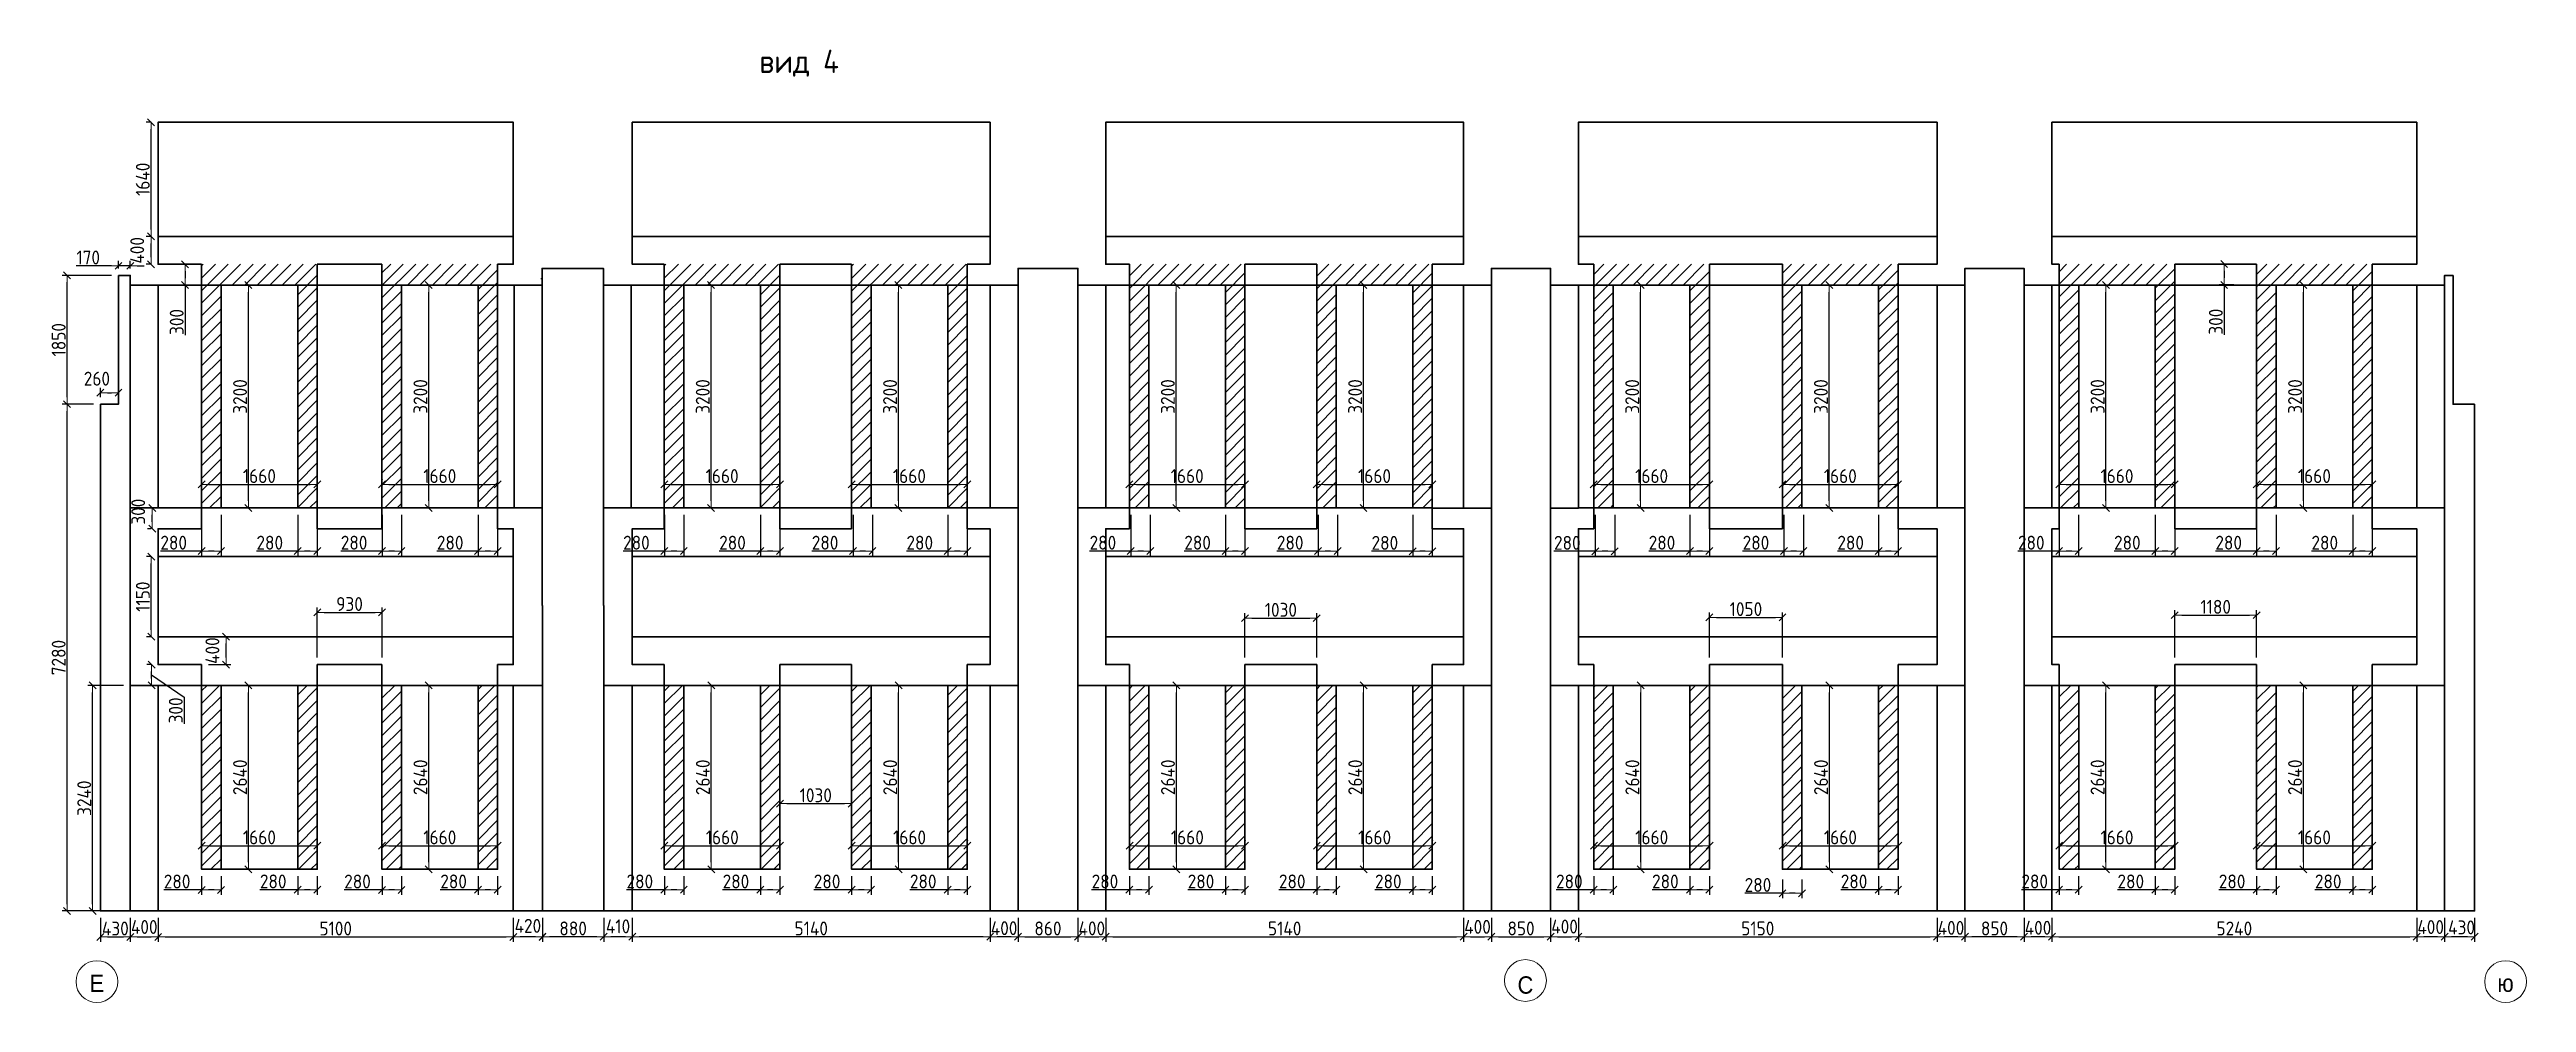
# Model space of a CAD drawing. Header units: millimetres. Extents: x -213536 to 1564669, y -45299 to 942238.
# Drawn here: x 165551 to 201127, y -45299 to -31611 of the extents above; entities that cross this region are included whole.
import ezdxf

# ---------------------------------------------------------------- set-up
doc = ezdxf.new("R2010")
doc.units = ezdxf.units.MM
doc.linetypes.add('50_200_ШТРИХ_1Т_ш5_п1_п1_', pattern=[700, 500, -100, 0, -100])
doc.layers.add('$AUDIT_BAD_LAYER1', color=7, linetype='Continuous')
for name, color, linetype, lineweight in [('Оси-1', 7, 'Continuous', 20), ('Оси-2', 7, '50_200_ШТРИХ_1Т_ш5_п1_п1_', 9), ('Основные линии', 7, 'Continuous', 30), ('Размеры', 7, 'Continuous', 15), ('Таблица', 7, 'Continuous', 15)]:
    doc.layers.add(name, color=color, linetype=linetype, lineweight=lineweight)
doc.styles.add('Arial', font='arial.ttf', dxfattribs={"width": 0.9, "height": 500})
doc.styles.add('СПДС', font='isocpeur.ttf', dxfattribs={"width": 0.9})
doc.dimstyles.new('Размера А3', dxfattribs={"dimtxt": 200, "dimasz": 100, "dimexe": 70, "dimexo": 100, "dimgap": 20, "dimtad": 1, "dimdec": 0, "dimrnd": 10, "dimzin": 0, "dimdsep": 46, "dimtxsty": 'СПДС', "dimblk": 'ARROWHEAD_6', "dimcen": 1, "dimclrd": 256, "dimclre": 256, "dimclrt": 256, "dimazin": 0, "dimtfac": 1, "dimtdec": 0, "dimtmove": 2, "dimatfit": 3, "dimfxl": 1, "dimtolj": 1, "dimtzin": 0, "dimarcsym": 0})

msp = doc.modelspace()

# ---------------------------------------------------------------- texts
at = {"layer": 'Оси-2', "char_height": 250, "width": 428.4, "attachment_point": 5, "line_spacing_factor": 0.936439, "style": 'Arial'}
for s, insert in [('\\pxqc,t4.572,9.144,13.716,18.288,22.86,27.432,32.004,36.576,41.148,45.72,50.292,54.864,59.436,64.008,68.58,73.152,77.724,82.296,86.868,91.44,96.012,100.584,105.156,109.728,114.3,118.872,123.444,128.016,132.588,137.16,141.732,146.304;{Е}', (166230.4, -45023.6)), ('\\pxqc,t4.572,9.144,13.716,18.288,22.86,27.432,32.004,36.576,41.148,45.72,50.292,54.864,59.436,64.008,68.58,73.152,77.724,82.296,86.868,91.44,96.012,100.584,105.156,109.728,114.3,118.872,123.444,128.016,132.588,137.16,141.732,146.304;С', (186749, -45050)), ('\\pxqc,t4.572,9.144,13.716,18.288,22.86,27.432,32.004,36.576,41.148,45.72,50.292,54.864,59.436,64.008,68.58,73.152,77.724,82.296,86.868,91.44,96.012,100.584,105.156,109.728,114.3,118.872,123.444,128.016,132.588,137.16,141.732,146.304;ю', (200826.5, -45023.6))]:
    msp.add_mtext(s, dxfattribs=dict(at, insert=insert))
at = {"layer": 'Основные линии', "insert": (175746.9, -31612.2), "char_height": 335.67, "attachment_point": 1, "style": 'СПДС'}
msp.add_mtext_dynamic_manual_height_columns('вид 4', width=59136.488, gutter_width=1678.4, heights=[0], dxfattribs=at)

# ---------------------------------------------------------------- blocks, each defined once
blk = doc.blocks.new('ARROWHEAD_6')
at = {"color": 0, "linetype": 'Continuous'}
for p, q in [((0, 0), (-1, 0)), ((-0.5, -0.5), (0.5, 0.5))]:
    blk.add_line(p, q, dxfattribs=at)
blk = doc.blocks.new('*D5751')
at = {"layer": 'Defpoints', "color": 0, "lineweight": 50, "transparency": 16777216}
for p in [(166169, -40745), (166711, -40745), (166711, -43985)]:
    blk.add_point(p, dxfattribs=at)
at = {"layer": 'Размеры', "lineweight": -2, "transparency": 16777216}
for p, q in [((166611, -40745), (166099, -40745)), ((166169, -43885), (166169, -40845)), ((166611, -43985), (166099, -43985))]:
    blk.add_line(p, q, dxfattribs=at)
at = {"layer": 'Размеры', "lineweight": -2, "transparency": 16777216, "xscale": 100, "yscale": 100, "zscale": 100}
for p, rotation in [((166169, -40745), 90), ((166169, -43985), 270)]:
    blk.add_blockref('ARROWHEAD_6', p, dxfattribs=dict(at, rotation=rotation))
at = {"layer": 'Размеры', "lineweight": 15, "transparency": 16777216, "insert": (166049, -42365), "char_height": 200, "attachment_point": 5, "rotation": 90, "style": 'СПДС'}
blk.add_mtext('\\A1;3240', dxfattribs=at)
blk = doc.blocks.new('*D5752')
at = {"layer": 'Defpoints', "color": 0, "lineweight": 50, "transparency": 16777216}
for p in [(166711, -43985), (167111, -43985), (167111, -44357)]:
    blk.add_point(p, dxfattribs=at)
at = {"layer": 'Размеры', "lineweight": -2, "transparency": 16777216}
for p, q in [((166711, -44085), (166711, -44427)), ((167111, -44085), (167111, -44427)), ((166811, -44357), (167011, -44357))]:
    blk.add_line(p, q, dxfattribs=at)
at = {"layer": 'Размеры', "lineweight": -2, "transparency": 16777216, "xscale": 100, "yscale": 100, "zscale": 100, "rotation": 180}
blk.add_blockref('ARROWHEAD_6', (166711, -44357), dxfattribs=at)
at = {"layer": 'Размеры', "lineweight": -2, "transparency": 16777216, "xscale": 100, "yscale": 100, "zscale": 100}
blk.add_blockref('ARROWHEAD_6', (167111, -44357), dxfattribs=at)
at = {"layer": 'Размеры', "lineweight": 15, "transparency": 16777216, "insert": (166911, -44215), "char_height": 200, "attachment_point": 5, "style": 'СПДС'}
blk.add_mtext('\\A1;400', dxfattribs=at)
blk = doc.blocks.new('*D5753')
at = {"layer": 'Defpoints', "color": 0, "lineweight": 50, "transparency": 16777216}
for p in [(167111, -43985), (172211, -43985), (172211, -44357)]:
    blk.add_point(p, dxfattribs=at)
at = {"layer": 'Размеры', "lineweight": -2, "transparency": 16777216}
for p, q in [((167111, -44085), (167111, -44427)), ((172211, -44085), (172211, -44427)), ((167211, -44357), (172111, -44357))]:
    blk.add_line(p, q, dxfattribs=at)
at = {"layer": 'Размеры', "lineweight": -2, "transparency": 16777216, "xscale": 100, "yscale": 100, "zscale": 100, "rotation": 180}
blk.add_blockref('ARROWHEAD_6', (167111, -44357), dxfattribs=at)
at = {"layer": 'Размеры', "lineweight": -2, "transparency": 16777216, "xscale": 100, "yscale": 100, "zscale": 100}
blk.add_blockref('ARROWHEAD_6', (172211, -44357), dxfattribs=at)
at = {"layer": 'Размеры', "lineweight": 15, "transparency": 16777216, "insert": (169661, -44237), "char_height": 200, "attachment_point": 5, "style": 'СПДС'}
blk.add_mtext('\\A1;5100', dxfattribs=at)
blk = doc.blocks.new('*D5754')
at = {"layer": 'Defpoints', "color": 0, "lineweight": 50, "transparency": 16777216}
for p in [(166281, -43985), (166711, -43985), (166711, -44357)]:
    blk.add_point(p, dxfattribs=at)
at = {"layer": 'Размеры', "lineweight": -2, "transparency": 16777216}
for p, q in [((166281, -44085), (166281, -44427)), ((166711, -44085), (166711, -44427)), ((166381, -44357), (166611, -44357))]:
    blk.add_line(p, q, dxfattribs=at)
at = {"layer": 'Размеры', "lineweight": -2, "transparency": 16777216, "xscale": 100, "yscale": 100, "zscale": 100, "rotation": 180}
blk.add_blockref('ARROWHEAD_6', (166281, -44357), dxfattribs=at)
at = {"layer": 'Размеры', "lineweight": -2, "transparency": 16777216, "xscale": 100, "yscale": 100, "zscale": 100}
blk.add_blockref('ARROWHEAD_6', (166711, -44357), dxfattribs=at)
at = {"layer": 'Размеры', "lineweight": 15, "transparency": 16777216, "insert": (166496, -44237), "char_height": 200, "attachment_point": 5, "style": 'СПДС'}
blk.add_mtext('\\A1;430', dxfattribs=at)
blk = doc.blocks.new('*D5755')
at = {"layer": 'Defpoints', "color": 0, "lineweight": 50, "transparency": 16777216}
for p in [(168208, -40745), (168407, -40745), (168208, -43385)]:
    blk.add_point(p, dxfattribs=at)
at = {"layer": 'Размеры', "lineweight": -2, "transparency": 16777216}
for p, q in [((168308, -40745), (168477, -40745)), ((168407, -43285), (168407, -40845)), ((168308, -43385), (168477, -43385))]:
    blk.add_line(p, q, dxfattribs=at)
at = {"layer": 'Размеры', "lineweight": -2, "transparency": 16777216, "xscale": 100, "yscale": 100, "zscale": 100}
for p, rotation in [((168407, -40745), 90), ((168407, -43385), 270)]:
    blk.add_blockref('ARROWHEAD_6', p, dxfattribs=dict(at, rotation=rotation))
at = {"layer": 'Размеры', "lineweight": 15, "transparency": 16777216, "insert": (168287, -42065), "char_height": 200, "attachment_point": 5, "rotation": 90, "style": 'СПДС'}
blk.add_mtext('\\A1;2640', dxfattribs=at)
blk = doc.blocks.new('*D5658')
at = {"layer": 'Defpoints', "color": 0, "lineweight": 50, "transparency": 16777216}
for p in [(170326, -43073), (171986, -43048), (171986, -43073)]:
    blk.add_point(p, dxfattribs=at)
at = {"layer": 'Размеры', "lineweight": -2, "transparency": 16777216}
for p, q in [((170326, -42973), (170326, -42978)), ((171986, -42973), (171986, -42978)), ((170426, -43048), (171886, -43048))]:
    blk.add_line(p, q, dxfattribs=at)
at = {"layer": 'Размеры', "lineweight": -2, "transparency": 16777216, "xscale": 100, "yscale": 100, "zscale": 100, "rotation": 180}
blk.add_blockref('ARROWHEAD_6', (170326, -43048), dxfattribs=at)
at = {"layer": 'Размеры', "lineweight": -2, "transparency": 16777216, "xscale": 100, "yscale": 100, "zscale": 100}
blk.add_blockref('ARROWHEAD_6', (171986, -43048), dxfattribs=at)
at = {"layer": 'Размеры', "lineweight": 15, "transparency": 16777216, "insert": (171156, -42928), "char_height": 200, "attachment_point": 5, "style": 'СПДС'}
blk.add_mtext('\\A1;1660', dxfattribs=at)
blk = doc.blocks.new('*D5659')
at = {"layer": 'Defpoints', "color": 0, "lineweight": 50, "transparency": 16777216}
for p in [(170799, -40745), (170998, -40745), (170799, -43385)]:
    blk.add_point(p, dxfattribs=at)
at = {"layer": 'Размеры', "lineweight": -2, "transparency": 16777216}
for p, q in [((170899, -40745), (171068, -40745)), ((170998, -43285), (170998, -40845)), ((170899, -43385), (171068, -43385))]:
    blk.add_line(p, q, dxfattribs=at)
at = {"layer": 'Размеры', "lineweight": -2, "transparency": 16777216, "xscale": 100, "yscale": 100, "zscale": 100}
for p, rotation in [((170998, -40745), 90), ((170998, -43385), 270)]:
    blk.add_blockref('ARROWHEAD_6', p, dxfattribs=dict(at, rotation=rotation))
at = {"layer": 'Размеры', "lineweight": 15, "transparency": 16777216, "insert": (170878, -42065), "char_height": 200, "attachment_point": 5, "rotation": 90, "style": 'СПДС'}
blk.add_mtext('\\A1;2640', dxfattribs=at)
blk = doc.blocks.new('*D5660')
at = {"layer": 'Defpoints', "color": 0, "lineweight": 50, "transparency": 16777216}
for p in [(167735, -37883), (169395, -37858), (169395, -37883)]:
    blk.add_point(p, dxfattribs=at)
at = {"layer": 'Размеры', "lineweight": -2, "transparency": 16777216}
for p, q in [((167735, -37783), (167735, -37788)), ((167835, -37858), (169295, -37858)), ((169395, -37783), (169395, -37788))]:
    blk.add_line(p, q, dxfattribs=at)
at = {"layer": 'Размеры', "lineweight": -2, "transparency": 16777216, "xscale": 100, "yscale": 100, "zscale": 100, "rotation": 180}
blk.add_blockref('ARROWHEAD_6', (167735, -37858), dxfattribs=at)
at = {"layer": 'Размеры', "lineweight": -2, "transparency": 16777216, "xscale": 100, "yscale": 100, "zscale": 100}
blk.add_blockref('ARROWHEAD_6', (169395, -37858), dxfattribs=at)
at = {"layer": 'Размеры', "lineweight": 15, "transparency": 16777216, "insert": (168565, -37738), "char_height": 200, "attachment_point": 5, "style": 'СПДС'}
blk.add_mtext('\\A1;1660', dxfattribs=at)
blk = doc.blocks.new('*D5661')
at = {"layer": 'Defpoints', "color": 0, "lineweight": 50, "transparency": 16777216}
for p in [(168208, -34995), (168407, -34995), (168208, -38195)]:
    blk.add_point(p, dxfattribs=at)
at = {"layer": 'Размеры', "lineweight": -2, "transparency": 16777216}
for p, q in [((168308, -34995), (168477, -34995)), ((168407, -38095), (168407, -35095)), ((168308, -38195), (168477, -38195))]:
    blk.add_line(p, q, dxfattribs=at)
at = {"layer": 'Размеры', "lineweight": -2, "transparency": 16777216, "xscale": 100, "yscale": 100, "zscale": 100}
for p, rotation in [((168407, -34995), 90), ((168407, -38195), 270)]:
    blk.add_blockref('ARROWHEAD_6', p, dxfattribs=dict(at, rotation=rotation))
at = {"layer": 'Размеры', "lineweight": 15, "transparency": 16777216, "insert": (168287, -36595), "char_height": 200, "attachment_point": 5, "rotation": 90, "style": 'СПДС'}
blk.add_mtext('\\A1;3200', dxfattribs=at)
blk = doc.blocks.new('*D5662')
at = {"layer": 'Defpoints', "color": 0, "lineweight": 50, "transparency": 16777216}
for p in [(170326, -37883), (171986, -37858), (171986, -37883)]:
    blk.add_point(p, dxfattribs=at)
at = {"layer": 'Размеры', "lineweight": -2, "transparency": 16777216}
for p, q in [((170326, -37783), (170326, -37788)), ((170426, -37858), (171886, -37858)), ((171986, -37783), (171986, -37788))]:
    blk.add_line(p, q, dxfattribs=at)
at = {"layer": 'Размеры', "lineweight": -2, "transparency": 16777216, "xscale": 100, "yscale": 100, "zscale": 100, "rotation": 180}
blk.add_blockref('ARROWHEAD_6', (170326, -37858), dxfattribs=at)
at = {"layer": 'Размеры', "lineweight": -2, "transparency": 16777216, "xscale": 100, "yscale": 100, "zscale": 100}
blk.add_blockref('ARROWHEAD_6', (171986, -37858), dxfattribs=at)
at = {"layer": 'Размеры', "lineweight": 15, "transparency": 16777216, "insert": (171156, -37738), "char_height": 200, "attachment_point": 5, "style": 'СПДС'}
blk.add_mtext('\\A1;1660', dxfattribs=at)
blk = doc.blocks.new('*D5663')
at = {"layer": 'Defpoints', "color": 0, "lineweight": 50, "transparency": 16777216}
for p in [(170733, -34995), (170998, -34995), (170799, -38195)]:
    blk.add_point(p, dxfattribs=at)
at = {"layer": 'Размеры', "lineweight": -2, "transparency": 16777216}
for p, q in [((170833, -34995), (171068, -34995)), ((170998, -38095), (170998, -35095)), ((170899, -38195), (171068, -38195))]:
    blk.add_line(p, q, dxfattribs=at)
at = {"layer": 'Размеры', "lineweight": -2, "transparency": 16777216, "xscale": 100, "yscale": 100, "zscale": 100}
for p, rotation in [((170998, -34995), 90), ((170998, -38195), 270)]:
    blk.add_blockref('ARROWHEAD_6', p, dxfattribs=dict(at, rotation=rotation))
at = {"layer": 'Размеры', "lineweight": 15, "transparency": 16777216, "insert": (170878, -36595), "char_height": 200, "attachment_point": 5, "rotation": 90, "style": 'СПДС'}
blk.add_mtext('\\A1;3200', dxfattribs=at)
blk = doc.blocks.new('*D5664')
at = {"layer": 'Defpoints', "color": 0, "lineweight": 50, "transparency": 16777216}
for p in [(174381, -37883), (176041, -37858), (176041, -37883)]:
    blk.add_point(p, dxfattribs=at)
at = {"layer": 'Размеры', "lineweight": -2, "transparency": 16777216}
for p, q in [((174381, -37783), (174381, -37788)), ((174481, -37858), (175941, -37858)), ((176041, -37783), (176041, -37788))]:
    blk.add_line(p, q, dxfattribs=at)
at = {"layer": 'Размеры', "lineweight": -2, "transparency": 16777216, "xscale": 100, "yscale": 100, "zscale": 100, "rotation": 180}
blk.add_blockref('ARROWHEAD_6', (174381, -37858), dxfattribs=at)
at = {"layer": 'Размеры', "lineweight": -2, "transparency": 16777216, "xscale": 100, "yscale": 100, "zscale": 100}
blk.add_blockref('ARROWHEAD_6', (176041, -37858), dxfattribs=at)
at = {"layer": 'Размеры', "lineweight": 15, "transparency": 16777216, "insert": (175211, -37738), "char_height": 200, "attachment_point": 5, "style": 'СПДС'}
blk.add_mtext('\\A1;1660', dxfattribs=at)
blk = doc.blocks.new('*D5665')
at = {"layer": 'Defpoints', "color": 0, "lineweight": 50, "transparency": 16777216}
for p in [(174854, -34995), (175053, -34995), (174854, -38195)]:
    blk.add_point(p, dxfattribs=at)
at = {"layer": 'Размеры', "lineweight": -2, "transparency": 16777216}
for p, q in [((174954, -34995), (175123, -34995)), ((175053, -38095), (175053, -35095)), ((174954, -38195), (175123, -38195))]:
    blk.add_line(p, q, dxfattribs=at)
at = {"layer": 'Размеры', "lineweight": -2, "transparency": 16777216, "xscale": 100, "yscale": 100, "zscale": 100}
for p, rotation in [((175053, -34995), 90), ((175053, -38195), 270)]:
    blk.add_blockref('ARROWHEAD_6', p, dxfattribs=dict(at, rotation=rotation))
at = {"layer": 'Размеры', "lineweight": 15, "transparency": 16777216, "insert": (174933, -36595), "char_height": 200, "attachment_point": 5, "rotation": 90, "style": 'СПДС'}
blk.add_mtext('\\A1;3200', dxfattribs=at)
blk = doc.blocks.new('*D5756')
at = {"layer": 'Defpoints', "color": 0, "lineweight": 50, "transparency": 16777216}
for p in [(168208, -40745), (168407, -40745), (168208, -43385)]:
    blk.add_point(p, dxfattribs=at)
at = {"layer": 'Размеры', "lineweight": -2, "transparency": 16777216}
for p, q in [((168308, -40745), (168477, -40745)), ((168407, -43285), (168407, -40845)), ((168308, -43385), (168477, -43385))]:
    blk.add_line(p, q, dxfattribs=at)
at = {"layer": 'Размеры', "lineweight": -2, "transparency": 16777216, "xscale": 100, "yscale": 100, "zscale": 100}
for p, rotation in [((168407, -40745), 90), ((168407, -43385), 270)]:
    blk.add_blockref('ARROWHEAD_6', p, dxfattribs=dict(at, rotation=rotation))
at = {"layer": 'Размеры', "lineweight": 15, "transparency": 16777216, "insert": (168287, -42065), "char_height": 200, "attachment_point": 5, "rotation": 90, "style": 'СПДС'}
blk.add_mtext('\\A1;2640', dxfattribs=at)
blk = doc.blocks.new('*D5757')
at = {"layer": 'Defpoints', "color": 0, "lineweight": 50, "transparency": 16777216}
for p in [(168208, -40745), (168407, -40745), (168208, -43385)]:
    blk.add_point(p, dxfattribs=at)
at = {"layer": 'Размеры', "lineweight": -2, "transparency": 16777216}
for p, q in [((168308, -40745), (168477, -40745)), ((168407, -43285), (168407, -40845)), ((168308, -43385), (168477, -43385))]:
    blk.add_line(p, q, dxfattribs=at)
at = {"layer": 'Размеры', "lineweight": -2, "transparency": 16777216, "xscale": 100, "yscale": 100, "zscale": 100}
for p, rotation in [((168407, -40745), 90), ((168407, -43385), 270)]:
    blk.add_blockref('ARROWHEAD_6', p, dxfattribs=dict(at, rotation=rotation))
at = {"layer": 'Размеры', "lineweight": 15, "transparency": 16777216, "insert": (168287, -42065), "char_height": 200, "attachment_point": 5, "rotation": 90, "style": 'СПДС'}
blk.add_mtext('\\A1;2640', dxfattribs=at)
blk = doc.blocks.new('*D5758')
at = {"layer": 'Defpoints', "color": 0, "lineweight": 50, "transparency": 16777216}
for p in [(168208, -40745), (168407, -40745), (168208, -43385)]:
    blk.add_point(p, dxfattribs=at)
at = {"layer": 'Размеры', "lineweight": -2, "transparency": 16777216}
for p, q in [((168308, -40745), (168477, -40745)), ((168407, -43285), (168407, -40845)), ((168308, -43385), (168477, -43385))]:
    blk.add_line(p, q, dxfattribs=at)
at = {"layer": 'Размеры', "lineweight": -2, "transparency": 16777216, "xscale": 100, "yscale": 100, "zscale": 100}
for p, rotation in [((168407, -40745), 90), ((168407, -43385), 270)]:
    blk.add_blockref('ARROWHEAD_6', p, dxfattribs=dict(at, rotation=rotation))
at = {"layer": 'Размеры', "lineweight": 15, "transparency": 16777216, "insert": (168287, -42065), "char_height": 200, "attachment_point": 5, "rotation": 90, "style": 'СПДС'}
blk.add_mtext('\\A1;2640', dxfattribs=at)
blk = doc.blocks.new('*D5759')
at = {"layer": 'Defpoints', "color": 0, "lineweight": 50, "transparency": 16777216}
for p in [(168208, -40745), (168407, -40745), (168208, -43385)]:
    blk.add_point(p, dxfattribs=at)
at = {"layer": 'Размеры', "lineweight": -2, "transparency": 16777216}
for p, q in [((168308, -40745), (168477, -40745)), ((168407, -43285), (168407, -40845)), ((168308, -43385), (168477, -43385))]:
    blk.add_line(p, q, dxfattribs=at)
at = {"layer": 'Размеры', "lineweight": -2, "transparency": 16777216, "xscale": 100, "yscale": 100, "zscale": 100}
for p, rotation in [((168407, -40745), 90), ((168407, -43385), 270)]:
    blk.add_blockref('ARROWHEAD_6', p, dxfattribs=dict(at, rotation=rotation))
at = {"layer": 'Размеры', "lineweight": 15, "transparency": 16777216, "insert": (168287, -42065), "char_height": 200, "attachment_point": 5, "rotation": 90, "style": 'СПДС'}
blk.add_mtext('\\A1;2640', dxfattribs=at)
blk = doc.blocks.new('*D5760')
at = {"layer": 'Defpoints', "color": 0, "lineweight": 50, "transparency": 16777216}
for p in [(168208, -40745), (168407, -40745), (168208, -43385)]:
    blk.add_point(p, dxfattribs=at)
at = {"layer": 'Размеры', "lineweight": -2, "transparency": 16777216}
for p, q in [((168308, -40745), (168477, -40745)), ((168407, -43285), (168407, -40845)), ((168308, -43385), (168477, -43385))]:
    blk.add_line(p, q, dxfattribs=at)
at = {"layer": 'Размеры', "lineweight": -2, "transparency": 16777216, "xscale": 100, "yscale": 100, "zscale": 100}
for p, rotation in [((168407, -40745), 90), ((168407, -43385), 270)]:
    blk.add_blockref('ARROWHEAD_6', p, dxfattribs=dict(at, rotation=rotation))
at = {"layer": 'Размеры', "lineweight": 15, "transparency": 16777216, "insert": (168287, -42065), "char_height": 200, "attachment_point": 5, "rotation": 90, "style": 'СПДС'}
blk.add_mtext('\\A1;2640', dxfattribs=at)
blk = doc.blocks.new('*D5761')
at = {"layer": 'Defpoints', "color": 0, "lineweight": 50, "transparency": 16777216}
for p in [(168208, -40745), (168407, -40745), (168208, -43385)]:
    blk.add_point(p, dxfattribs=at)
at = {"layer": 'Размеры', "lineweight": -2, "transparency": 16777216}
for p, q in [((168308, -40745), (168477, -40745)), ((168407, -43285), (168407, -40845)), ((168308, -43385), (168477, -43385))]:
    blk.add_line(p, q, dxfattribs=at)
at = {"layer": 'Размеры', "lineweight": -2, "transparency": 16777216, "xscale": 100, "yscale": 100, "zscale": 100}
for p, rotation in [((168407, -40745), 90), ((168407, -43385), 270)]:
    blk.add_blockref('ARROWHEAD_6', p, dxfattribs=dict(at, rotation=rotation))
at = {"layer": 'Размеры', "lineweight": 15, "transparency": 16777216, "insert": (168287, -42065), "char_height": 200, "attachment_point": 5, "rotation": 90, "style": 'СПДС'}
blk.add_mtext('\\A1;2640', dxfattribs=at)
blk = doc.blocks.new('*D5762')
at = {"layer": 'Defpoints', "color": 0, "lineweight": 50, "transparency": 16777216}
for p in [(168208, -40745), (168407, -40745), (168208, -43385)]:
    blk.add_point(p, dxfattribs=at)
at = {"layer": 'Размеры', "lineweight": -2, "transparency": 16777216}
for p, q in [((168308, -40745), (168477, -40745)), ((168407, -43285), (168407, -40845)), ((168308, -43385), (168477, -43385))]:
    blk.add_line(p, q, dxfattribs=at)
at = {"layer": 'Размеры', "lineweight": -2, "transparency": 16777216, "xscale": 100, "yscale": 100, "zscale": 100}
for p, rotation in [((168407, -40745), 90), ((168407, -43385), 270)]:
    blk.add_blockref('ARROWHEAD_6', p, dxfattribs=dict(at, rotation=rotation))
at = {"layer": 'Размеры', "lineweight": 15, "transparency": 16777216, "insert": (168287, -42065), "char_height": 200, "attachment_point": 5, "rotation": 90, "style": 'СПДС'}
blk.add_mtext('\\A1;2640', dxfattribs=at)
blk = doc.blocks.new('*D5666')
at = {"layer": 'Defpoints', "color": 0, "lineweight": 50, "transparency": 16777216}
for p in [(197251, -43073), (198911, -43048), (198911, -43073)]:
    blk.add_point(p, dxfattribs=at)
at = {"layer": 'Размеры', "lineweight": -2, "transparency": 16777216}
for p, q in [((197251, -42973), (197251, -42978)), ((198911, -42973), (198911, -42978)), ((197351, -43048), (198811, -43048))]:
    blk.add_line(p, q, dxfattribs=at)
at = {"layer": 'Размеры', "lineweight": -2, "transparency": 16777216, "xscale": 100, "yscale": 100, "zscale": 100, "rotation": 180}
blk.add_blockref('ARROWHEAD_6', (197251, -43048), dxfattribs=at)
at = {"layer": 'Размеры', "lineweight": -2, "transparency": 16777216, "xscale": 100, "yscale": 100, "zscale": 100}
blk.add_blockref('ARROWHEAD_6', (198911, -43048), dxfattribs=at)
at = {"layer": 'Размеры', "lineweight": 15, "transparency": 16777216, "insert": (198081, -42928), "char_height": 200, "attachment_point": 5, "style": 'СПДС'}
blk.add_mtext('\\A1;1660', dxfattribs=at)
blk = doc.blocks.new('*D5667')
at = {"layer": 'Defpoints', "color": 0, "lineweight": 50, "transparency": 16777216}
for p in [(197724, -40745), (197923, -40745), (197724, -43385)]:
    blk.add_point(p, dxfattribs=at)
at = {"layer": 'Размеры', "lineweight": -2, "transparency": 16777216}
for p, q in [((197824, -40745), (197993, -40745)), ((197923, -43285), (197923, -40845)), ((197824, -43385), (197993, -43385))]:
    blk.add_line(p, q, dxfattribs=at)
at = {"layer": 'Размеры', "lineweight": -2, "transparency": 16777216, "xscale": 100, "yscale": 100, "zscale": 100}
for p, rotation in [((197923, -40745), 90), ((197923, -43385), 270)]:
    blk.add_blockref('ARROWHEAD_6', p, dxfattribs=dict(at, rotation=rotation))
at = {"layer": 'Размеры', "lineweight": 15, "transparency": 16777216, "insert": (197803, -42065), "char_height": 200, "attachment_point": 5, "rotation": 90, "style": 'СПДС'}
blk.add_mtext('\\A1;2640', dxfattribs=at)
blk = doc.blocks.new('*D5668')
at = {"layer": 'Defpoints', "color": 0, "lineweight": 50, "transparency": 16777216}
for p in [(177544, -34995), (177743, -34995), (177544, -38195)]:
    blk.add_point(p, dxfattribs=at)
at = {"layer": 'Размеры', "lineweight": -2, "transparency": 16777216}
for p, q in [((177644, -34995), (177813, -34995)), ((177743, -38095), (177743, -35095)), ((177644, -38195), (177813, -38195))]:
    blk.add_line(p, q, dxfattribs=at)
at = {"layer": 'Размеры', "lineweight": -2, "transparency": 16777216, "xscale": 100, "yscale": 100, "zscale": 100}
for p, rotation in [((177743, -34995), 90), ((177743, -38195), 270)]:
    blk.add_blockref('ARROWHEAD_6', p, dxfattribs=dict(at, rotation=rotation))
at = {"layer": 'Размеры', "lineweight": 15, "transparency": 16777216, "insert": (177623, -36595), "char_height": 200, "attachment_point": 5, "rotation": 90, "style": 'СПДС'}
blk.add_mtext('\\A1;3200', dxfattribs=at)
blk = doc.blocks.new('*D5669')
at = {"layer": 'Defpoints', "color": 0, "lineweight": 50, "transparency": 16777216}
for p in [(181534, -34995), (181733, -34995), (181534, -38195)]:
    blk.add_point(p, dxfattribs=at)
at = {"layer": 'Размеры', "lineweight": -2, "transparency": 16777216}
for p, q in [((181634, -34995), (181803, -34995)), ((181733, -38095), (181733, -35095)), ((181634, -38195), (181803, -38195))]:
    blk.add_line(p, q, dxfattribs=at)
at = {"layer": 'Размеры', "lineweight": -2, "transparency": 16777216, "xscale": 100, "yscale": 100, "zscale": 100}
for p, rotation in [((181733, -34995), 90), ((181733, -38195), 270)]:
    blk.add_blockref('ARROWHEAD_6', p, dxfattribs=dict(at, rotation=rotation))
at = {"layer": 'Размеры', "lineweight": 15, "transparency": 16777216, "insert": (181613, -36595), "char_height": 200, "attachment_point": 5, "rotation": 90, "style": 'СПДС'}
blk.add_mtext('\\A1;3200', dxfattribs=at)
blk = doc.blocks.new('*D5670')
at = {"layer": 'Defpoints', "color": 0, "lineweight": 50, "transparency": 16777216}
for p in [(184224, -34995), (184423, -34995), (184224, -38195)]:
    blk.add_point(p, dxfattribs=at)
at = {"layer": 'Размеры', "lineweight": -2, "transparency": 16777216}
for p, q in [((184324, -34995), (184493, -34995)), ((184423, -38095), (184423, -35095)), ((184324, -38195), (184493, -38195))]:
    blk.add_line(p, q, dxfattribs=at)
at = {"layer": 'Размеры', "lineweight": -2, "transparency": 16777216, "xscale": 100, "yscale": 100, "zscale": 100}
for p, rotation in [((184423, -34995), 90), ((184423, -38195), 270)]:
    blk.add_blockref('ARROWHEAD_6', p, dxfattribs=dict(at, rotation=rotation))
at = {"layer": 'Размеры', "lineweight": 15, "transparency": 16777216, "insert": (184303, -36595), "char_height": 200, "attachment_point": 5, "rotation": 90, "style": 'СПДС'}
blk.add_mtext('\\A1;3200', dxfattribs=at)
blk = doc.blocks.new('*D5671')
at = {"layer": 'Defpoints', "color": 0, "lineweight": 50, "transparency": 16777216}
for p in [(188204, -34995), (188403, -34995), (188204, -38195)]:
    blk.add_point(p, dxfattribs=at)
at = {"layer": 'Размеры', "lineweight": -2, "transparency": 16777216}
for p, q in [((188304, -34995), (188473, -34995)), ((188403, -38095), (188403, -35095)), ((188304, -38195), (188473, -38195))]:
    blk.add_line(p, q, dxfattribs=at)
at = {"layer": 'Размеры', "lineweight": -2, "transparency": 16777216, "xscale": 100, "yscale": 100, "zscale": 100}
for p, rotation in [((188403, -34995), 90), ((188403, -38195), 270)]:
    blk.add_blockref('ARROWHEAD_6', p, dxfattribs=dict(at, rotation=rotation))
at = {"layer": 'Размеры', "lineweight": 15, "transparency": 16777216, "insert": (188283, -36595), "char_height": 200, "attachment_point": 5, "rotation": 90, "style": 'СПДС'}
blk.add_mtext('\\A1;3200', dxfattribs=at)
blk = doc.blocks.new('*D5672')
at = {"layer": 'Defpoints', "color": 0, "lineweight": 50, "transparency": 16777216}
for p in [(190914, -34995), (191113, -34995), (190914, -38195)]:
    blk.add_point(p, dxfattribs=at)
at = {"layer": 'Размеры', "lineweight": -2, "transparency": 16777216}
for p, q in [((191014, -34995), (191183, -34995)), ((191113, -38095), (191113, -35095)), ((191014, -38195), (191183, -38195))]:
    blk.add_line(p, q, dxfattribs=at)
at = {"layer": 'Размеры', "lineweight": -2, "transparency": 16777216, "xscale": 100, "yscale": 100, "zscale": 100}
for p, rotation in [((191113, -34995), 90), ((191113, -38195), 270)]:
    blk.add_blockref('ARROWHEAD_6', p, dxfattribs=dict(at, rotation=rotation))
at = {"layer": 'Размеры', "lineweight": 15, "transparency": 16777216, "insert": (190993, -36595), "char_height": 200, "attachment_point": 5, "rotation": 90, "style": 'СПДС'}
blk.add_mtext('\\A1;3200', dxfattribs=at)
blk = doc.blocks.new('*D5673')
at = {"layer": 'Defpoints', "color": 0, "lineweight": 50, "transparency": 16777216}
for p in [(194889, -34995), (195087, -34995), (194889, -38195)]:
    blk.add_point(p, dxfattribs=at)
at = {"layer": 'Размеры', "lineweight": -2, "transparency": 16777216}
for p, q in [((194989, -34995), (195157, -34995)), ((195087, -38095), (195087, -35095)), ((194989, -38195), (195157, -38195))]:
    blk.add_line(p, q, dxfattribs=at)
at = {"layer": 'Размеры', "lineweight": -2, "transparency": 16777216, "xscale": 100, "yscale": 100, "zscale": 100}
for p, rotation in [((195087, -34995), 90), ((195087, -38195), 270)]:
    blk.add_blockref('ARROWHEAD_6', p, dxfattribs=dict(at, rotation=rotation))
at = {"layer": 'Размеры', "lineweight": 15, "transparency": 16777216, "insert": (194967, -36595), "char_height": 200, "attachment_point": 5, "rotation": 90, "style": 'СПДС'}
blk.add_mtext('\\A1;3200', dxfattribs=at)
blk = doc.blocks.new('*D5674')
at = {"layer": 'Defpoints', "color": 0, "lineweight": 50, "transparency": 16777216}
for p in [(197251, -37883), (198911, -37858), (198911, -37883)]:
    blk.add_point(p, dxfattribs=at)
at = {"layer": 'Размеры', "lineweight": -2, "transparency": 16777216}
for p, q in [((197251, -37783), (197251, -37788)), ((197351, -37858), (198811, -37858)), ((198911, -37783), (198911, -37788))]:
    blk.add_line(p, q, dxfattribs=at)
at = {"layer": 'Размеры', "lineweight": -2, "transparency": 16777216, "xscale": 100, "yscale": 100, "zscale": 100, "rotation": 180}
blk.add_blockref('ARROWHEAD_6', (197251, -37858), dxfattribs=at)
at = {"layer": 'Размеры', "lineweight": -2, "transparency": 16777216, "xscale": 100, "yscale": 100, "zscale": 100}
blk.add_blockref('ARROWHEAD_6', (198911, -37858), dxfattribs=at)
at = {"layer": 'Размеры', "lineweight": 15, "transparency": 16777216, "insert": (198081, -37738), "char_height": 200, "attachment_point": 5, "style": 'СПДС'}
blk.add_mtext('\\A1;1660', dxfattribs=at)
blk = doc.blocks.new('*D5675')
at = {"layer": 'Defpoints', "color": 0, "lineweight": 50, "transparency": 16777216}
for p in [(197724, -34995), (197923, -34995), (197724, -38195)]:
    blk.add_point(p, dxfattribs=at)
at = {"layer": 'Размеры', "lineweight": -2, "transparency": 16777216}
for p, q in [((197824, -34995), (197993, -34995)), ((197923, -38095), (197923, -35095)), ((197824, -38195), (197993, -38195))]:
    blk.add_line(p, q, dxfattribs=at)
at = {"layer": 'Размеры', "lineweight": -2, "transparency": 16777216, "xscale": 100, "yscale": 100, "zscale": 100}
for p, rotation in [((197923, -34995), 90), ((197923, -38195), 270)]:
    blk.add_blockref('ARROWHEAD_6', p, dxfattribs=dict(at, rotation=rotation))
at = {"layer": 'Размеры', "lineweight": 15, "transparency": 16777216, "insert": (197803, -36595), "char_height": 200, "attachment_point": 5, "rotation": 90, "style": 'СПДС'}
blk.add_mtext('\\A1;3200', dxfattribs=at)
blk = doc.blocks.new('*D5763')
at = {"layer": 'Defpoints', "color": 0, "lineweight": 50, "transparency": 16777216}
for p in [(168208, -40745), (168407, -40745), (168208, -43385)]:
    blk.add_point(p, dxfattribs=at)
at = {"layer": 'Размеры', "lineweight": -2, "transparency": 16777216}
for p, q in [((168308, -40745), (168477, -40745)), ((168407, -43285), (168407, -40845)), ((168308, -43385), (168477, -43385))]:
    blk.add_line(p, q, dxfattribs=at)
at = {"layer": 'Размеры', "lineweight": -2, "transparency": 16777216, "xscale": 100, "yscale": 100, "zscale": 100}
for p, rotation in [((168407, -40745), 90), ((168407, -43385), 270)]:
    blk.add_blockref('ARROWHEAD_6', p, dxfattribs=dict(at, rotation=rotation))
at = {"layer": 'Размеры', "lineweight": 15, "transparency": 16777216, "insert": (168287, -42065), "char_height": 200, "attachment_point": 5, "rotation": 90, "style": 'СПДС'}
blk.add_mtext('\\A1;2640', dxfattribs=at)
blk = doc.blocks.new('*D5764')
at = {"layer": 'Defpoints', "color": 0, "lineweight": 50, "transparency": 16777216}
for p in [(168208, -40745), (168407, -40745), (168208, -43385)]:
    blk.add_point(p, dxfattribs=at)
at = {"layer": 'Размеры', "lineweight": -2, "transparency": 16777216}
for p, q in [((168308, -40745), (168477, -40745)), ((168407, -43285), (168407, -40845)), ((168308, -43385), (168477, -43385))]:
    blk.add_line(p, q, dxfattribs=at)
at = {"layer": 'Размеры', "lineweight": -2, "transparency": 16777216, "xscale": 100, "yscale": 100, "zscale": 100}
for p, rotation in [((168407, -40745), 90), ((168407, -43385), 270)]:
    blk.add_blockref('ARROWHEAD_6', p, dxfattribs=dict(at, rotation=rotation))
at = {"layer": 'Размеры', "lineweight": 15, "transparency": 16777216, "insert": (168287, -42065), "char_height": 200, "attachment_point": 5, "rotation": 90, "style": 'СПДС'}
blk.add_mtext('\\A1;2640', dxfattribs=at)
blk = doc.blocks.new('*D5765')
at = {"layer": 'Defpoints', "color": 0, "lineweight": 50, "transparency": 16777216}
for p in [(168208, -40745), (168407, -40745), (168208, -43385)]:
    blk.add_point(p, dxfattribs=at)
at = {"layer": 'Размеры', "lineweight": -2, "transparency": 16777216}
for p, q in [((168308, -40745), (168477, -40745)), ((168407, -43285), (168407, -40845)), ((168308, -43385), (168477, -43385))]:
    blk.add_line(p, q, dxfattribs=at)
at = {"layer": 'Размеры', "lineweight": -2, "transparency": 16777216, "xscale": 100, "yscale": 100, "zscale": 100}
for p, rotation in [((168407, -40745), 90), ((168407, -43385), 270)]:
    blk.add_blockref('ARROWHEAD_6', p, dxfattribs=dict(at, rotation=rotation))
at = {"layer": 'Размеры', "lineweight": 15, "transparency": 16777216, "insert": (168287, -42065), "char_height": 200, "attachment_point": 5, "rotation": 90, "style": 'СПДС'}
blk.add_mtext('\\A1;2640', dxfattribs=at)
blk = doc.blocks.new('*D5766')
at = {"layer": 'Defpoints', "color": 0, "lineweight": 50, "transparency": 16777216}
for p in [(168208, -40745), (168407, -40745), (168208, -43385)]:
    blk.add_point(p, dxfattribs=at)
at = {"layer": 'Размеры', "lineweight": -2, "transparency": 16777216}
for p, q in [((168308, -40745), (168477, -40745)), ((168407, -43285), (168407, -40845)), ((168308, -43385), (168477, -43385))]:
    blk.add_line(p, q, dxfattribs=at)
at = {"layer": 'Размеры', "lineweight": -2, "transparency": 16777216, "xscale": 100, "yscale": 100, "zscale": 100}
for p, rotation in [((168407, -40745), 90), ((168407, -43385), 270)]:
    blk.add_blockref('ARROWHEAD_6', p, dxfattribs=dict(at, rotation=rotation))
at = {"layer": 'Размеры', "lineweight": 15, "transparency": 16777216, "insert": (168287, -42065), "char_height": 200, "attachment_point": 5, "rotation": 90, "style": 'СПДС'}
blk.add_mtext('\\A1;2640', dxfattribs=at)
blk = doc.blocks.new('*D5767')
at = {"layer": 'Defpoints', "color": 0, "lineweight": 50, "transparency": 16777216}
for p in [(168208, -40745), (168407, -40745), (168208, -43385)]:
    blk.add_point(p, dxfattribs=at)
at = {"layer": 'Размеры', "lineweight": -2, "transparency": 16777216}
for p, q in [((168308, -40745), (168477, -40745)), ((168407, -43285), (168407, -40845)), ((168308, -43385), (168477, -43385))]:
    blk.add_line(p, q, dxfattribs=at)
at = {"layer": 'Размеры', "lineweight": -2, "transparency": 16777216, "xscale": 100, "yscale": 100, "zscale": 100}
for p, rotation in [((168407, -40745), 90), ((168407, -43385), 270)]:
    blk.add_blockref('ARROWHEAD_6', p, dxfattribs=dict(at, rotation=rotation))
at = {"layer": 'Размеры', "lineweight": 15, "transparency": 16777216, "insert": (168287, -42065), "char_height": 200, "attachment_point": 5, "rotation": 90, "style": 'СПДС'}
blk.add_mtext('\\A1;2640', dxfattribs=at)
blk = doc.blocks.new('*D5768')
at = {"layer": 'Defpoints', "color": 0, "lineweight": 50, "transparency": 16777216}
for p in [(168208, -40745), (168407, -40745), (168208, -43385)]:
    blk.add_point(p, dxfattribs=at)
at = {"layer": 'Размеры', "lineweight": -2, "transparency": 16777216}
for p, q in [((168308, -40745), (168477, -40745)), ((168407, -43285), (168407, -40845)), ((168308, -43385), (168477, -43385))]:
    blk.add_line(p, q, dxfattribs=at)
at = {"layer": 'Размеры', "lineweight": -2, "transparency": 16777216, "xscale": 100, "yscale": 100, "zscale": 100}
for p, rotation in [((168407, -40745), 90), ((168407, -43385), 270)]:
    blk.add_blockref('ARROWHEAD_6', p, dxfattribs=dict(at, rotation=rotation))
at = {"layer": 'Размеры', "lineweight": 15, "transparency": 16777216, "insert": (168287, -42065), "char_height": 200, "attachment_point": 5, "rotation": 90, "style": 'СПДС'}
blk.add_mtext('\\A1;2640', dxfattribs=at)
blk = doc.blocks.new('*D5769')
at = {"layer": 'Defpoints', "color": 0, "lineweight": 50, "transparency": 16777216}
for p in [(168208, -40745), (168407, -40745), (168208, -43385)]:
    blk.add_point(p, dxfattribs=at)
at = {"layer": 'Размеры', "lineweight": -2, "transparency": 16777216}
for p, q in [((168308, -40745), (168477, -40745)), ((168407, -43285), (168407, -40845)), ((168308, -43385), (168477, -43385))]:
    blk.add_line(p, q, dxfattribs=at)
at = {"layer": 'Размеры', "lineweight": -2, "transparency": 16777216, "xscale": 100, "yscale": 100, "zscale": 100}
for p, rotation in [((168407, -40745), 90), ((168407, -43385), 270)]:
    blk.add_blockref('ARROWHEAD_6', p, dxfattribs=dict(at, rotation=rotation))
at = {"layer": 'Размеры', "lineweight": 15, "transparency": 16777216, "insert": (168287, -42065), "char_height": 200, "attachment_point": 5, "rotation": 90, "style": 'СПДС'}
blk.add_mtext('\\A1;2640', dxfattribs=at)
blk = doc.blocks.new('*D5676')
at = {"layer": 'Defpoints', "color": 0, "lineweight": 50, "transparency": 16777216}
for p in [(197251, -43073), (198911, -43048), (198911, -43073)]:
    blk.add_point(p, dxfattribs=at)
at = {"layer": 'Размеры', "lineweight": -2, "transparency": 16777216}
for p, q in [((197251, -42973), (197251, -42978)), ((198911, -42973), (198911, -42978)), ((197351, -43048), (198811, -43048))]:
    blk.add_line(p, q, dxfattribs=at)
at = {"layer": 'Размеры', "lineweight": -2, "transparency": 16777216, "xscale": 100, "yscale": 100, "zscale": 100, "rotation": 180}
blk.add_blockref('ARROWHEAD_6', (197251, -43048), dxfattribs=at)
at = {"layer": 'Размеры', "lineweight": -2, "transparency": 16777216, "xscale": 100, "yscale": 100, "zscale": 100}
blk.add_blockref('ARROWHEAD_6', (198911, -43048), dxfattribs=at)
at = {"layer": 'Размеры', "lineweight": 15, "transparency": 16777216, "insert": (198081, -42928), "char_height": 200, "attachment_point": 5, "style": 'СПДС'}
blk.add_mtext('\\A1;1660', dxfattribs=at)
blk = doc.blocks.new('*D5677')
at = {"layer": 'Defpoints', "color": 0, "lineweight": 50, "transparency": 16777216}
for p in [(197724, -40745), (197923, -40745), (197724, -43385)]:
    blk.add_point(p, dxfattribs=at)
at = {"layer": 'Размеры', "lineweight": -2, "transparency": 16777216}
for p, q in [((197824, -40745), (197993, -40745)), ((197923, -43285), (197923, -40845)), ((197824, -43385), (197993, -43385))]:
    blk.add_line(p, q, dxfattribs=at)
at = {"layer": 'Размеры', "lineweight": -2, "transparency": 16777216, "xscale": 100, "yscale": 100, "zscale": 100}
for p, rotation in [((197923, -40745), 90), ((197923, -43385), 270)]:
    blk.add_blockref('ARROWHEAD_6', p, dxfattribs=dict(at, rotation=rotation))
at = {"layer": 'Размеры', "lineweight": 15, "transparency": 16777216, "insert": (197803, -42065), "char_height": 200, "attachment_point": 5, "rotation": 90, "style": 'СПДС'}
blk.add_mtext('\\A1;2640', dxfattribs=at)
blk = doc.blocks.new('*D5678')
at = {"layer": 'Defpoints', "color": 0, "lineweight": 50, "transparency": 16777216}
for p in [(194415, -43073), (196075, -43048), (196075, -43073)]:
    blk.add_point(p, dxfattribs=at)
at = {"layer": 'Размеры', "lineweight": -2, "transparency": 16777216}
for p, q in [((194415, -42973), (194415, -42978)), ((196075, -42973), (196075, -42978)), ((194515, -43048), (195975, -43048))]:
    blk.add_line(p, q, dxfattribs=at)
at = {"layer": 'Размеры', "lineweight": -2, "transparency": 16777216, "xscale": 100, "yscale": 100, "zscale": 100, "rotation": 180}
blk.add_blockref('ARROWHEAD_6', (194415, -43048), dxfattribs=at)
at = {"layer": 'Размеры', "lineweight": -2, "transparency": 16777216, "xscale": 100, "yscale": 100, "zscale": 100}
blk.add_blockref('ARROWHEAD_6', (196075, -43048), dxfattribs=at)
at = {"layer": 'Размеры', "lineweight": 15, "transparency": 16777216, "insert": (195245, -42928), "char_height": 200, "attachment_point": 5, "style": 'СПДС'}
blk.add_mtext('\\A1;1660', dxfattribs=at)
blk = doc.blocks.new('*D5679')
at = {"layer": 'Defpoints', "color": 0, "lineweight": 50, "transparency": 16777216}
for p in [(194889, -40745), (195087, -40745), (194889, -43385)]:
    blk.add_point(p, dxfattribs=at)
at = {"layer": 'Размеры', "lineweight": -2, "transparency": 16777216}
for p, q in [((194989, -40745), (195157, -40745)), ((195087, -43285), (195087, -40845)), ((194989, -43385), (195157, -43385))]:
    blk.add_line(p, q, dxfattribs=at)
at = {"layer": 'Размеры', "lineweight": -2, "transparency": 16777216, "xscale": 100, "yscale": 100, "zscale": 100}
for p, rotation in [((195087, -40745), 90), ((195087, -43385), 270)]:
    blk.add_blockref('ARROWHEAD_6', p, dxfattribs=dict(at, rotation=rotation))
at = {"layer": 'Размеры', "lineweight": 15, "transparency": 16777216, "insert": (194967, -42065), "char_height": 200, "attachment_point": 5, "rotation": 90, "style": 'СПДС'}
blk.add_mtext('\\A1;2640', dxfattribs=at)
blk = doc.blocks.new('*D5680')
at = {"layer": 'Defpoints', "color": 0, "lineweight": 50, "transparency": 16777216}
for p in [(194415, -43073), (196075, -43048), (196075, -43073)]:
    blk.add_point(p, dxfattribs=at)
at = {"layer": 'Размеры', "lineweight": -2, "transparency": 16777216}
for p, q in [((194415, -42973), (194415, -42978)), ((196075, -42973), (196075, -42978)), ((194515, -43048), (195975, -43048))]:
    blk.add_line(p, q, dxfattribs=at)
at = {"layer": 'Размеры', "lineweight": -2, "transparency": 16777216, "xscale": 100, "yscale": 100, "zscale": 100, "rotation": 180}
blk.add_blockref('ARROWHEAD_6', (194415, -43048), dxfattribs=at)
at = {"layer": 'Размеры', "lineweight": -2, "transparency": 16777216, "xscale": 100, "yscale": 100, "zscale": 100}
blk.add_blockref('ARROWHEAD_6', (196075, -43048), dxfattribs=at)
at = {"layer": 'Размеры', "lineweight": 15, "transparency": 16777216, "insert": (195245, -42928), "char_height": 200, "attachment_point": 5, "style": 'СПДС'}
blk.add_mtext('\\A1;1660', dxfattribs=at)
blk = doc.blocks.new('*D5681')
at = {"layer": 'Defpoints', "color": 0, "lineweight": 50, "transparency": 16777216}
for p in [(194889, -40745), (195087, -40745), (194889, -43385)]:
    blk.add_point(p, dxfattribs=at)
at = {"layer": 'Размеры', "lineweight": -2, "transparency": 16777216}
for p, q in [((194989, -40745), (195157, -40745)), ((195087, -43285), (195087, -40845)), ((194989, -43385), (195157, -43385))]:
    blk.add_line(p, q, dxfattribs=at)
at = {"layer": 'Размеры', "lineweight": -2, "transparency": 16777216, "xscale": 100, "yscale": 100, "zscale": 100}
for p, rotation in [((195087, -40745), 90), ((195087, -43385), 270)]:
    blk.add_blockref('ARROWHEAD_6', p, dxfattribs=dict(at, rotation=rotation))
at = {"layer": 'Размеры', "lineweight": 15, "transparency": 16777216, "insert": (194967, -42065), "char_height": 200, "attachment_point": 5, "rotation": 90, "style": 'СПДС'}
blk.add_mtext('\\A1;2640', dxfattribs=at)
blk = doc.blocks.new('*D5770')
at = {"layer": 'Defpoints', "color": 0, "lineweight": 50, "transparency": 16777216}
for p in [(168208, -40745), (168407, -40745), (168208, -43385)]:
    blk.add_point(p, dxfattribs=at)
at = {"layer": 'Размеры', "lineweight": -2, "transparency": 16777216}
for p, q in [((168308, -40745), (168477, -40745)), ((168407, -43285), (168407, -40845)), ((168308, -43385), (168477, -43385))]:
    blk.add_line(p, q, dxfattribs=at)
at = {"layer": 'Размеры', "lineweight": -2, "transparency": 16777216, "xscale": 100, "yscale": 100, "zscale": 100}
for p, rotation in [((168407, -40745), 90), ((168407, -43385), 270)]:
    blk.add_blockref('ARROWHEAD_6', p, dxfattribs=dict(at, rotation=rotation))
at = {"layer": 'Размеры', "lineweight": 15, "transparency": 16777216, "insert": (168287, -42065), "char_height": 200, "attachment_point": 5, "rotation": 90, "style": 'СПДС'}
blk.add_mtext('\\A1;2640', dxfattribs=at)
blk = doc.blocks.new('*D5771')
at = {"layer": 'Defpoints', "color": 0, "lineweight": 50, "transparency": 16777216}
for p in [(168208, -40745), (168407, -40745), (168208, -43385)]:
    blk.add_point(p, dxfattribs=at)
at = {"layer": 'Размеры', "lineweight": -2, "transparency": 16777216}
for p, q in [((168308, -40745), (168477, -40745)), ((168407, -43285), (168407, -40845)), ((168308, -43385), (168477, -43385))]:
    blk.add_line(p, q, dxfattribs=at)
at = {"layer": 'Размеры', "lineweight": -2, "transparency": 16777216, "xscale": 100, "yscale": 100, "zscale": 100}
for p, rotation in [((168407, -40745), 90), ((168407, -43385), 270)]:
    blk.add_blockref('ARROWHEAD_6', p, dxfattribs=dict(at, rotation=rotation))
at = {"layer": 'Размеры', "lineweight": 15, "transparency": 16777216, "insert": (168287, -42065), "char_height": 200, "attachment_point": 5, "rotation": 90, "style": 'СПДС'}
blk.add_mtext('\\A1;2640', dxfattribs=at)
blk = doc.blocks.new('*D5772')
at = {"layer": 'Defpoints', "color": 0, "lineweight": 50, "transparency": 16777216}
for p in [(168208, -40745), (168407, -40745), (168208, -43385)]:
    blk.add_point(p, dxfattribs=at)
at = {"layer": 'Размеры', "lineweight": -2, "transparency": 16777216}
for p, q in [((168308, -40745), (168477, -40745)), ((168407, -43285), (168407, -40845)), ((168308, -43385), (168477, -43385))]:
    blk.add_line(p, q, dxfattribs=at)
at = {"layer": 'Размеры', "lineweight": -2, "transparency": 16777216, "xscale": 100, "yscale": 100, "zscale": 100}
for p, rotation in [((168407, -40745), 90), ((168407, -43385), 270)]:
    blk.add_blockref('ARROWHEAD_6', p, dxfattribs=dict(at, rotation=rotation))
at = {"layer": 'Размеры', "lineweight": 15, "transparency": 16777216, "insert": (168287, -42065), "char_height": 200, "attachment_point": 5, "rotation": 90, "style": 'СПДС'}
blk.add_mtext('\\A1;2640', dxfattribs=at)
blk = doc.blocks.new('*D5773')
at = {"layer": 'Defpoints', "color": 0, "lineweight": 50, "transparency": 16777216}
for p in [(168208, -40745), (168407, -40745), (168208, -43385)]:
    blk.add_point(p, dxfattribs=at)
at = {"layer": 'Размеры', "lineweight": -2, "transparency": 16777216}
for p, q in [((168308, -40745), (168477, -40745)), ((168407, -43285), (168407, -40845)), ((168308, -43385), (168477, -43385))]:
    blk.add_line(p, q, dxfattribs=at)
at = {"layer": 'Размеры', "lineweight": -2, "transparency": 16777216, "xscale": 100, "yscale": 100, "zscale": 100}
for p, rotation in [((168407, -40745), 90), ((168407, -43385), 270)]:
    blk.add_blockref('ARROWHEAD_6', p, dxfattribs=dict(at, rotation=rotation))
at = {"layer": 'Размеры', "lineweight": 15, "transparency": 16777216, "insert": (168287, -42065), "char_height": 200, "attachment_point": 5, "rotation": 90, "style": 'СПДС'}
blk.add_mtext('\\A1;2640', dxfattribs=at)
blk = doc.blocks.new('*D5774')
at = {"layer": 'Defpoints', "color": 0, "lineweight": 50, "transparency": 16777216}
for p in [(168208, -40745), (168407, -40745), (168208, -43385)]:
    blk.add_point(p, dxfattribs=at)
at = {"layer": 'Размеры', "lineweight": -2, "transparency": 16777216}
for p, q in [((168308, -40745), (168477, -40745)), ((168407, -43285), (168407, -40845)), ((168308, -43385), (168477, -43385))]:
    blk.add_line(p, q, dxfattribs=at)
at = {"layer": 'Размеры', "lineweight": -2, "transparency": 16777216, "xscale": 100, "yscale": 100, "zscale": 100}
for p, rotation in [((168407, -40745), 90), ((168407, -43385), 270)]:
    blk.add_blockref('ARROWHEAD_6', p, dxfattribs=dict(at, rotation=rotation))
at = {"layer": 'Размеры', "lineweight": 15, "transparency": 16777216, "insert": (168287, -42065), "char_height": 200, "attachment_point": 5, "rotation": 90, "style": 'СПДС'}
blk.add_mtext('\\A1;2640', dxfattribs=at)
blk = doc.blocks.new('*D5775')
at = {"layer": 'Defpoints', "color": 0, "lineweight": 50, "transparency": 16777216}
for p in [(168208, -40745), (168407, -40745), (168208, -43385)]:
    blk.add_point(p, dxfattribs=at)
at = {"layer": 'Размеры', "lineweight": -2, "transparency": 16777216}
for p, q in [((168308, -40745), (168477, -40745)), ((168407, -43285), (168407, -40845)), ((168308, -43385), (168477, -43385))]:
    blk.add_line(p, q, dxfattribs=at)
at = {"layer": 'Размеры', "lineweight": -2, "transparency": 16777216, "xscale": 100, "yscale": 100, "zscale": 100}
for p, rotation in [((168407, -40745), 90), ((168407, -43385), 270)]:
    blk.add_blockref('ARROWHEAD_6', p, dxfattribs=dict(at, rotation=rotation))
at = {"layer": 'Размеры', "lineweight": 15, "transparency": 16777216, "insert": (168287, -42065), "char_height": 200, "attachment_point": 5, "rotation": 90, "style": 'СПДС'}
blk.add_mtext('\\A1;2640', dxfattribs=at)
blk = doc.blocks.new('*D5776')
at = {"layer": 'Defpoints', "color": 0, "lineweight": 50, "transparency": 16777216}
for p in [(168208, -40745), (168407, -40745), (168208, -43385)]:
    blk.add_point(p, dxfattribs=at)
at = {"layer": 'Размеры', "lineweight": -2, "transparency": 16777216}
for p, q in [((168308, -40745), (168477, -40745)), ((168407, -43285), (168407, -40845)), ((168308, -43385), (168477, -43385))]:
    blk.add_line(p, q, dxfattribs=at)
at = {"layer": 'Размеры', "lineweight": -2, "transparency": 16777216, "xscale": 100, "yscale": 100, "zscale": 100}
for p, rotation in [((168407, -40745), 90), ((168407, -43385), 270)]:
    blk.add_blockref('ARROWHEAD_6', p, dxfattribs=dict(at, rotation=rotation))
at = {"layer": 'Размеры', "lineweight": 15, "transparency": 16777216, "insert": (168287, -42065), "char_height": 200, "attachment_point": 5, "rotation": 90, "style": 'СПДС'}
blk.add_mtext('\\A1;2640', dxfattribs=at)
blk = doc.blocks.new('*D5777')
at = {"layer": 'Defpoints', "color": 0, "lineweight": 50, "transparency": 16777216}
for p in [(168208, -40745), (168407, -40745), (168208, -43385)]:
    blk.add_point(p, dxfattribs=at)
at = {"layer": 'Размеры', "lineweight": -2, "transparency": 16777216}
for p, q in [((168308, -40745), (168477, -40745)), ((168407, -43285), (168407, -40845)), ((168308, -43385), (168477, -43385))]:
    blk.add_line(p, q, dxfattribs=at)
at = {"layer": 'Размеры', "lineweight": -2, "transparency": 16777216, "xscale": 100, "yscale": 100, "zscale": 100}
for p, rotation in [((168407, -40745), 90), ((168407, -43385), 270)]:
    blk.add_blockref('ARROWHEAD_6', p, dxfattribs=dict(at, rotation=rotation))
at = {"layer": 'Размеры', "lineweight": 15, "transparency": 16777216, "insert": (168287, -42065), "char_height": 200, "attachment_point": 5, "rotation": 90, "style": 'СПДС'}
blk.add_mtext('\\A1;2640', dxfattribs=at)
blk = doc.blocks.new('*D5778')
at = {"layer": 'Defpoints', "color": 0, "lineweight": 50, "transparency": 16777216}
for p in [(168208, -40745), (168407, -40745), (168208, -43385)]:
    blk.add_point(p, dxfattribs=at)
at = {"layer": 'Размеры', "lineweight": -2, "transparency": 16777216}
for p, q in [((168308, -40745), (168477, -40745)), ((168407, -43285), (168407, -40845)), ((168308, -43385), (168477, -43385))]:
    blk.add_line(p, q, dxfattribs=at)
at = {"layer": 'Размеры', "lineweight": -2, "transparency": 16777216, "xscale": 100, "yscale": 100, "zscale": 100}
for p, rotation in [((168407, -40745), 90), ((168407, -43385), 270)]:
    blk.add_blockref('ARROWHEAD_6', p, dxfattribs=dict(at, rotation=rotation))
at = {"layer": 'Размеры', "lineweight": 15, "transparency": 16777216, "insert": (168287, -42065), "char_height": 200, "attachment_point": 5, "rotation": 90, "style": 'СПДС'}
blk.add_mtext('\\A1;2640', dxfattribs=at)
blk = doc.blocks.new('*D5779')
at = {"layer": 'Defpoints', "color": 0, "lineweight": 50, "transparency": 16777216}
for p in [(168208, -40745), (168407, -40745), (168208, -43385)]:
    blk.add_point(p, dxfattribs=at)
at = {"layer": 'Размеры', "lineweight": -2, "transparency": 16777216}
for p, q in [((168308, -40745), (168477, -40745)), ((168407, -43285), (168407, -40845)), ((168308, -43385), (168477, -43385))]:
    blk.add_line(p, q, dxfattribs=at)
at = {"layer": 'Размеры', "lineweight": -2, "transparency": 16777216, "xscale": 100, "yscale": 100, "zscale": 100}
for p, rotation in [((168407, -40745), 90), ((168407, -43385), 270)]:
    blk.add_blockref('ARROWHEAD_6', p, dxfattribs=dict(at, rotation=rotation))
at = {"layer": 'Размеры', "lineweight": 15, "transparency": 16777216, "insert": (168287, -42065), "char_height": 200, "attachment_point": 5, "rotation": 90, "style": 'СПДС'}
blk.add_mtext('\\A1;2640', dxfattribs=at)
blk = doc.blocks.new('*D5682')
at = {"layer": 'Defpoints', "color": 0, "lineweight": 50, "transparency": 16777216}
for p in [(174383, -43073), (176043, -43048), (176043, -43073)]:
    blk.add_point(p, dxfattribs=at)
at = {"layer": 'Размеры', "lineweight": -2, "transparency": 16777216}
for p, q in [((174383, -42973), (174383, -42978)), ((176043, -42973), (176043, -42978)), ((174483, -43048), (175943, -43048))]:
    blk.add_line(p, q, dxfattribs=at)
at = {"layer": 'Размеры', "lineweight": -2, "transparency": 16777216, "xscale": 100, "yscale": 100, "zscale": 100, "rotation": 180}
blk.add_blockref('ARROWHEAD_6', (174383, -43048), dxfattribs=at)
at = {"layer": 'Размеры', "lineweight": -2, "transparency": 16777216, "xscale": 100, "yscale": 100, "zscale": 100}
blk.add_blockref('ARROWHEAD_6', (176043, -43048), dxfattribs=at)
at = {"layer": 'Размеры', "lineweight": 15, "transparency": 16777216, "insert": (175213, -42928), "char_height": 200, "attachment_point": 5, "style": 'СПДС'}
blk.add_mtext('\\A1;1660', dxfattribs=at)
blk = doc.blocks.new('*D5683')
at = {"layer": 'Defpoints', "color": 0, "lineweight": 50, "transparency": 16777216}
for p in [(174857, -40745), (175055, -40745), (174857, -43385)]:
    blk.add_point(p, dxfattribs=at)
at = {"layer": 'Размеры', "lineweight": -2, "transparency": 16777216}
for p, q in [((174957, -40745), (175125, -40745)), ((175055, -43285), (175055, -40845)), ((174957, -43385), (175125, -43385))]:
    blk.add_line(p, q, dxfattribs=at)
at = {"layer": 'Размеры', "lineweight": -2, "transparency": 16777216, "xscale": 100, "yscale": 100, "zscale": 100}
for p, rotation in [((175055, -40745), 90), ((175055, -43385), 270)]:
    blk.add_blockref('ARROWHEAD_6', p, dxfattribs=dict(at, rotation=rotation))
at = {"layer": 'Размеры', "lineweight": 15, "transparency": 16777216, "insert": (174935, -42065), "char_height": 200, "attachment_point": 5, "rotation": 90, "style": 'СПДС'}
blk.add_mtext('\\A1;2640', dxfattribs=at)
blk = doc.blocks.new('*D5684')
at = {"layer": 'Defpoints', "color": 0, "lineweight": 50, "transparency": 16777216}
for p in [(174857, -40745), (175055, -40745), (174857, -43385)]:
    blk.add_point(p, dxfattribs=at)
at = {"layer": 'Размеры', "lineweight": -2, "transparency": 16777216}
for p, q in [((174957, -40745), (175125, -40745)), ((175055, -43285), (175055, -40845)), ((174957, -43385), (175125, -43385))]:
    blk.add_line(p, q, dxfattribs=at)
at = {"layer": 'Размеры', "lineweight": -2, "transparency": 16777216, "xscale": 100, "yscale": 100, "zscale": 100}
for p, rotation in [((175055, -40745), 90), ((175055, -43385), 270)]:
    blk.add_blockref('ARROWHEAD_6', p, dxfattribs=dict(at, rotation=rotation))
at = {"layer": 'Размеры', "lineweight": 15, "transparency": 16777216, "insert": (174935, -42065), "char_height": 200, "attachment_point": 5, "rotation": 90, "style": 'СПДС'}
blk.add_mtext('\\A1;2640', dxfattribs=at)
blk = doc.blocks.new('*D5685')
at = {"layer": 'Defpoints', "color": 0, "lineweight": 50, "transparency": 16777216}
for p in [(181061, -37883), (182721, -37858), (182721, -37883)]:
    blk.add_point(p, dxfattribs=at)
at = {"layer": 'Размеры', "lineweight": -2, "transparency": 16777216}
for p, q in [((181061, -37783), (181061, -37788)), ((181161, -37858), (182621, -37858)), ((182721, -37783), (182721, -37788))]:
    blk.add_line(p, q, dxfattribs=at)
at = {"layer": 'Размеры', "lineweight": -2, "transparency": 16777216, "xscale": 100, "yscale": 100, "zscale": 100, "rotation": 180}
blk.add_blockref('ARROWHEAD_6', (181061, -37858), dxfattribs=at)
at = {"layer": 'Размеры', "lineweight": -2, "transparency": 16777216, "xscale": 100, "yscale": 100, "zscale": 100}
blk.add_blockref('ARROWHEAD_6', (182721, -37858), dxfattribs=at)
at = {"layer": 'Размеры', "lineweight": 15, "transparency": 16777216, "insert": (181891, -37738), "char_height": 200, "attachment_point": 5, "style": 'СПДС'}
blk.add_mtext('\\A1;1660', dxfattribs=at)
blk = doc.blocks.new('*D5780')
at = {"layer": 'Defpoints', "color": 0, "lineweight": 50, "transparency": 16777216}
for p in [(168208, -40745), (168407, -40745), (168208, -43385)]:
    blk.add_point(p, dxfattribs=at)
at = {"layer": 'Размеры', "lineweight": -2, "transparency": 16777216}
for p, q in [((168308, -40745), (168477, -40745)), ((168407, -43285), (168407, -40845)), ((168308, -43385), (168477, -43385))]:
    blk.add_line(p, q, dxfattribs=at)
at = {"layer": 'Размеры', "lineweight": -2, "transparency": 16777216, "xscale": 100, "yscale": 100, "zscale": 100}
for p, rotation in [((168407, -40745), 90), ((168407, -43385), 270)]:
    blk.add_blockref('ARROWHEAD_6', p, dxfattribs=dict(at, rotation=rotation))
at = {"layer": 'Размеры', "lineweight": 15, "transparency": 16777216, "insert": (168287, -42065), "char_height": 200, "attachment_point": 5, "rotation": 90, "style": 'СПДС'}
blk.add_mtext('\\A1;2640', dxfattribs=at)
blk = doc.blocks.new('*D5781')
at = {"layer": 'Defpoints', "color": 0, "lineweight": 50, "transparency": 16777216}
for p in [(168208, -40745), (168407, -40745), (168208, -43385)]:
    blk.add_point(p, dxfattribs=at)
at = {"layer": 'Размеры', "lineweight": -2, "transparency": 16777216}
for p, q in [((168308, -40745), (168477, -40745)), ((168407, -43285), (168407, -40845)), ((168308, -43385), (168477, -43385))]:
    blk.add_line(p, q, dxfattribs=at)
at = {"layer": 'Размеры', "lineweight": -2, "transparency": 16777216, "xscale": 100, "yscale": 100, "zscale": 100}
for p, rotation in [((168407, -40745), 90), ((168407, -43385), 270)]:
    blk.add_blockref('ARROWHEAD_6', p, dxfattribs=dict(at, rotation=rotation))
at = {"layer": 'Размеры', "lineweight": 15, "transparency": 16777216, "insert": (168287, -42065), "char_height": 200, "attachment_point": 5, "rotation": 90, "style": 'СПДС'}
blk.add_mtext('\\A1;2640', dxfattribs=at)
blk = doc.blocks.new('*D5782')
at = {"layer": 'Defpoints', "color": 0, "lineweight": 50, "transparency": 16777216}
for p in [(168208, -40745), (168407, -40745), (168208, -43385)]:
    blk.add_point(p, dxfattribs=at)
at = {"layer": 'Размеры', "lineweight": -2, "transparency": 16777216}
for p, q in [((168308, -40745), (168477, -40745)), ((168407, -43285), (168407, -40845)), ((168308, -43385), (168477, -43385))]:
    blk.add_line(p, q, dxfattribs=at)
at = {"layer": 'Размеры', "lineweight": -2, "transparency": 16777216, "xscale": 100, "yscale": 100, "zscale": 100}
for p, rotation in [((168407, -40745), 90), ((168407, -43385), 270)]:
    blk.add_blockref('ARROWHEAD_6', p, dxfattribs=dict(at, rotation=rotation))
at = {"layer": 'Размеры', "lineweight": 15, "transparency": 16777216, "insert": (168287, -42065), "char_height": 200, "attachment_point": 5, "rotation": 90, "style": 'СПДС'}
blk.add_mtext('\\A1;2640', dxfattribs=at)
blk = doc.blocks.new('*D5783')
at = {"layer": 'Defpoints', "color": 0, "lineweight": 50, "transparency": 16777216}
for p in [(168208, -40745), (168407, -40745), (168208, -43385)]:
    blk.add_point(p, dxfattribs=at)
at = {"layer": 'Размеры', "lineweight": -2, "transparency": 16777216}
for p, q in [((168308, -40745), (168477, -40745)), ((168407, -43285), (168407, -40845)), ((168308, -43385), (168477, -43385))]:
    blk.add_line(p, q, dxfattribs=at)
at = {"layer": 'Размеры', "lineweight": -2, "transparency": 16777216, "xscale": 100, "yscale": 100, "zscale": 100}
for p, rotation in [((168407, -40745), 90), ((168407, -43385), 270)]:
    blk.add_blockref('ARROWHEAD_6', p, dxfattribs=dict(at, rotation=rotation))
at = {"layer": 'Размеры', "lineweight": 15, "transparency": 16777216, "insert": (168287, -42065), "char_height": 200, "attachment_point": 5, "rotation": 90, "style": 'СПДС'}
blk.add_mtext('\\A1;2640', dxfattribs=at)
blk = doc.blocks.new('*D5686')
at = {"layer": 'Defpoints', "color": 0, "lineweight": 50, "transparency": 16777216}
for p in [(177073, -43073), (178733, -43048), (178733, -43073)]:
    blk.add_point(p, dxfattribs=at)
at = {"layer": 'Размеры', "lineweight": -2, "transparency": 16777216}
for p, q in [((177073, -42973), (177073, -42978)), ((178733, -42973), (178733, -42978)), ((177173, -43048), (178633, -43048))]:
    blk.add_line(p, q, dxfattribs=at)
at = {"layer": 'Размеры', "lineweight": -2, "transparency": 16777216, "xscale": 100, "yscale": 100, "zscale": 100, "rotation": 180}
blk.add_blockref('ARROWHEAD_6', (177073, -43048), dxfattribs=at)
at = {"layer": 'Размеры', "lineweight": -2, "transparency": 16777216, "xscale": 100, "yscale": 100, "zscale": 100}
blk.add_blockref('ARROWHEAD_6', (178733, -43048), dxfattribs=at)
at = {"layer": 'Размеры', "lineweight": 15, "transparency": 16777216, "insert": (177903, -42928), "char_height": 200, "attachment_point": 5, "style": 'СПДС'}
blk.add_mtext('\\A1;1660', dxfattribs=at)
blk = doc.blocks.new('*D5687')
at = {"layer": 'Defpoints', "color": 0, "lineweight": 50, "transparency": 16777216}
for p in [(177547, -40745), (177745, -40745), (177547, -43385)]:
    blk.add_point(p, dxfattribs=at)
at = {"layer": 'Размеры', "lineweight": -2, "transparency": 16777216}
for p, q in [((177647, -40745), (177815, -40745)), ((177745, -43285), (177745, -40845)), ((177647, -43385), (177815, -43385))]:
    blk.add_line(p, q, dxfattribs=at)
at = {"layer": 'Размеры', "lineweight": -2, "transparency": 16777216, "xscale": 100, "yscale": 100, "zscale": 100}
for p, rotation in [((177745, -40745), 90), ((177745, -43385), 270)]:
    blk.add_blockref('ARROWHEAD_6', p, dxfattribs=dict(at, rotation=rotation))
at = {"layer": 'Размеры', "lineweight": 15, "transparency": 16777216, "insert": (177625, -42065), "char_height": 200, "attachment_point": 5, "rotation": 90, "style": 'СПДС'}
blk.add_mtext('\\A1;2640', dxfattribs=at)
blk = doc.blocks.new('*D5688')
at = {"layer": 'Defpoints', "color": 0, "lineweight": 50, "transparency": 16777216}
for p in [(177547, -40745), (177745, -40745), (177547, -43385)]:
    blk.add_point(p, dxfattribs=at)
at = {"layer": 'Размеры', "lineweight": -2, "transparency": 16777216}
for p, q in [((177647, -40745), (177815, -40745)), ((177745, -43285), (177745, -40845)), ((177647, -43385), (177815, -43385))]:
    blk.add_line(p, q, dxfattribs=at)
at = {"layer": 'Размеры', "lineweight": -2, "transparency": 16777216, "xscale": 100, "yscale": 100, "zscale": 100}
for p, rotation in [((177745, -40745), 90), ((177745, -43385), 270)]:
    blk.add_blockref('ARROWHEAD_6', p, dxfattribs=dict(at, rotation=rotation))
at = {"layer": 'Размеры', "lineweight": 15, "transparency": 16777216, "insert": (177625, -42065), "char_height": 200, "attachment_point": 5, "rotation": 90, "style": 'СПДС'}
blk.add_mtext('\\A1;2640', dxfattribs=at)
blk = doc.blocks.new('*D5689')
at = {"layer": 'Defpoints', "color": 0, "lineweight": 50, "transparency": 16777216}
for p in [(181063, -43073), (182723, -43048), (182723, -43073)]:
    blk.add_point(p, dxfattribs=at)
at = {"layer": 'Размеры', "lineweight": -2, "transparency": 16777216}
for p, q in [((181063, -42973), (181063, -42978)), ((182723, -42973), (182723, -42978)), ((181163, -43048), (182623, -43048))]:
    blk.add_line(p, q, dxfattribs=at)
at = {"layer": 'Размеры', "lineweight": -2, "transparency": 16777216, "xscale": 100, "yscale": 100, "zscale": 100, "rotation": 180}
blk.add_blockref('ARROWHEAD_6', (181063, -43048), dxfattribs=at)
at = {"layer": 'Размеры', "lineweight": -2, "transparency": 16777216, "xscale": 100, "yscale": 100, "zscale": 100}
blk.add_blockref('ARROWHEAD_6', (182723, -43048), dxfattribs=at)
at = {"layer": 'Размеры', "lineweight": 15, "transparency": 16777216, "insert": (181893, -42928), "char_height": 200, "attachment_point": 5, "style": 'СПДС'}
blk.add_mtext('\\A1;1660', dxfattribs=at)
blk = doc.blocks.new('*D5690')
at = {"layer": 'Defpoints', "color": 0, "lineweight": 50, "transparency": 16777216}
for p in [(181537, -40745), (181735, -40745), (181537, -43385)]:
    blk.add_point(p, dxfattribs=at)
at = {"layer": 'Размеры', "lineweight": -2, "transparency": 16777216}
for p, q in [((181637, -40745), (181805, -40745)), ((181735, -43285), (181735, -40845)), ((181637, -43385), (181805, -43385))]:
    blk.add_line(p, q, dxfattribs=at)
at = {"layer": 'Размеры', "lineweight": -2, "transparency": 16777216, "xscale": 100, "yscale": 100, "zscale": 100}
for p, rotation in [((181735, -40745), 90), ((181735, -43385), 270)]:
    blk.add_blockref('ARROWHEAD_6', p, dxfattribs=dict(at, rotation=rotation))
at = {"layer": 'Размеры', "lineweight": 15, "transparency": 16777216, "insert": (181615, -42065), "char_height": 200, "attachment_point": 5, "rotation": 90, "style": 'СПДС'}
blk.add_mtext('\\A1;2640', dxfattribs=at)
blk = doc.blocks.new('*D5691')
at = {"layer": 'Defpoints', "color": 0, "lineweight": 50, "transparency": 16777216}
for p in [(181537, -40745), (181735, -40745), (181537, -43385)]:
    blk.add_point(p, dxfattribs=at)
at = {"layer": 'Размеры', "lineweight": -2, "transparency": 16777216}
for p, q in [((181637, -40745), (181805, -40745)), ((181735, -43285), (181735, -40845)), ((181637, -43385), (181805, -43385))]:
    blk.add_line(p, q, dxfattribs=at)
at = {"layer": 'Размеры', "lineweight": -2, "transparency": 16777216, "xscale": 100, "yscale": 100, "zscale": 100}
for p, rotation in [((181735, -40745), 90), ((181735, -43385), 270)]:
    blk.add_blockref('ARROWHEAD_6', p, dxfattribs=dict(at, rotation=rotation))
at = {"layer": 'Размеры', "lineweight": 15, "transparency": 16777216, "insert": (181615, -42065), "char_height": 200, "attachment_point": 5, "rotation": 90, "style": 'СПДС'}
blk.add_mtext('\\A1;2640', dxfattribs=at)
blk = doc.blocks.new('*D5692')
at = {"layer": 'Defpoints', "color": 0, "lineweight": 50, "transparency": 16777216}
for p in [(183753, -43073), (185413, -43048), (185413, -43073)]:
    blk.add_point(p, dxfattribs=at)
at = {"layer": 'Размеры', "lineweight": -2, "transparency": 16777216}
for p, q in [((183753, -42973), (183753, -42978)), ((185413, -42973), (185413, -42978)), ((183853, -43048), (185313, -43048))]:
    blk.add_line(p, q, dxfattribs=at)
at = {"layer": 'Размеры', "lineweight": -2, "transparency": 16777216, "xscale": 100, "yscale": 100, "zscale": 100, "rotation": 180}
blk.add_blockref('ARROWHEAD_6', (183753, -43048), dxfattribs=at)
at = {"layer": 'Размеры', "lineweight": -2, "transparency": 16777216, "xscale": 100, "yscale": 100, "zscale": 100}
blk.add_blockref('ARROWHEAD_6', (185413, -43048), dxfattribs=at)
at = {"layer": 'Размеры', "lineweight": 15, "transparency": 16777216, "insert": (184583, -42928), "char_height": 200, "attachment_point": 5, "style": 'СПДС'}
blk.add_mtext('\\A1;1660', dxfattribs=at)
blk = doc.blocks.new('*D5693')
at = {"layer": 'Defpoints', "color": 0, "lineweight": 50, "transparency": 16777216}
for p in [(184227, -40745), (184425, -40745), (184227, -43385)]:
    blk.add_point(p, dxfattribs=at)
at = {"layer": 'Размеры', "lineweight": -2, "transparency": 16777216}
for p, q in [((184327, -40745), (184495, -40745)), ((184425, -43285), (184425, -40845)), ((184327, -43385), (184495, -43385))]:
    blk.add_line(p, q, dxfattribs=at)
at = {"layer": 'Размеры', "lineweight": -2, "transparency": 16777216, "xscale": 100, "yscale": 100, "zscale": 100}
for p, rotation in [((184425, -40745), 90), ((184425, -43385), 270)]:
    blk.add_blockref('ARROWHEAD_6', p, dxfattribs=dict(at, rotation=rotation))
at = {"layer": 'Размеры', "lineweight": 15, "transparency": 16777216, "insert": (184305, -42065), "char_height": 200, "attachment_point": 5, "rotation": 90, "style": 'СПДС'}
blk.add_mtext('\\A1;2640', dxfattribs=at)
blk = doc.blocks.new('*D5694')
at = {"layer": 'Defpoints', "color": 0, "lineweight": 50, "transparency": 16777216}
for p in [(184227, -40745), (184425, -40745), (184227, -43385)]:
    blk.add_point(p, dxfattribs=at)
at = {"layer": 'Размеры', "lineweight": -2, "transparency": 16777216}
for p, q in [((184327, -40745), (184495, -40745)), ((184425, -43285), (184425, -40845)), ((184327, -43385), (184495, -43385))]:
    blk.add_line(p, q, dxfattribs=at)
at = {"layer": 'Размеры', "lineweight": -2, "transparency": 16777216, "xscale": 100, "yscale": 100, "zscale": 100}
for p, rotation in [((184425, -40745), 90), ((184425, -43385), 270)]:
    blk.add_blockref('ARROWHEAD_6', p, dxfattribs=dict(at, rotation=rotation))
at = {"layer": 'Размеры', "lineweight": 15, "transparency": 16777216, "insert": (184305, -42065), "char_height": 200, "attachment_point": 5, "rotation": 90, "style": 'СПДС'}
blk.add_mtext('\\A1;2640', dxfattribs=at)
blk = doc.blocks.new('*D5695')
at = {"layer": 'Defpoints', "color": 0, "lineweight": 50, "transparency": 16777216}
for p in [(187733, -43073), (189393, -43048), (189393, -43073)]:
    blk.add_point(p, dxfattribs=at)
at = {"layer": 'Размеры', "lineweight": -2, "transparency": 16777216}
for p, q in [((187733, -42973), (187733, -42978)), ((189393, -42973), (189393, -42978)), ((187833, -43048), (189293, -43048))]:
    blk.add_line(p, q, dxfattribs=at)
at = {"layer": 'Размеры', "lineweight": -2, "transparency": 16777216, "xscale": 100, "yscale": 100, "zscale": 100, "rotation": 180}
blk.add_blockref('ARROWHEAD_6', (187733, -43048), dxfattribs=at)
at = {"layer": 'Размеры', "lineweight": -2, "transparency": 16777216, "xscale": 100, "yscale": 100, "zscale": 100}
blk.add_blockref('ARROWHEAD_6', (189393, -43048), dxfattribs=at)
at = {"layer": 'Размеры', "lineweight": 15, "transparency": 16777216, "insert": (188563, -42928), "char_height": 200, "attachment_point": 5, "style": 'СПДС'}
blk.add_mtext('\\A1;1660', dxfattribs=at)
blk = doc.blocks.new('*D5696')
at = {"layer": 'Defpoints', "color": 0, "lineweight": 50, "transparency": 16777216}
for p in [(188207, -40745), (188405, -40745), (188207, -43385)]:
    blk.add_point(p, dxfattribs=at)
at = {"layer": 'Размеры', "lineweight": -2, "transparency": 16777216}
for p, q in [((188307, -40745), (188475, -40745)), ((188405, -43285), (188405, -40845)), ((188307, -43385), (188475, -43385))]:
    blk.add_line(p, q, dxfattribs=at)
at = {"layer": 'Размеры', "lineweight": -2, "transparency": 16777216, "xscale": 100, "yscale": 100, "zscale": 100}
for p, rotation in [((188405, -40745), 90), ((188405, -43385), 270)]:
    blk.add_blockref('ARROWHEAD_6', p, dxfattribs=dict(at, rotation=rotation))
at = {"layer": 'Размеры', "lineweight": 15, "transparency": 16777216, "insert": (188285, -42065), "char_height": 200, "attachment_point": 5, "rotation": 90, "style": 'СПДС'}
blk.add_mtext('\\A1;2640', dxfattribs=at)
blk = doc.blocks.new('*D5697')
at = {"layer": 'Defpoints', "color": 0, "lineweight": 50, "transparency": 16777216}
for p in [(188207, -40745), (188405, -40745), (188207, -43385)]:
    blk.add_point(p, dxfattribs=at)
at = {"layer": 'Размеры', "lineweight": -2, "transparency": 16777216}
for p, q in [((188307, -40745), (188475, -40745)), ((188405, -43285), (188405, -40845)), ((188307, -43385), (188475, -43385))]:
    blk.add_line(p, q, dxfattribs=at)
at = {"layer": 'Размеры', "lineweight": -2, "transparency": 16777216, "xscale": 100, "yscale": 100, "zscale": 100}
for p, rotation in [((188405, -40745), 90), ((188405, -43385), 270)]:
    blk.add_blockref('ARROWHEAD_6', p, dxfattribs=dict(at, rotation=rotation))
at = {"layer": 'Размеры', "lineweight": 15, "transparency": 16777216, "insert": (188285, -42065), "char_height": 200, "attachment_point": 5, "rotation": 90, "style": 'СПДС'}
blk.add_mtext('\\A1;2640', dxfattribs=at)
blk = doc.blocks.new('*D5698')
at = {"layer": 'Defpoints', "color": 0, "lineweight": 50, "transparency": 16777216}
for p in [(190443, -43073), (192103, -43048), (192103, -43073)]:
    blk.add_point(p, dxfattribs=at)
at = {"layer": 'Размеры', "lineweight": -2, "transparency": 16777216}
for p, q in [((190443, -42973), (190443, -42978)), ((192103, -42973), (192103, -42978)), ((190543, -43048), (192003, -43048))]:
    blk.add_line(p, q, dxfattribs=at)
at = {"layer": 'Размеры', "lineweight": -2, "transparency": 16777216, "xscale": 100, "yscale": 100, "zscale": 100, "rotation": 180}
blk.add_blockref('ARROWHEAD_6', (190443, -43048), dxfattribs=at)
at = {"layer": 'Размеры', "lineweight": -2, "transparency": 16777216, "xscale": 100, "yscale": 100, "zscale": 100}
blk.add_blockref('ARROWHEAD_6', (192103, -43048), dxfattribs=at)
at = {"layer": 'Размеры', "lineweight": 15, "transparency": 16777216, "insert": (191273, -42928), "char_height": 200, "attachment_point": 5, "style": 'СПДС'}
blk.add_mtext('\\A1;1660', dxfattribs=at)
blk = doc.blocks.new('*D5699')
at = {"layer": 'Defpoints', "color": 0, "lineweight": 50, "transparency": 16777216}
for p in [(190917, -40745), (191115, -40745), (190917, -43385)]:
    blk.add_point(p, dxfattribs=at)
at = {"layer": 'Размеры', "lineweight": -2, "transparency": 16777216}
for p, q in [((191017, -40745), (191185, -40745)), ((191115, -43285), (191115, -40845)), ((191017, -43385), (191185, -43385))]:
    blk.add_line(p, q, dxfattribs=at)
at = {"layer": 'Размеры', "lineweight": -2, "transparency": 16777216, "xscale": 100, "yscale": 100, "zscale": 100}
for p, rotation in [((191115, -40745), 90), ((191115, -43385), 270)]:
    blk.add_blockref('ARROWHEAD_6', p, dxfattribs=dict(at, rotation=rotation))
at = {"layer": 'Размеры', "lineweight": 15, "transparency": 16777216, "insert": (190995, -42065), "char_height": 200, "attachment_point": 5, "rotation": 90, "style": 'СПДС'}
blk.add_mtext('\\A1;2640', dxfattribs=at)
blk = doc.blocks.new('*D5700')
at = {"layer": 'Defpoints', "color": 0, "lineweight": 50, "transparency": 16777216}
for p in [(190917, -40745), (191115, -40745), (190917, -43385)]:
    blk.add_point(p, dxfattribs=at)
at = {"layer": 'Размеры', "lineweight": -2, "transparency": 16777216}
for p, q in [((191017, -40745), (191185, -40745)), ((191115, -43285), (191115, -40845)), ((191017, -43385), (191185, -43385))]:
    blk.add_line(p, q, dxfattribs=at)
at = {"layer": 'Размеры', "lineweight": -2, "transparency": 16777216, "xscale": 100, "yscale": 100, "zscale": 100}
for p, rotation in [((191115, -40745), 90), ((191115, -43385), 270)]:
    blk.add_blockref('ARROWHEAD_6', p, dxfattribs=dict(at, rotation=rotation))
at = {"layer": 'Размеры', "lineweight": 15, "transparency": 16777216, "insert": (190995, -42065), "char_height": 200, "attachment_point": 5, "rotation": 90, "style": 'СПДС'}
blk.add_mtext('\\A1;2640', dxfattribs=at)
blk = doc.blocks.new('*D5701')
at = {"layer": 'Defpoints', "color": 0, "lineweight": 50, "transparency": 16777216}
for p in [(177071, -37883), (178731, -37858), (178731, -37883)]:
    blk.add_point(p, dxfattribs=at)
at = {"layer": 'Размеры', "lineweight": -2, "transparency": 16777216}
for p, q in [((177071, -37783), (177071, -37788)), ((177171, -37858), (178631, -37858)), ((178731, -37783), (178731, -37788))]:
    blk.add_line(p, q, dxfattribs=at)
at = {"layer": 'Размеры', "lineweight": -2, "transparency": 16777216, "xscale": 100, "yscale": 100, "zscale": 100, "rotation": 180}
blk.add_blockref('ARROWHEAD_6', (177071, -37858), dxfattribs=at)
at = {"layer": 'Размеры', "lineweight": -2, "transparency": 16777216, "xscale": 100, "yscale": 100, "zscale": 100}
blk.add_blockref('ARROWHEAD_6', (178731, -37858), dxfattribs=at)
at = {"layer": 'Размеры', "lineweight": 15, "transparency": 16777216, "insert": (177901, -37738), "char_height": 200, "attachment_point": 5, "style": 'СПДС'}
blk.add_mtext('\\A1;1660', dxfattribs=at)
blk = doc.blocks.new('*D5702')
at = {"layer": 'Defpoints', "color": 0, "lineweight": 50, "transparency": 16777216}
for p in [(167735, -43073), (169395, -43048), (169395, -43073)]:
    blk.add_point(p, dxfattribs=at)
at = {"layer": 'Размеры', "lineweight": -2, "transparency": 16777216}
for p, q in [((167735, -42973), (167735, -42978)), ((169395, -42973), (169395, -42978)), ((167835, -43048), (169295, -43048))]:
    blk.add_line(p, q, dxfattribs=at)
at = {"layer": 'Размеры', "lineweight": -2, "transparency": 16777216, "xscale": 100, "yscale": 100, "zscale": 100, "rotation": 180}
blk.add_blockref('ARROWHEAD_6', (167735, -43048), dxfattribs=at)
at = {"layer": 'Размеры', "lineweight": -2, "transparency": 16777216, "xscale": 100, "yscale": 100, "zscale": 100}
blk.add_blockref('ARROWHEAD_6', (169395, -43048), dxfattribs=at)
at = {"layer": 'Размеры', "lineweight": 15, "transparency": 16777216, "insert": (168565, -42928), "char_height": 200, "attachment_point": 5, "style": 'СПДС'}
blk.add_mtext('\\A1;1660', dxfattribs=at)
blk = doc.blocks.new('*D5703')
at = {"layer": 'Defpoints', "color": 0, "lineweight": 50, "transparency": 16777216}
for p in [(183751, -37883), (185411, -37858), (185411, -37883)]:
    blk.add_point(p, dxfattribs=at)
at = {"layer": 'Размеры', "lineweight": -2, "transparency": 16777216}
for p, q in [((183751, -37783), (183751, -37788)), ((183851, -37858), (185311, -37858)), ((185411, -37783), (185411, -37788))]:
    blk.add_line(p, q, dxfattribs=at)
at = {"layer": 'Размеры', "lineweight": -2, "transparency": 16777216, "xscale": 100, "yscale": 100, "zscale": 100, "rotation": 180}
blk.add_blockref('ARROWHEAD_6', (183751, -37858), dxfattribs=at)
at = {"layer": 'Размеры', "lineweight": -2, "transparency": 16777216, "xscale": 100, "yscale": 100, "zscale": 100}
blk.add_blockref('ARROWHEAD_6', (185411, -37858), dxfattribs=at)
at = {"layer": 'Размеры', "lineweight": 15, "transparency": 16777216, "insert": (184581, -37738), "char_height": 200, "attachment_point": 5, "style": 'СПДС'}
blk.add_mtext('\\A1;1660', dxfattribs=at)
blk = doc.blocks.new('*D5704')
at = {"layer": 'Defpoints', "color": 0, "lineweight": 50, "transparency": 16777216}
for p in [(187731, -37883), (189391, -37858), (189391, -37883)]:
    blk.add_point(p, dxfattribs=at)
at = {"layer": 'Размеры', "lineweight": -2, "transparency": 16777216}
for p, q in [((187731, -37783), (187731, -37788)), ((187831, -37858), (189291, -37858)), ((189391, -37783), (189391, -37788))]:
    blk.add_line(p, q, dxfattribs=at)
at = {"layer": 'Размеры', "lineweight": -2, "transparency": 16777216, "xscale": 100, "yscale": 100, "zscale": 100, "rotation": 180}
blk.add_blockref('ARROWHEAD_6', (187731, -37858), dxfattribs=at)
at = {"layer": 'Размеры', "lineweight": -2, "transparency": 16777216, "xscale": 100, "yscale": 100, "zscale": 100}
blk.add_blockref('ARROWHEAD_6', (189391, -37858), dxfattribs=at)
at = {"layer": 'Размеры', "lineweight": 15, "transparency": 16777216, "insert": (188561, -37738), "char_height": 200, "attachment_point": 5, "style": 'СПДС'}
blk.add_mtext('\\A1;1660', dxfattribs=at)
blk = doc.blocks.new('*D5705')
at = {"layer": 'Defpoints', "color": 0, "lineweight": 50, "transparency": 16777216}
for p in [(167735, -43073), (169395, -43048), (169395, -43073)]:
    blk.add_point(p, dxfattribs=at)
at = {"layer": 'Размеры', "lineweight": -2, "transparency": 16777216}
for p, q in [((167735, -42973), (167735, -42978)), ((169395, -42973), (169395, -42978)), ((167835, -43048), (169295, -43048))]:
    blk.add_line(p, q, dxfattribs=at)
at = {"layer": 'Размеры', "lineweight": -2, "transparency": 16777216, "xscale": 100, "yscale": 100, "zscale": 100, "rotation": 180}
blk.add_blockref('ARROWHEAD_6', (167735, -43048), dxfattribs=at)
at = {"layer": 'Размеры', "lineweight": -2, "transparency": 16777216, "xscale": 100, "yscale": 100, "zscale": 100}
blk.add_blockref('ARROWHEAD_6', (169395, -43048), dxfattribs=at)
at = {"layer": 'Размеры', "lineweight": 15, "transparency": 16777216, "insert": (168565, -42928), "char_height": 200, "attachment_point": 5, "style": 'СПДС'}
blk.add_mtext('\\A1;1660', dxfattribs=at)
blk = doc.blocks.new('*D5706')
at = {"layer": 'Defpoints', "color": 0, "lineweight": 50, "transparency": 16777216}
for p in [(194415, -37883), (196075, -37858), (196075, -37883)]:
    blk.add_point(p, dxfattribs=at)
at = {"layer": 'Размеры', "lineweight": -2, "transparency": 16777216}
for p, q in [((194415, -37783), (194415, -37788)), ((194515, -37858), (195975, -37858)), ((196075, -37783), (196075, -37788))]:
    blk.add_line(p, q, dxfattribs=at)
at = {"layer": 'Размеры', "lineweight": -2, "transparency": 16777216, "xscale": 100, "yscale": 100, "zscale": 100, "rotation": 180}
blk.add_blockref('ARROWHEAD_6', (194415, -37858), dxfattribs=at)
at = {"layer": 'Размеры', "lineweight": -2, "transparency": 16777216, "xscale": 100, "yscale": 100, "zscale": 100}
blk.add_blockref('ARROWHEAD_6', (196075, -37858), dxfattribs=at)
at = {"layer": 'Размеры', "lineweight": 15, "transparency": 16777216, "insert": (195245, -37738), "char_height": 200, "attachment_point": 5, "style": 'СПДС'}
blk.add_mtext('\\A1;1660', dxfattribs=at)
blk = doc.blocks.new('*D5707')
at = {"layer": 'Defpoints', "color": 0, "lineweight": 50, "transparency": 16777216}
for p in [(190441, -37883), (192101, -37858), (192101, -37883)]:
    blk.add_point(p, dxfattribs=at)
at = {"layer": 'Размеры', "lineweight": -2, "transparency": 16777216}
for p, q in [((190441, -37783), (190441, -37788)), ((190541, -37858), (192001, -37858)), ((192101, -37783), (192101, -37788))]:
    blk.add_line(p, q, dxfattribs=at)
at = {"layer": 'Размеры', "lineweight": -2, "transparency": 16777216, "xscale": 100, "yscale": 100, "zscale": 100, "rotation": 180}
blk.add_blockref('ARROWHEAD_6', (190441, -37858), dxfattribs=at)
at = {"layer": 'Размеры', "lineweight": -2, "transparency": 16777216, "xscale": 100, "yscale": 100, "zscale": 100}
blk.add_blockref('ARROWHEAD_6', (192101, -37858), dxfattribs=at)
at = {"layer": 'Размеры', "lineweight": 15, "transparency": 16777216, "insert": (191271, -37738), "char_height": 200, "attachment_point": 5, "style": 'СПДС'}
blk.add_mtext('\\A1;1660', dxfattribs=at)
blk = doc.blocks.new('Ось сетки - Круг_Ø6_00__ISO-2_5_0_9K_-17386508-АИ_План этажа Радиаторы_2')
at = {"layer": 'Оси-1'}
blk.add_circle((0, 0), 3, dxfattribs=at)
blk = doc.blocks.new('*D5786')
at = {"layer": 'Defpoints', "color": 0, "lineweight": 50, "transparency": 16777216}
for p in [(172631, -43985), (172211, -44357), (172211, -44357)]:
    blk.add_point(p, dxfattribs=at)
at = {"layer": 'Размеры', "lineweight": -2, "transparency": 16777216}
for p, q in [((172631, -44085), (172631, -44427)), ((172211, -44257), (172211, -44287)), ((172531, -44357), (172311, -44357))]:
    blk.add_line(p, q, dxfattribs=at)
at = {"layer": 'Размеры', "lineweight": -2, "transparency": 16777216, "xscale": 100, "yscale": 100, "zscale": 100, "rotation": 180}
blk.add_blockref('ARROWHEAD_6', (172211, -44357), dxfattribs=at)
at = {"layer": 'Размеры', "lineweight": -2, "transparency": 16777216, "xscale": 100, "yscale": 100, "zscale": 100}
blk.add_blockref('ARROWHEAD_6', (172631, -44357), dxfattribs=at)
at = {"layer": 'Размеры', "lineweight": 15, "transparency": 16777216, "insert": (172421, -44199), "char_height": 200, "attachment_point": 5, "style": 'СПДС'}
blk.add_mtext('\\A1;420', dxfattribs=at)
blk = doc.blocks.new('*D5787')
at = {"layer": 'Defpoints', "color": 0, "lineweight": 50, "transparency": 16777216}
for p in [(172631, -43985), (173511, -43985), (172631, -44356)]:
    blk.add_point(p, dxfattribs=at)
at = {"layer": 'Размеры', "lineweight": -2, "transparency": 16777216}
for p, q in [((172631, -44085), (172631, -44426)), ((173511, -44085), (173511, -44426)), ((173411, -44356), (172731, -44356))]:
    blk.add_line(p, q, dxfattribs=at)
at = {"layer": 'Размеры', "lineweight": -2, "transparency": 16777216, "xscale": 100, "yscale": 100, "zscale": 100, "rotation": 180}
blk.add_blockref('ARROWHEAD_6', (172631, -44356), dxfattribs=at)
at = {"layer": 'Размеры', "lineweight": -2, "transparency": 16777216, "xscale": 100, "yscale": 100, "zscale": 100}
blk.add_blockref('ARROWHEAD_6', (173511, -44356), dxfattribs=at)
at = {"layer": 'Размеры', "lineweight": 15, "transparency": 16777216, "insert": (173071, -44236), "char_height": 200, "attachment_point": 5, "style": 'СПДС'}
blk.add_mtext('\\A1;880', dxfattribs=at)
blk = doc.blocks.new('*D5788')
at = {"layer": 'Defpoints', "color": 0, "lineweight": 50, "transparency": 16777216}
for p in [(173511, -43985), (173921, -43985), (173511, -44356)]:
    blk.add_point(p, dxfattribs=at)
at = {"layer": 'Размеры', "lineweight": -2, "transparency": 16777216}
for p, q in [((173511, -44085), (173511, -44426)), ((173921, -44085), (173921, -44426)), ((173821, -44356), (173611, -44356))]:
    blk.add_line(p, q, dxfattribs=at)
at = {"layer": 'Размеры', "lineweight": -2, "transparency": 16777216, "xscale": 100, "yscale": 100, "zscale": 100, "rotation": 180}
blk.add_blockref('ARROWHEAD_6', (173511, -44356), dxfattribs=at)
at = {"layer": 'Размеры', "lineweight": -2, "transparency": 16777216, "xscale": 100, "yscale": 100, "zscale": 100}
blk.add_blockref('ARROWHEAD_6', (173921, -44356), dxfattribs=at)
at = {"layer": 'Размеры', "lineweight": 15, "transparency": 16777216, "insert": (173716, -44206), "char_height": 200, "attachment_point": 5, "style": 'СПДС'}
blk.add_mtext('\\A1;410', dxfattribs=at)
blk = doc.blocks.new('*D5789')
at = {"layer": 'Defpoints', "color": 0, "lineweight": 50, "transparency": 16777216}
for p in [(173921, -43985), (179061, -43985), (173921, -44356)]:
    blk.add_point(p, dxfattribs=at)
at = {"layer": 'Размеры', "lineweight": -2, "transparency": 16777216}
for p, q in [((173921, -44085), (173921, -44426)), ((179061, -44085), (179061, -44426)), ((178961, -44356), (174021, -44356))]:
    blk.add_line(p, q, dxfattribs=at)
at = {"layer": 'Размеры', "lineweight": -2, "transparency": 16777216, "xscale": 100, "yscale": 100, "zscale": 100, "rotation": 180}
blk.add_blockref('ARROWHEAD_6', (173921, -44356), dxfattribs=at)
at = {"layer": 'Размеры', "lineweight": -2, "transparency": 16777216, "xscale": 100, "yscale": 100, "zscale": 100}
blk.add_blockref('ARROWHEAD_6', (179061, -44356), dxfattribs=at)
at = {"layer": 'Размеры', "lineweight": 15, "transparency": 16777216, "insert": (176491, -44236), "char_height": 200, "attachment_point": 5, "style": 'СПДС'}
blk.add_mtext('\\A1;5140', dxfattribs=at)
blk = doc.blocks.new('*D5790')
at = {"layer": 'Defpoints', "color": 0, "lineweight": 50, "transparency": 16777216}
for p in [(179061, -43985), (179461, -43985), (179061, -44356)]:
    blk.add_point(p, dxfattribs=at)
at = {"layer": 'Размеры', "lineweight": -2, "transparency": 16777216}
for p, q in [((179061, -44085), (179061, -44426)), ((179461, -44085), (179461, -44426)), ((179361, -44356), (179161, -44356))]:
    blk.add_line(p, q, dxfattribs=at)
at = {"layer": 'Размеры', "lineweight": -2, "transparency": 16777216, "xscale": 100, "yscale": 100, "zscale": 100, "rotation": 180}
blk.add_blockref('ARROWHEAD_6', (179061, -44356), dxfattribs=at)
at = {"layer": 'Размеры', "lineweight": -2, "transparency": 16777216, "xscale": 100, "yscale": 100, "zscale": 100}
blk.add_blockref('ARROWHEAD_6', (179461, -44356), dxfattribs=at)
at = {"layer": 'Размеры', "lineweight": 15, "transparency": 16777216, "insert": (179261, -44232), "char_height": 200, "attachment_point": 5, "style": 'СПДС'}
blk.add_mtext('\\A1;400', dxfattribs=at)
blk = doc.blocks.new('*D5791')
at = {"layer": 'Defpoints', "color": 0, "lineweight": 50, "transparency": 16777216}
for p in [(165802, -36705), (166281, -36705), (166231, -43985)]:
    blk.add_point(p, dxfattribs=at)
at = {"layer": 'Размеры', "lineweight": -2, "transparency": 16777216}
for p, q in [((166181, -36705), (165732, -36705)), ((165802, -43885), (165802, -36805)), ((166131, -43985), (165732, -43985))]:
    blk.add_line(p, q, dxfattribs=at)
at = {"layer": 'Размеры', "lineweight": -2, "transparency": 16777216, "xscale": 100, "yscale": 100, "zscale": 100}
for p, rotation in [((165802, -36705), 90), ((165802, -43985), 270)]:
    blk.add_blockref('ARROWHEAD_6', p, dxfattribs=dict(at, rotation=rotation))
at = {"layer": 'Размеры', "lineweight": 15, "transparency": 16777216, "insert": (165682, -40345), "char_height": 200, "attachment_point": 5, "rotation": 90, "style": 'СПДС'}
blk.add_mtext('\\A1;7280', dxfattribs=at)
blk = doc.blocks.new('*D5792')
at = {"layer": 'Defpoints', "color": 0, "lineweight": 50, "transparency": 16777216}
for p in [(165802, -34855), (166541, -34855), (166281, -36705)]:
    blk.add_point(p, dxfattribs=at)
at = {"layer": 'Размеры', "lineweight": -2, "transparency": 16777216}
for p, q in [((166441, -34855), (165732, -34855)), ((165802, -36605), (165802, -34955)), ((166181, -36705), (165732, -36705))]:
    blk.add_line(p, q, dxfattribs=at)
at = {"layer": 'Размеры', "lineweight": -2, "transparency": 16777216, "xscale": 100, "yscale": 100, "zscale": 100}
for p, rotation in [((165802, -34855), 90), ((165802, -36705), 270)]:
    blk.add_blockref('ARROWHEAD_6', p, dxfattribs=dict(at, rotation=rotation))
at = {"layer": 'Размеры', "lineweight": 15, "transparency": 16777216, "insert": (165682, -35780), "char_height": 200, "attachment_point": 5, "rotation": 90, "style": 'СПДС'}
blk.add_mtext('\\A1;1850', dxfattribs=at)
blk = doc.blocks.new('*D5793')
at = {"layer": 'Defpoints', "color": 0, "lineweight": 50, "transparency": 16777216}
for p in [(166541, -36540), (166281, -36705), (166541, -36705)]:
    blk.add_point(p, dxfattribs=at)
at = {"layer": 'Размеры', "lineweight": -2, "transparency": 16777216}
for p, q in [((166281, -36605), (166281, -36470)), ((166381, -36540), (166441, -36540)), ((166541, -36605), (166541, -36470))]:
    blk.add_line(p, q, dxfattribs=at)
at = {"layer": 'Размеры', "lineweight": -2, "transparency": 16777216, "xscale": 100, "yscale": 100, "zscale": 100, "rotation": 180}
blk.add_blockref('ARROWHEAD_6', (166281, -36540), dxfattribs=at)
at = {"layer": 'Размеры', "lineweight": -2, "transparency": 16777216, "xscale": 100, "yscale": 100, "zscale": 100}
blk.add_blockref('ARROWHEAD_6', (166541, -36540), dxfattribs=at)
at = {"layer": 'Размеры', "lineweight": 15, "transparency": 16777216, "insert": (166231, -36339), "char_height": 200, "attachment_point": 5, "style": 'СПДС'}
blk.add_mtext('\\A1;260', dxfattribs=at)
blk = doc.blocks.new('*D5794')
at = {"layer": 'Defpoints', "color": 0, "lineweight": 50, "transparency": 16777216}
for p in [(166541, -34855), (166711, -34718), (166711, -34855)]:
    blk.add_point(p, dxfattribs=at)
at = {"layer": 'Размеры', "lineweight": -2, "transparency": 16777216}
for p, q in [((166441, -34718), (165933, -34718)), ((166541, -34755), (166541, -34648)), ((166711, -34718), (166541, -34718)), ((166711, -34755), (166711, -34648)), ((166811, -34718), (166911, -34718))]:
    blk.add_line(p, q, dxfattribs=at)
at = {"layer": 'Размеры', "lineweight": -2, "transparency": 16777216, "xscale": 100, "yscale": 100, "zscale": 100}
blk.add_blockref('ARROWHEAD_6', (166541, -34718), dxfattribs=at)
at = {"layer": 'Размеры', "lineweight": -2, "transparency": 16777216, "xscale": 100, "yscale": 100, "zscale": 100, "rotation": 180}
blk.add_blockref('ARROWHEAD_6', (166711, -34718), dxfattribs=at)
at = {"layer": 'Размеры', "lineweight": 15, "transparency": 16777216, "insert": (166106, -34598), "char_height": 200, "attachment_point": 5, "style": 'СПДС'}
blk.add_mtext('\\A1;170', dxfattribs=at)
blk = doc.blocks.new('*D5795')
at = {"layer": 'Defpoints', "color": 0, "lineweight": 50, "transparency": 16777216}
for p in [(180321, -43985), (180721, -43985), (180721, -44356)]:
    blk.add_point(p, dxfattribs=at)
at = {"layer": 'Размеры', "lineweight": -2, "transparency": 16777216}
for p, q in [((180321, -44085), (180321, -44426)), ((180721, -44085), (180721, -44426)), ((180421, -44356), (180621, -44356))]:
    blk.add_line(p, q, dxfattribs=at)
at = {"layer": 'Размеры', "lineweight": -2, "transparency": 16777216, "xscale": 100, "yscale": 100, "zscale": 100, "rotation": 180}
blk.add_blockref('ARROWHEAD_6', (180321, -44356), dxfattribs=at)
at = {"layer": 'Размеры', "lineweight": -2, "transparency": 16777216, "xscale": 100, "yscale": 100, "zscale": 100}
blk.add_blockref('ARROWHEAD_6', (180721, -44356), dxfattribs=at)
at = {"layer": 'Размеры', "lineweight": 15, "transparency": 16777216, "insert": (180521, -44235), "char_height": 200, "attachment_point": 5, "style": 'СПДС'}
blk.add_mtext('\\A1;400', dxfattribs=at)
blk = doc.blocks.new('*D5796')
at = {"layer": 'Defpoints', "color": 0, "lineweight": 50, "transparency": 16777216}
for p in [(180721, -43985), (185861, -43985), (185861, -44356)]:
    blk.add_point(p, dxfattribs=at)
at = {"layer": 'Размеры', "lineweight": -2, "transparency": 16777216}
for p, q in [((180721, -44085), (180721, -44426)), ((185861, -44085), (185861, -44426)), ((180821, -44356), (185761, -44356))]:
    blk.add_line(p, q, dxfattribs=at)
at = {"layer": 'Размеры', "lineweight": -2, "transparency": 16777216, "xscale": 100, "yscale": 100, "zscale": 100, "rotation": 180}
blk.add_blockref('ARROWHEAD_6', (180721, -44356), dxfattribs=at)
at = {"layer": 'Размеры', "lineweight": -2, "transparency": 16777216, "xscale": 100, "yscale": 100, "zscale": 100}
blk.add_blockref('ARROWHEAD_6', (185861, -44356), dxfattribs=at)
at = {"layer": 'Размеры', "lineweight": 15, "transparency": 16777216, "insert": (183291, -44236), "char_height": 200, "attachment_point": 5, "style": 'СПДС'}
blk.add_mtext('\\A1;5140', dxfattribs=at)
blk = doc.blocks.new('*D5797')
at = {"layer": 'Defpoints', "color": 0, "lineweight": 50, "transparency": 16777216}
for p in [(185861, -43985), (186261, -43985), (186261, -44356)]:
    blk.add_point(p, dxfattribs=at)
at = {"layer": 'Размеры', "lineweight": -2, "transparency": 16777216}
for p, q in [((185861, -44085), (185861, -44426)), ((186261, -44085), (186261, -44426)), ((185961, -44356), (186161, -44356))]:
    blk.add_line(p, q, dxfattribs=at)
at = {"layer": 'Размеры', "lineweight": -2, "transparency": 16777216, "xscale": 100, "yscale": 100, "zscale": 100, "rotation": 180}
blk.add_blockref('ARROWHEAD_6', (185861, -44356), dxfattribs=at)
at = {"layer": 'Размеры', "lineweight": -2, "transparency": 16777216, "xscale": 100, "yscale": 100, "zscale": 100}
blk.add_blockref('ARROWHEAD_6', (186261, -44356), dxfattribs=at)
at = {"layer": 'Размеры', "lineweight": 15, "transparency": 16777216, "insert": (186061, -44213), "char_height": 200, "attachment_point": 5, "style": 'СПДС'}
blk.add_mtext('\\A1;400', dxfattribs=at)
blk = doc.blocks.new('*D5798')
at = {"layer": 'Defpoints', "color": 0, "lineweight": 50, "transparency": 16777216}
for p in [(186261, -43985), (187111, -43985), (187111, -44356)]:
    blk.add_point(p, dxfattribs=at)
at = {"layer": 'Размеры', "lineweight": -2, "transparency": 16777216}
for p, q in [((186261, -44085), (186261, -44426)), ((187111, -44085), (187111, -44426)), ((186361, -44356), (187011, -44356))]:
    blk.add_line(p, q, dxfattribs=at)
at = {"layer": 'Размеры', "lineweight": -2, "transparency": 16777216, "xscale": 100, "yscale": 100, "zscale": 100, "rotation": 180}
blk.add_blockref('ARROWHEAD_6', (186261, -44356), dxfattribs=at)
at = {"layer": 'Размеры', "lineweight": -2, "transparency": 16777216, "xscale": 100, "yscale": 100, "zscale": 100}
blk.add_blockref('ARROWHEAD_6', (187111, -44356), dxfattribs=at)
at = {"layer": 'Размеры', "lineweight": 15, "transparency": 16777216, "insert": (186686, -44236), "char_height": 200, "attachment_point": 5, "style": 'СПДС'}
blk.add_mtext('\\A1;850', dxfattribs=at)
blk = doc.blocks.new('*D5799')
at = {"layer": 'Defpoints', "color": 0, "lineweight": 50, "transparency": 16777216}
for p in [(187111, -43985), (187511, -43985), (187511, -44356)]:
    blk.add_point(p, dxfattribs=at)
at = {"layer": 'Размеры', "lineweight": -2, "transparency": 16777216}
for p, q in [((187111, -44085), (187111, -44426)), ((187511, -44085), (187511, -44426)), ((187211, -44356), (187411, -44356))]:
    blk.add_line(p, q, dxfattribs=at)
at = {"layer": 'Размеры', "lineweight": -2, "transparency": 16777216, "xscale": 100, "yscale": 100, "zscale": 100, "rotation": 180}
blk.add_blockref('ARROWHEAD_6', (187111, -44356), dxfattribs=at)
at = {"layer": 'Размеры', "lineweight": -2, "transparency": 16777216, "xscale": 100, "yscale": 100, "zscale": 100}
blk.add_blockref('ARROWHEAD_6', (187511, -44356), dxfattribs=at)
at = {"layer": 'Размеры', "lineweight": 15, "transparency": 16777216, "insert": (187311, -44209), "char_height": 200, "attachment_point": 5, "style": 'СПДС'}
blk.add_mtext('\\A1;400', dxfattribs=at)
blk = doc.blocks.new('*D5800')
at = {"layer": 'Defpoints', "color": 0, "lineweight": 50, "transparency": 16777216}
for p in [(187511, -43985), (192661, -43985), (192661, -44356)]:
    blk.add_point(p, dxfattribs=at)
at = {"layer": 'Размеры', "lineweight": -2, "transparency": 16777216}
for p, q in [((187511, -44085), (187511, -44426)), ((192661, -44085), (192661, -44426)), ((187611, -44356), (192561, -44356))]:
    blk.add_line(p, q, dxfattribs=at)
at = {"layer": 'Размеры', "lineweight": -2, "transparency": 16777216, "xscale": 100, "yscale": 100, "zscale": 100, "rotation": 180}
blk.add_blockref('ARROWHEAD_6', (187511, -44356), dxfattribs=at)
at = {"layer": 'Размеры', "lineweight": -2, "transparency": 16777216, "xscale": 100, "yscale": 100, "zscale": 100}
blk.add_blockref('ARROWHEAD_6', (192661, -44356), dxfattribs=at)
at = {"layer": 'Размеры', "lineweight": 15, "transparency": 16777216, "insert": (190086, -44236), "char_height": 200, "attachment_point": 5, "style": 'СПДС'}
blk.add_mtext('\\A1;5150', dxfattribs=at)
blk = doc.blocks.new('*D5801')
at = {"layer": 'Defpoints', "color": 0, "lineweight": 50, "transparency": 16777216}
for p in [(192661, -43985), (193061, -43985), (192661, -44356)]:
    blk.add_point(p, dxfattribs=at)
at = {"layer": 'Размеры', "lineweight": -2, "transparency": 16777216}
for p, q in [((192661, -44085), (192661, -44426)), ((193061, -44085), (193061, -44426)), ((192961, -44356), (192761, -44356))]:
    blk.add_line(p, q, dxfattribs=at)
at = {"layer": 'Размеры', "lineweight": -2, "transparency": 16777216, "xscale": 100, "yscale": 100, "zscale": 100, "rotation": 180}
blk.add_blockref('ARROWHEAD_6', (192661, -44356), dxfattribs=at)
at = {"layer": 'Размеры', "lineweight": -2, "transparency": 16777216, "xscale": 100, "yscale": 100, "zscale": 100}
blk.add_blockref('ARROWHEAD_6', (193061, -44356), dxfattribs=at)
at = {"layer": 'Размеры', "lineweight": 15, "transparency": 16777216, "insert": (192861, -44228), "char_height": 200, "attachment_point": 5, "style": 'СПДС'}
blk.add_mtext('\\A1;400', dxfattribs=at)
blk = doc.blocks.new('*D5802')
at = {"layer": 'Defpoints', "color": 0, "lineweight": 50, "transparency": 16777216}
for p in [(193061, -43985), (193911, -43985), (193061, -44356)]:
    blk.add_point(p, dxfattribs=at)
at = {"layer": 'Размеры', "lineweight": -2, "transparency": 16777216}
for p, q in [((193061, -44085), (193061, -44426)), ((193911, -44085), (193911, -44426)), ((193811, -44356), (193161, -44356))]:
    blk.add_line(p, q, dxfattribs=at)
at = {"layer": 'Размеры', "lineweight": -2, "transparency": 16777216, "xscale": 100, "yscale": 100, "zscale": 100, "rotation": 180}
blk.add_blockref('ARROWHEAD_6', (193061, -44356), dxfattribs=at)
at = {"layer": 'Размеры', "lineweight": -2, "transparency": 16777216, "xscale": 100, "yscale": 100, "zscale": 100}
blk.add_blockref('ARROWHEAD_6', (193911, -44356), dxfattribs=at)
at = {"layer": 'Размеры', "lineweight": 15, "transparency": 16777216, "insert": (193486, -44236), "char_height": 200, "attachment_point": 5, "style": 'СПДС'}
blk.add_mtext('\\A1;850', dxfattribs=at)
blk = doc.blocks.new('*D5803')
at = {"layer": 'Defpoints', "color": 0, "lineweight": 50, "transparency": 16777216}
for p in [(193911, -43985), (194311, -43985), (193911, -44356)]:
    blk.add_point(p, dxfattribs=at)
at = {"layer": 'Размеры', "lineweight": -2, "transparency": 16777216}
for p, q in [((193911, -44085), (193911, -44426)), ((194311, -44085), (194311, -44426)), ((194211, -44356), (194011, -44356))]:
    blk.add_line(p, q, dxfattribs=at)
at = {"layer": 'Размеры', "lineweight": -2, "transparency": 16777216, "xscale": 100, "yscale": 100, "zscale": 100, "rotation": 180}
blk.add_blockref('ARROWHEAD_6', (193911, -44356), dxfattribs=at)
at = {"layer": 'Размеры', "lineweight": -2, "transparency": 16777216, "xscale": 100, "yscale": 100, "zscale": 100}
blk.add_blockref('ARROWHEAD_6', (194311, -44356), dxfattribs=at)
at = {"layer": 'Размеры', "lineweight": 15, "transparency": 16777216, "insert": (194111, -44226), "char_height": 200, "attachment_point": 5, "style": 'СПДС'}
blk.add_mtext('\\A1;400', dxfattribs=at)
blk = doc.blocks.new('*D5804')
at = {"layer": 'Defpoints', "color": 0, "lineweight": 50, "transparency": 16777216}
for p in [(194311, -43985), (199551, -43985), (199551, -44356)]:
    blk.add_point(p, dxfattribs=at)
at = {"layer": 'Размеры', "lineweight": -2, "transparency": 16777216}
for p, q in [((194311, -44085), (194311, -44426)), ((199551, -44085), (199551, -44426)), ((194411, -44356), (199451, -44356))]:
    blk.add_line(p, q, dxfattribs=at)
at = {"layer": 'Размеры', "lineweight": -2, "transparency": 16777216, "xscale": 100, "yscale": 100, "zscale": 100, "rotation": 180}
blk.add_blockref('ARROWHEAD_6', (194311, -44356), dxfattribs=at)
at = {"layer": 'Размеры', "lineweight": -2, "transparency": 16777216, "xscale": 100, "yscale": 100, "zscale": 100}
blk.add_blockref('ARROWHEAD_6', (199551, -44356), dxfattribs=at)
at = {"layer": 'Размеры', "lineweight": 15, "transparency": 16777216, "insert": (196931, -44236), "char_height": 200, "attachment_point": 5, "style": 'СПДС'}
blk.add_mtext('\\A1;5240', dxfattribs=at)
blk = doc.blocks.new('*D5805')
at = {"layer": 'Defpoints', "color": 0, "lineweight": 50, "transparency": 16777216}
for p in [(199551, -43985), (199951, -43985), (199551, -44356)]:
    blk.add_point(p, dxfattribs=at)
at = {"layer": 'Размеры', "lineweight": -2, "transparency": 16777216}
for p, q in [((199551, -44085), (199551, -44426)), ((199951, -44085), (199951, -44426)), ((199851, -44356), (199651, -44356))]:
    blk.add_line(p, q, dxfattribs=at)
at = {"layer": 'Размеры', "lineweight": -2, "transparency": 16777216, "xscale": 100, "yscale": 100, "zscale": 100, "rotation": 180}
blk.add_blockref('ARROWHEAD_6', (199551, -44356), dxfattribs=at)
at = {"layer": 'Размеры', "lineweight": -2, "transparency": 16777216, "xscale": 100, "yscale": 100, "zscale": 100}
blk.add_blockref('ARROWHEAD_6', (199951, -44356), dxfattribs=at)
at = {"layer": 'Размеры', "lineweight": 15, "transparency": 16777216, "insert": (199751, -44216), "char_height": 200, "attachment_point": 5, "style": 'СПДС'}
blk.add_mtext('\\A1;400', dxfattribs=at)
blk = doc.blocks.new('*D5806')
at = {"layer": 'Defpoints', "color": 0, "lineweight": 50, "transparency": 16777216}
for p in [(199951, -43985), (200381, -43985), (199951, -44356)]:
    blk.add_point(p, dxfattribs=at)
at = {"layer": 'Размеры', "lineweight": -2, "transparency": 16777216}
for p, q in [((199951, -44085), (199951, -44426)), ((200381, -44085), (200381, -44426)), ((200281, -44356), (200051, -44356))]:
    blk.add_line(p, q, dxfattribs=at)
at = {"layer": 'Размеры', "lineweight": -2, "transparency": 16777216, "xscale": 100, "yscale": 100, "zscale": 100, "rotation": 180}
blk.add_blockref('ARROWHEAD_6', (199951, -44356), dxfattribs=at)
at = {"layer": 'Размеры', "lineweight": -2, "transparency": 16777216, "xscale": 100, "yscale": 100, "zscale": 100}
blk.add_blockref('ARROWHEAD_6', (200381, -44356), dxfattribs=at)
at = {"layer": 'Размеры', "lineweight": 15, "transparency": 16777216, "insert": (200195, -44221), "char_height": 200, "attachment_point": 5, "style": 'СПДС'}
blk.add_mtext('\\A1;430', dxfattribs=at)
blk = doc.blocks.new('*D5807')
at = {"layer": 'Defpoints', "color": 0, "lineweight": 50, "transparency": 16777216}
for p in [(167010, -34295), (167111, -34295), (167111, -34695)]:
    blk.add_point(p, dxfattribs=at)
at = {"layer": 'Размеры', "lineweight": -2, "transparency": 16777216}
for p, q in [((167011, -34295), (166940, -34295)), ((167010, -34595), (167010, -34395)), ((167011, -34695), (166940, -34695))]:
    blk.add_line(p, q, dxfattribs=at)
at = {"layer": 'Размеры', "lineweight": -2, "transparency": 16777216, "xscale": 100, "yscale": 100, "zscale": 100}
for p, rotation in [((167010, -34295), 90), ((167010, -34695), 270)]:
    blk.add_blockref('ARROWHEAD_6', p, dxfattribs=dict(at, rotation=rotation))
at = {"layer": 'Размеры', "lineweight": 15, "transparency": 16777216, "insert": (166810, -34495), "char_height": 200, "attachment_point": 5, "rotation": 90, "style": 'СПДС'}
blk.add_mtext('\\A1;400', dxfattribs=at)
blk = doc.blocks.new('*D5808')
at = {"layer": 'Defpoints', "color": 0, "lineweight": 50, "transparency": 16777216}
for p in [(167010, -32655), (167111, -32655), (167111, -34295)]:
    blk.add_point(p, dxfattribs=at)
at = {"layer": 'Размеры', "lineweight": -2, "transparency": 16777216}
for p, q in [((167011, -32655), (166940, -32655)), ((167010, -34195), (167010, -32755)), ((167011, -34295), (166940, -34295))]:
    blk.add_line(p, q, dxfattribs=at)
at = {"layer": 'Размеры', "lineweight": -2, "transparency": 16777216, "xscale": 100, "yscale": 100, "zscale": 100}
for p, rotation in [((167010, -32655), 90), ((167010, -34295), 270)]:
    blk.add_blockref('ARROWHEAD_6', p, dxfattribs=dict(at, rotation=rotation))
at = {"layer": 'Размеры', "lineweight": 15, "transparency": 16777216, "insert": (166890, -33475), "char_height": 200, "attachment_point": 5, "rotation": 90, "style": 'СПДС'}
blk.add_mtext('\\A1;1640', dxfattribs=at)
blk = doc.blocks.new('*D5809')
at = {"layer": 'Defpoints', "color": 0, "lineweight": 50, "transparency": 16777216}
for p in [(167011, -38895), (167111, -38895), (167111, -40045)]:
    blk.add_point(p, dxfattribs=at)
at = {"layer": 'Размеры', "lineweight": -2, "transparency": 16777216}
for p, q in [((167011, -38895), (166941, -38895)), ((167011, -39945), (167011, -38995)), ((167011, -40045), (166941, -40045))]:
    blk.add_line(p, q, dxfattribs=at)
at = {"layer": 'Размеры', "lineweight": -2, "transparency": 16777216, "xscale": 100, "yscale": 100, "zscale": 100}
for p, rotation in [((167011, -38895), 90), ((167011, -40045), 270)]:
    blk.add_blockref('ARROWHEAD_6', p, dxfattribs=dict(at, rotation=rotation))
at = {"layer": 'Размеры', "lineweight": 15, "transparency": 16777216, "insert": (166891, -39470), "char_height": 200, "attachment_point": 5, "rotation": 90, "style": 'СПДС'}
blk.add_mtext('\\A1;1150', dxfattribs=at)
blk = doc.blocks.new('*D5810')
at = {"layer": 'Defpoints', "color": 0, "lineweight": 50, "transparency": 16777216}
for p in [(167016, -40445), (167111, -40445), (167111, -40745)]:
    blk.add_point(p, dxfattribs=at)
at = {"layer": 'Размеры', "lineweight": -2, "transparency": 16777216}
for p, q in [((167011, -40445), (166946, -40445)), ((167016, -40645), (167016, -40545)), ((167011, -40745), (166946, -40745)), ((167016, -40595), (167484, -40913)), ((167484, -40913), (167484, -41295))]:
    blk.add_line(p, q, dxfattribs=at)
at = {"layer": 'Размеры', "lineweight": -2, "transparency": 16777216, "xscale": 100, "yscale": 100, "zscale": 100}
for p, rotation in [((167016, -40445), 90), ((167016, -40745), 270)]:
    blk.add_blockref('ARROWHEAD_6', p, dxfattribs=dict(at, rotation=rotation))
at = {"layer": 'Размеры', "lineweight": 15, "transparency": 16777216, "insert": (167364, -41104), "char_height": 200, "attachment_point": 5, "rotation": 90, "style": 'СПДС'}
blk.add_mtext('\\A1;300', dxfattribs=at)
blk = doc.blocks.new('*D5811')
at = {"layer": 'Defpoints', "color": 0, "lineweight": 50, "transparency": 16777216}
for p in [(167026, -38195), (167111, -38195), (167111, -38495)]:
    blk.add_point(p, dxfattribs=at)
at = {"layer": 'Размеры', "lineweight": -2, "transparency": 16777216}
for p, q in [((167011, -38195), (166956, -38195)), ((167026, -38395), (167026, -38295)), ((167011, -38495), (166956, -38495))]:
    blk.add_line(p, q, dxfattribs=at)
at = {"layer": 'Размеры', "lineweight": -2, "transparency": 16777216, "xscale": 100, "yscale": 100, "zscale": 100}
for p, rotation in [((167026, -38195), 90), ((167026, -38495), 270)]:
    blk.add_blockref('ARROWHEAD_6', p, dxfattribs=dict(at, rotation=rotation))
at = {"layer": 'Размеры', "lineweight": 15, "transparency": 16777216, "insert": (166824, -38249), "char_height": 200, "attachment_point": 5, "rotation": 90, "style": 'СПДС'}
blk.add_mtext('\\A1;300', dxfattribs=at)
blk = doc.blocks.new('*D5812')
at = {"layer": 'Defpoints', "color": 0, "lineweight": 50, "transparency": 16777216}
for p in [(170326, -39696), (169395, -40445), (170326, -40445)]:
    blk.add_point(p, dxfattribs=at)
at = {"layer": 'Размеры', "lineweight": -2, "transparency": 16777216}
for p, q in [((169395, -40345), (169395, -39626)), ((169495, -39696), (170226, -39696)), ((170326, -40345), (170326, -39626))]:
    blk.add_line(p, q, dxfattribs=at)
at = {"layer": 'Размеры', "lineweight": -2, "transparency": 16777216, "xscale": 100, "yscale": 100, "zscale": 100, "rotation": 180}
blk.add_blockref('ARROWHEAD_6', (169395, -39696), dxfattribs=at)
at = {"layer": 'Размеры', "lineweight": -2, "transparency": 16777216, "xscale": 100, "yscale": 100, "zscale": 100}
blk.add_blockref('ARROWHEAD_6', (170326, -39696), dxfattribs=at)
at = {"layer": 'Размеры', "lineweight": 15, "transparency": 16777216, "insert": (169860, -39576), "char_height": 200, "attachment_point": 5, "style": 'СПДС'}
blk.add_mtext('\\A1;930', dxfattribs=at)
blk = doc.blocks.new('*D5748')
at = {"layer": 'Defpoints', "color": 0, "lineweight": 50, "transparency": 16777216}
for p in [(177071, -42443), (176041, -43153), (177071, -43153)]:
    blk.add_point(p, dxfattribs=at)
at = {"layer": 'Размеры', "lineweight": -2, "transparency": 16777216}
for p, q in [((176041, -43053), (176041, -42373)), ((176141, -42443), (176971, -42443)), ((177071, -43053), (177071, -42373))]:
    blk.add_line(p, q, dxfattribs=at)
at = {"layer": 'Размеры', "lineweight": -2, "transparency": 16777216, "xscale": 100, "yscale": 100, "zscale": 100, "rotation": 180}
blk.add_blockref('ARROWHEAD_6', (176041, -42443), dxfattribs=at)
at = {"layer": 'Размеры', "lineweight": -2, "transparency": 16777216, "xscale": 100, "yscale": 100, "zscale": 100}
blk.add_blockref('ARROWHEAD_6', (177071, -42443), dxfattribs=at)
at = {"layer": 'Размеры', "lineweight": 15, "transparency": 16777216, "insert": (176556, -42323), "char_height": 200, "attachment_point": 5, "style": 'СПДС'}
blk.add_mtext('\\A1;1030', dxfattribs=at)
blk = doc.blocks.new('*D5813')
at = {"layer": 'Defpoints', "color": 0, "lineweight": 50, "transparency": 16777216}
for p in [(183751, -39779), (182721, -40445), (183751, -40445)]:
    blk.add_point(p, dxfattribs=at)
at = {"layer": 'Размеры', "lineweight": -2, "transparency": 16777216}
for p, q in [((182721, -40345), (182721, -39709)), ((182821, -39779), (183651, -39779)), ((183751, -40345), (183751, -39709))]:
    blk.add_line(p, q, dxfattribs=at)
at = {"layer": 'Размеры', "lineweight": -2, "transparency": 16777216, "xscale": 100, "yscale": 100, "zscale": 100, "rotation": 180}
blk.add_blockref('ARROWHEAD_6', (182721, -39779), dxfattribs=at)
at = {"layer": 'Размеры', "lineweight": -2, "transparency": 16777216, "xscale": 100, "yscale": 100, "zscale": 100}
blk.add_blockref('ARROWHEAD_6', (183751, -39779), dxfattribs=at)
at = {"layer": 'Размеры', "lineweight": 15, "transparency": 16777216, "insert": (183236, -39659), "char_height": 200, "attachment_point": 5, "style": 'СПДС'}
blk.add_mtext('\\A1;1030', dxfattribs=at)
blk = doc.blocks.new('*D5814')
at = {"layer": 'Defpoints', "color": 0, "lineweight": 50, "transparency": 16777216}
for p in [(190441, -39769), (189391, -40445), (190441, -40445)]:
    blk.add_point(p, dxfattribs=at)
at = {"layer": 'Размеры', "lineweight": -2, "transparency": 16777216}
for p, q in [((189391, -40345), (189391, -39699)), ((189491, -39769), (190341, -39769)), ((190441, -40345), (190441, -39699))]:
    blk.add_line(p, q, dxfattribs=at)
at = {"layer": 'Размеры', "lineweight": -2, "transparency": 16777216, "xscale": 100, "yscale": 100, "zscale": 100, "rotation": 180}
blk.add_blockref('ARROWHEAD_6', (189391, -39769), dxfattribs=at)
at = {"layer": 'Размеры', "lineweight": -2, "transparency": 16777216, "xscale": 100, "yscale": 100, "zscale": 100}
blk.add_blockref('ARROWHEAD_6', (190441, -39769), dxfattribs=at)
at = {"layer": 'Размеры', "lineweight": 15, "transparency": 16777216, "insert": (189916, -39649), "char_height": 200, "attachment_point": 5, "style": 'СПДС'}
blk.add_mtext('\\A1;1050', dxfattribs=at)
blk = doc.blocks.new('*D5815')
at = {"layer": 'Defpoints', "color": 0, "lineweight": 50, "transparency": 16777216}
for p in [(197251, -39736), (196075, -40445), (197251, -40445)]:
    blk.add_point(p, dxfattribs=at)
at = {"layer": 'Размеры', "lineweight": -2, "transparency": 16777216}
for p, q in [((196075, -40345), (196075, -39666)), ((196175, -39736), (197151, -39736)), ((197251, -40345), (197251, -39666))]:
    blk.add_line(p, q, dxfattribs=at)
at = {"layer": 'Размеры', "lineweight": -2, "transparency": 16777216, "xscale": 100, "yscale": 100, "zscale": 100, "rotation": 180}
blk.add_blockref('ARROWHEAD_6', (196075, -39736), dxfattribs=at)
at = {"layer": 'Размеры', "lineweight": -2, "transparency": 16777216, "xscale": 100, "yscale": 100, "zscale": 100}
blk.add_blockref('ARROWHEAD_6', (197251, -39736), dxfattribs=at)
at = {"layer": 'Размеры', "lineweight": 15, "transparency": 16777216, "insert": (196663, -39616), "char_height": 200, "attachment_point": 5, "style": 'СПДС'}
blk.add_mtext('\\A1;1180', dxfattribs=at)
blk = doc.blocks.new('*D5816')
at = {"layer": 'Defpoints', "color": 0, "lineweight": 50, "transparency": 16777216}
for p in [(167735, -40045), (168086, -40045), (167735, -40445)]:
    blk.add_point(p, dxfattribs=at)
at = {"layer": 'Размеры', "lineweight": -2, "transparency": 16777216}
for p, q in [((167835, -40045), (168156, -40045)), ((168086, -40345), (168086, -40145)), ((167835, -40445), (168156, -40445))]:
    blk.add_line(p, q, dxfattribs=at)
at = {"layer": 'Размеры', "lineweight": -2, "transparency": 16777216, "xscale": 100, "yscale": 100, "zscale": 100}
for p, rotation in [((168086, -40045), 90), ((168086, -40445), 270)]:
    blk.add_blockref('ARROWHEAD_6', p, dxfattribs=dict(at, rotation=rotation))
at = {"layer": 'Размеры', "lineweight": 15, "transparency": 16777216, "insert": (167890, -40245), "char_height": 200, "attachment_point": 5, "rotation": 90, "style": 'СПДС'}
blk.add_mtext('\\A1;400', dxfattribs=at)
blk = doc.blocks.new('*D5749')
at = {"layer": 'Defpoints', "color": 0, "lineweight": 50, "transparency": 16777216}
for p in [(177071, -42443), (176041, -43153), (177071, -43153)]:
    blk.add_point(p, dxfattribs=at)
at = {"layer": 'Размеры', "lineweight": -2, "transparency": 16777216}
for p, q in [((176041, -43053), (176041, -42373)), ((176141, -42443), (176971, -42443)), ((177071, -43053), (177071, -42373))]:
    blk.add_line(p, q, dxfattribs=at)
at = {"layer": 'Размеры', "lineweight": -2, "transparency": 16777216, "xscale": 100, "yscale": 100, "zscale": 100, "rotation": 180}
blk.add_blockref('ARROWHEAD_6', (176041, -42443), dxfattribs=at)
at = {"layer": 'Размеры', "lineweight": -2, "transparency": 16777216, "xscale": 100, "yscale": 100, "zscale": 100}
blk.add_blockref('ARROWHEAD_6', (177071, -42443), dxfattribs=at)
at = {"layer": 'Размеры', "lineweight": 15, "transparency": 16777216, "insert": (176556, -42323), "char_height": 200, "attachment_point": 5, "style": 'СПДС'}
blk.add_mtext('\\A1;1030', dxfattribs=at)
blk = doc.blocks.new('*D5750')
at = {"layer": 'Defpoints', "color": 0, "lineweight": 50, "transparency": 16777216}
for p in [(179461, -43985), (180321, -43985), (180321, -44356)]:
    blk.add_point(p, dxfattribs=at)
at = {"layer": 'Таблица', "lineweight": -2, "transparency": 16777216}
for p, q in [((179461, -44085), (179461, -44426)), ((180321, -44085), (180321, -44426)), ((179561, -44356), (180221, -44356))]:
    blk.add_line(p, q, dxfattribs=at)
at = {"layer": 'Таблица', "lineweight": -2, "transparency": 16777216, "xscale": 100, "yscale": 100, "zscale": 100, "rotation": 180}
blk.add_blockref('ARROWHEAD_6', (179461, -44356), dxfattribs=at)
at = {"layer": 'Таблица', "lineweight": -2, "transparency": 16777216, "xscale": 100, "yscale": 100, "zscale": 100}
blk.add_blockref('ARROWHEAD_6', (180321, -44356), dxfattribs=at)
at = {"layer": 'Таблица', "transparency": 16777216, "insert": (179891, -44236), "char_height": 200, "attachment_point": 5, "style": 'СПДС'}
blk.add_mtext('\\A1;860', dxfattribs=at)
blk = doc.blocks.new('*D5708')
at = {"layer": 'Defpoints', "color": 0, "lineweight": 50, "transparency": 16777216}
for p in [(169115, -43385), (169395, -43385), (169395, -43681)]:
    blk.add_point(p, dxfattribs=at)
at = {"layer": 'Размеры', "lineweight": -2, "transparency": 16777216}
for p, q in [((169115, -43681), (168572, -43681)), ((169115, -43485), (169115, -43751)), ((169295, -43681), (169215, -43681)), ((169395, -43485), (169395, -43751))]:
    blk.add_line(p, q, dxfattribs=at)
at = {"layer": 'Размеры', "lineweight": -2, "transparency": 16777216, "xscale": 100, "yscale": 100, "zscale": 100, "rotation": 180}
blk.add_blockref('ARROWHEAD_6', (169115, -43681), dxfattribs=at)
at = {"layer": 'Размеры', "lineweight": -2, "transparency": 16777216, "xscale": 100, "yscale": 100, "zscale": 100}
blk.add_blockref('ARROWHEAD_6', (169395, -43681), dxfattribs=at)
at = {"layer": 'Размеры', "transparency": 16777216, "insert": (168763, -43561), "char_height": 200, "attachment_point": 5, "style": 'СПДС'}
blk.add_mtext('\\A1;280', dxfattribs=at)
blk = doc.blocks.new('*D5709')
at = {"layer": 'Defpoints', "color": 0, "lineweight": 50, "transparency": 16777216}
for p in [(170326, -43385), (170606, -43385), (170606, -43682)]:
    blk.add_point(p, dxfattribs=at)
at = {"layer": 'Размеры', "lineweight": -2, "transparency": 16777216}
for p, q in [((170326, -43682), (169783, -43682)), ((170326, -43485), (170326, -43752)), ((170506, -43682), (170426, -43682)), ((170606, -43485), (170606, -43752))]:
    blk.add_line(p, q, dxfattribs=at)
at = {"layer": 'Размеры', "lineweight": -2, "transparency": 16777216, "xscale": 100, "yscale": 100, "zscale": 100, "rotation": 180}
blk.add_blockref('ARROWHEAD_6', (170326, -43682), dxfattribs=at)
at = {"layer": 'Размеры', "lineweight": -2, "transparency": 16777216, "xscale": 100, "yscale": 100, "zscale": 100}
blk.add_blockref('ARROWHEAD_6', (170606, -43682), dxfattribs=at)
at = {"layer": 'Размеры', "transparency": 16777216, "insert": (169974, -43562), "char_height": 200, "attachment_point": 5, "style": 'СПДС'}
blk.add_mtext('\\A1;280', dxfattribs=at)
blk = doc.blocks.new('*D5710')
at = {"layer": 'Defpoints', "color": 0, "lineweight": 50, "transparency": 16777216}
for p in [(171706, -43385), (171986, -43385), (171986, -43681)]:
    blk.add_point(p, dxfattribs=at)
at = {"layer": 'Размеры', "lineweight": -2, "transparency": 16777216}
for p, q in [((171706, -43681), (171163, -43681)), ((171706, -43485), (171706, -43751)), ((171886, -43681), (171806, -43681)), ((171986, -43485), (171986, -43751))]:
    blk.add_line(p, q, dxfattribs=at)
at = {"layer": 'Размеры', "lineweight": -2, "transparency": 16777216, "xscale": 100, "yscale": 100, "zscale": 100, "rotation": 180}
blk.add_blockref('ARROWHEAD_6', (171706, -43681), dxfattribs=at)
at = {"layer": 'Размеры', "lineweight": -2, "transparency": 16777216, "xscale": 100, "yscale": 100, "zscale": 100}
blk.add_blockref('ARROWHEAD_6', (171986, -43681), dxfattribs=at)
at = {"layer": 'Размеры', "transparency": 16777216, "insert": (171354, -43561), "char_height": 200, "attachment_point": 5, "style": 'СПДС'}
blk.add_mtext('\\A1;280', dxfattribs=at)
blk = doc.blocks.new('*D5784')
at = {"layer": 'Defpoints', "color": 0, "lineweight": 50, "transparency": 16777216}
for p in [(167735, -43385), (168015, -43385), (168015, -43682)]:
    blk.add_point(p, dxfattribs=at)
at = {"layer": 'Размеры', "lineweight": -2, "transparency": 16777216}
for p, q in [((167735, -43682), (167192, -43682)), ((167735, -43485), (167735, -43752)), ((167915, -43682), (167835, -43682)), ((168015, -43485), (168015, -43752))]:
    blk.add_line(p, q, dxfattribs=at)
at = {"layer": 'Размеры', "lineweight": -2, "transparency": 16777216, "xscale": 100, "yscale": 100, "zscale": 100, "rotation": 180}
blk.add_blockref('ARROWHEAD_6', (167735, -43682), dxfattribs=at)
at = {"layer": 'Размеры', "lineweight": -2, "transparency": 16777216, "xscale": 100, "yscale": 100, "zscale": 100}
blk.add_blockref('ARROWHEAD_6', (168015, -43682), dxfattribs=at)
at = {"layer": 'Размеры', "transparency": 16777216, "insert": (167383, -43562), "char_height": 200, "attachment_point": 5, "style": 'СПДС'}
blk.add_mtext('\\A1;280', dxfattribs=at)
blk = doc.blocks.new('*D5785')
at = {"layer": 'Defpoints', "color": 0, "lineweight": 50, "transparency": 16777216}
for p in [(167497, -34695), (167735, -34695), (167735, -34995)]:
    blk.add_point(p, dxfattribs=at)
at = {"layer": 'Размеры', "lineweight": -2, "transparency": 16777216}
for p, q in [((167635, -34695), (167427, -34695)), ((167497, -34795), (167497, -34895)), ((167635, -34995), (167427, -34995)), ((167497, -34995), (167497, -35715))]:
    blk.add_line(p, q, dxfattribs=at)
at = {"layer": 'Размеры', "lineweight": -2, "transparency": 16777216, "xscale": 100, "yscale": 100, "zscale": 100}
for p, rotation in [((167497, -34695), 90), ((167497, -34995), 270)]:
    blk.add_blockref('ARROWHEAD_6', p, dxfattribs=dict(at, rotation=rotation))
at = {"layer": 'Размеры', "transparency": 16777216, "insert": (167377, -35524), "char_height": 200, "attachment_point": 5, "rotation": 90, "style": 'СПДС'}
blk.add_mtext('\\A1;300', dxfattribs=at)
blk = doc.blocks.new('*D5711')
at = {"layer": 'Defpoints', "color": 0, "lineweight": 50, "transparency": 16777216}
for p in [(177091, -38195), (177371, -38195), (177371, -38815)]:
    blk.add_point(p, dxfattribs=at)
at = {"layer": 'Размеры', "lineweight": -2, "transparency": 16777216}
for p, q in [((177091, -38295), (177091, -38885)), ((177371, -38295), (177371, -38885)), ((177091, -38815), (176499, -38815)), ((177271, -38815), (177191, -38815))]:
    blk.add_line(p, q, dxfattribs=at)
at = {"layer": 'Размеры', "lineweight": -2, "transparency": 16777216, "xscale": 100, "yscale": 100, "zscale": 100, "rotation": 180}
blk.add_blockref('ARROWHEAD_6', (177091, -38815), dxfattribs=at)
at = {"layer": 'Размеры', "lineweight": -2, "transparency": 16777216, "xscale": 100, "yscale": 100, "zscale": 100}
blk.add_blockref('ARROWHEAD_6', (177371, -38815), dxfattribs=at)
at = {"layer": 'Размеры', "transparency": 16777216, "insert": (176690, -38695), "char_height": 200, "attachment_point": 5, "style": 'СПДС'}
blk.add_mtext('\\A1;280', dxfattribs=at)
blk = doc.blocks.new('*D5712')
at = {"layer": 'Defpoints', "color": 0, "lineweight": 50, "transparency": 16777216}
for p in [(175761, -38195), (176041, -38195), (176041, -38815)]:
    blk.add_point(p, dxfattribs=at)
at = {"layer": 'Размеры', "lineweight": -2, "transparency": 16777216}
for p, q in [((175761, -38295), (175761, -38885)), ((176041, -38295), (176041, -38885)), ((175761, -38815), (175169, -38815)), ((175941, -38815), (175861, -38815))]:
    blk.add_line(p, q, dxfattribs=at)
at = {"layer": 'Размеры', "lineweight": -2, "transparency": 16777216, "xscale": 100, "yscale": 100, "zscale": 100, "rotation": 180}
blk.add_blockref('ARROWHEAD_6', (175761, -38815), dxfattribs=at)
at = {"layer": 'Размеры', "lineweight": -2, "transparency": 16777216, "xscale": 100, "yscale": 100, "zscale": 100}
blk.add_blockref('ARROWHEAD_6', (176041, -38815), dxfattribs=at)
at = {"layer": 'Размеры', "transparency": 16777216, "insert": (175360, -38695), "char_height": 200, "attachment_point": 5, "style": 'СПДС'}
blk.add_mtext('\\A1;280', dxfattribs=at)
blk = doc.blocks.new('*D5713')
at = {"layer": 'Defpoints', "color": 0, "lineweight": 50, "transparency": 16777216}
for p in [(174381, -38195), (174661, -38195), (174661, -38815)]:
    blk.add_point(p, dxfattribs=at)
at = {"layer": 'Размеры', "lineweight": -2, "transparency": 16777216}
for p, q in [((174381, -38295), (174381, -38885)), ((174661, -38295), (174661, -38885)), ((174381, -38815), (173789, -38815)), ((174561, -38815), (174481, -38815))]:
    blk.add_line(p, q, dxfattribs=at)
at = {"layer": 'Размеры', "lineweight": -2, "transparency": 16777216, "xscale": 100, "yscale": 100, "zscale": 100, "rotation": 180}
blk.add_blockref('ARROWHEAD_6', (174381, -38815), dxfattribs=at)
at = {"layer": 'Размеры', "lineweight": -2, "transparency": 16777216, "xscale": 100, "yscale": 100, "zscale": 100}
blk.add_blockref('ARROWHEAD_6', (174661, -38815), dxfattribs=at)
at = {"layer": 'Размеры', "transparency": 16777216, "insert": (173980, -38695), "char_height": 200, "attachment_point": 5, "style": 'СПДС'}
blk.add_mtext('\\A1;280', dxfattribs=at)
blk = doc.blocks.new('*D5714')
at = {"layer": 'Defpoints', "color": 0, "lineweight": 50, "transparency": 16777216}
for p in [(167735, -38195), (168015, -38195), (168015, -38815)]:
    blk.add_point(p, dxfattribs=at)
at = {"layer": 'Размеры', "lineweight": -2, "transparency": 16777216}
for p, q in [((167735, -38295), (167735, -38885)), ((168015, -38295), (168015, -38885)), ((167735, -38815), (167143, -38815)), ((167915, -38815), (167835, -38815))]:
    blk.add_line(p, q, dxfattribs=at)
at = {"layer": 'Размеры', "lineweight": -2, "transparency": 16777216, "xscale": 100, "yscale": 100, "zscale": 100, "rotation": 180}
blk.add_blockref('ARROWHEAD_6', (167735, -38815), dxfattribs=at)
at = {"layer": 'Размеры', "lineweight": -2, "transparency": 16777216, "xscale": 100, "yscale": 100, "zscale": 100}
blk.add_blockref('ARROWHEAD_6', (168015, -38815), dxfattribs=at)
at = {"layer": 'Размеры', "transparency": 16777216, "insert": (167334, -38695), "char_height": 200, "attachment_point": 5, "style": 'СПДС'}
blk.add_mtext('\\A1;280', dxfattribs=at)
blk = doc.blocks.new('*D5715')
at = {"layer": 'Defpoints', "color": 0, "lineweight": 50, "transparency": 16777216}
for p in [(169115, -38195), (169395, -38195), (169395, -38815)]:
    blk.add_point(p, dxfattribs=at)
at = {"layer": 'Размеры', "lineweight": -2, "transparency": 16777216}
for p, q in [((169115, -38295), (169115, -38885)), ((169395, -38295), (169395, -38885)), ((169115, -38815), (168523, -38815)), ((169295, -38815), (169215, -38815))]:
    blk.add_line(p, q, dxfattribs=at)
at = {"layer": 'Размеры', "lineweight": -2, "transparency": 16777216, "xscale": 100, "yscale": 100, "zscale": 100, "rotation": 180}
blk.add_blockref('ARROWHEAD_6', (169115, -38815), dxfattribs=at)
at = {"layer": 'Размеры', "lineweight": -2, "transparency": 16777216, "xscale": 100, "yscale": 100, "zscale": 100}
blk.add_blockref('ARROWHEAD_6', (169395, -38815), dxfattribs=at)
at = {"layer": 'Размеры', "transparency": 16777216, "insert": (168714, -38695), "char_height": 200, "attachment_point": 5, "style": 'СПДС'}
blk.add_mtext('\\A1;280', dxfattribs=at)
blk = doc.blocks.new('*D5716')
at = {"layer": 'Defpoints', "color": 0, "lineweight": 50, "transparency": 16777216}
for p in [(170326, -38195), (170606, -38195), (170606, -38815)]:
    blk.add_point(p, dxfattribs=at)
at = {"layer": 'Размеры', "lineweight": -2, "transparency": 16777216}
for p, q in [((170326, -38295), (170326, -38885)), ((170606, -38295), (170606, -38885)), ((170326, -38815), (169734, -38815)), ((170506, -38815), (170426, -38815))]:
    blk.add_line(p, q, dxfattribs=at)
at = {"layer": 'Размеры', "lineweight": -2, "transparency": 16777216, "xscale": 100, "yscale": 100, "zscale": 100, "rotation": 180}
blk.add_blockref('ARROWHEAD_6', (170326, -38815), dxfattribs=at)
at = {"layer": 'Размеры', "lineweight": -2, "transparency": 16777216, "xscale": 100, "yscale": 100, "zscale": 100}
blk.add_blockref('ARROWHEAD_6', (170606, -38815), dxfattribs=at)
at = {"layer": 'Размеры', "transparency": 16777216, "insert": (169925, -38695), "char_height": 200, "attachment_point": 5, "style": 'СПДС'}
blk.add_mtext('\\A1;280', dxfattribs=at)
blk = doc.blocks.new('*D5717')
at = {"layer": 'Defpoints', "color": 0, "lineweight": 50, "transparency": 16777216}
for p in [(171706, -38195), (171986, -38195), (171986, -38815)]:
    blk.add_point(p, dxfattribs=at)
at = {"layer": 'Размеры', "lineweight": -2, "transparency": 16777216}
for p, q in [((171706, -38295), (171706, -38885)), ((171986, -38295), (171986, -38885)), ((171706, -38815), (171114, -38815)), ((171886, -38815), (171806, -38815))]:
    blk.add_line(p, q, dxfattribs=at)
at = {"layer": 'Размеры', "lineweight": -2, "transparency": 16777216, "xscale": 100, "yscale": 100, "zscale": 100, "rotation": 180}
blk.add_blockref('ARROWHEAD_6', (171706, -38815), dxfattribs=at)
at = {"layer": 'Размеры', "lineweight": -2, "transparency": 16777216, "xscale": 100, "yscale": 100, "zscale": 100}
blk.add_blockref('ARROWHEAD_6', (171986, -38815), dxfattribs=at)
at = {"layer": 'Размеры', "transparency": 16777216, "insert": (171305, -38695), "char_height": 200, "attachment_point": 5, "style": 'СПДС'}
blk.add_mtext('\\A1;280', dxfattribs=at)
blk = doc.blocks.new('*D5718')
at = {"layer": 'Defpoints', "color": 0, "lineweight": 50, "transparency": 16777216}
for p in [(178451, -38195), (178731, -38195), (178731, -38815)]:
    blk.add_point(p, dxfattribs=at)
at = {"layer": 'Размеры', "lineweight": -2, "transparency": 16777216}
for p, q in [((178451, -38295), (178451, -38885)), ((178731, -38295), (178731, -38885)), ((178451, -38815), (177859, -38815)), ((178631, -38815), (178551, -38815))]:
    blk.add_line(p, q, dxfattribs=at)
at = {"layer": 'Размеры', "lineweight": -2, "transparency": 16777216, "xscale": 100, "yscale": 100, "zscale": 100, "rotation": 180}
blk.add_blockref('ARROWHEAD_6', (178451, -38815), dxfattribs=at)
at = {"layer": 'Размеры', "lineweight": -2, "transparency": 16777216, "xscale": 100, "yscale": 100, "zscale": 100}
blk.add_blockref('ARROWHEAD_6', (178731, -38815), dxfattribs=at)
at = {"layer": 'Размеры', "transparency": 16777216, "insert": (178050, -38695), "char_height": 200, "attachment_point": 5, "style": 'СПДС'}
blk.add_mtext('\\A1;280', dxfattribs=at)
blk = doc.blocks.new('*D5719')
at = {"layer": 'Defpoints', "color": 0, "lineweight": 50, "transparency": 16777216}
for p in [(181081, -38195), (181361, -38195), (181361, -38815)]:
    blk.add_point(p, dxfattribs=at)
at = {"layer": 'Размеры', "lineweight": -2, "transparency": 16777216}
for p, q in [((181081, -38295), (181081, -38885)), ((181361, -38295), (181361, -38885)), ((181081, -38815), (180489, -38815)), ((181261, -38815), (181181, -38815))]:
    blk.add_line(p, q, dxfattribs=at)
at = {"layer": 'Размеры', "lineweight": -2, "transparency": 16777216, "xscale": 100, "yscale": 100, "zscale": 100, "rotation": 180}
blk.add_blockref('ARROWHEAD_6', (181081, -38815), dxfattribs=at)
at = {"layer": 'Размеры', "lineweight": -2, "transparency": 16777216, "xscale": 100, "yscale": 100, "zscale": 100}
blk.add_blockref('ARROWHEAD_6', (181361, -38815), dxfattribs=at)
at = {"layer": 'Размеры', "transparency": 16777216, "insert": (180680, -38695), "char_height": 200, "attachment_point": 5, "style": 'СПДС'}
blk.add_mtext('\\A1;280', dxfattribs=at)
blk = doc.blocks.new('*D5720')
at = {"layer": 'Defpoints', "color": 0, "lineweight": 50, "transparency": 16777216}
for p in [(182441, -38195), (182721, -38195), (182721, -38815)]:
    blk.add_point(p, dxfattribs=at)
at = {"layer": 'Размеры', "lineweight": -2, "transparency": 16777216}
for p, q in [((182441, -38295), (182441, -38885)), ((182721, -38295), (182721, -38885)), ((182441, -38815), (181849, -38815)), ((182621, -38815), (182541, -38815))]:
    blk.add_line(p, q, dxfattribs=at)
at = {"layer": 'Размеры', "lineweight": -2, "transparency": 16777216, "xscale": 100, "yscale": 100, "zscale": 100, "rotation": 180}
blk.add_blockref('ARROWHEAD_6', (182441, -38815), dxfattribs=at)
at = {"layer": 'Размеры', "lineweight": -2, "transparency": 16777216, "xscale": 100, "yscale": 100, "zscale": 100}
blk.add_blockref('ARROWHEAD_6', (182721, -38815), dxfattribs=at)
at = {"layer": 'Размеры', "transparency": 16777216, "insert": (182040, -38695), "char_height": 200, "attachment_point": 5, "style": 'СПДС'}
blk.add_mtext('\\A1;280', dxfattribs=at)
blk = doc.blocks.new('*D5721')
at = {"layer": 'Defpoints', "color": 0, "lineweight": 50, "transparency": 16777216}
for p in [(183771, -38195), (184051, -38195), (184051, -38815)]:
    blk.add_point(p, dxfattribs=at)
at = {"layer": 'Размеры', "lineweight": -2, "transparency": 16777216}
for p, q in [((183771, -38295), (183771, -38885)), ((184051, -38295), (184051, -38885)), ((183771, -38815), (183179, -38815)), ((183951, -38815), (183871, -38815))]:
    blk.add_line(p, q, dxfattribs=at)
at = {"layer": 'Размеры', "lineweight": -2, "transparency": 16777216, "xscale": 100, "yscale": 100, "zscale": 100, "rotation": 180}
blk.add_blockref('ARROWHEAD_6', (183771, -38815), dxfattribs=at)
at = {"layer": 'Размеры', "lineweight": -2, "transparency": 16777216, "xscale": 100, "yscale": 100, "zscale": 100}
blk.add_blockref('ARROWHEAD_6', (184051, -38815), dxfattribs=at)
at = {"layer": 'Размеры', "transparency": 16777216, "insert": (183370, -38695), "char_height": 200, "attachment_point": 5, "style": 'СПДС'}
blk.add_mtext('\\A1;280', dxfattribs=at)
blk = doc.blocks.new('*D5722')
at = {"layer": 'Defpoints', "color": 0, "lineweight": 50, "transparency": 16777216}
for p in [(185131, -38197), (185411, -38197), (185411, -38817)]:
    blk.add_point(p, dxfattribs=at)
at = {"layer": 'Размеры', "lineweight": -2, "transparency": 16777216}
for p, q in [((185131, -38297), (185131, -38887)), ((185411, -38297), (185411, -38887)), ((185131, -38817), (184539, -38817)), ((185311, -38817), (185231, -38817))]:
    blk.add_line(p, q, dxfattribs=at)
at = {"layer": 'Размеры', "lineweight": -2, "transparency": 16777216, "xscale": 100, "yscale": 100, "zscale": 100, "rotation": 180}
blk.add_blockref('ARROWHEAD_6', (185131, -38817), dxfattribs=at)
at = {"layer": 'Размеры', "lineweight": -2, "transparency": 16777216, "xscale": 100, "yscale": 100, "zscale": 100}
blk.add_blockref('ARROWHEAD_6', (185411, -38817), dxfattribs=at)
at = {"layer": 'Размеры', "transparency": 16777216, "insert": (184730, -38697), "char_height": 200, "attachment_point": 5, "style": 'СПДС'}
blk.add_mtext('\\A1;280', dxfattribs=at)
blk = doc.blocks.new('*D5723')
at = {"layer": 'Defpoints', "color": 0, "lineweight": 50, "transparency": 16777216}
for p in [(187751, -38197), (188031, -38197), (188031, -38817)]:
    blk.add_point(p, dxfattribs=at)
at = {"layer": 'Размеры', "lineweight": -2, "transparency": 16777216}
for p, q in [((187751, -38297), (187751, -38887)), ((188031, -38297), (188031, -38887)), ((187751, -38817), (187159, -38817)), ((187931, -38817), (187851, -38817))]:
    blk.add_line(p, q, dxfattribs=at)
at = {"layer": 'Размеры', "lineweight": -2, "transparency": 16777216, "xscale": 100, "yscale": 100, "zscale": 100, "rotation": 180}
blk.add_blockref('ARROWHEAD_6', (187751, -38817), dxfattribs=at)
at = {"layer": 'Размеры', "lineweight": -2, "transparency": 16777216, "xscale": 100, "yscale": 100, "zscale": 100}
blk.add_blockref('ARROWHEAD_6', (188031, -38817), dxfattribs=at)
at = {"layer": 'Размеры', "transparency": 16777216, "insert": (187350, -38697), "char_height": 200, "attachment_point": 5, "style": 'СПДС'}
blk.add_mtext('\\A1;280', dxfattribs=at)
blk = doc.blocks.new('*D5724')
at = {"layer": 'Defpoints', "color": 0, "lineweight": 50, "transparency": 16777216}
for p in [(189111, -38195), (189391, -38195), (189391, -38815)]:
    blk.add_point(p, dxfattribs=at)
at = {"layer": 'Размеры', "lineweight": -2, "transparency": 16777216}
for p, q in [((189111, -38295), (189111, -38885)), ((189391, -38295), (189391, -38885)), ((189111, -38815), (188519, -38815)), ((189291, -38815), (189211, -38815))]:
    blk.add_line(p, q, dxfattribs=at)
at = {"layer": 'Размеры', "lineweight": -2, "transparency": 16777216, "xscale": 100, "yscale": 100, "zscale": 100, "rotation": 180}
blk.add_blockref('ARROWHEAD_6', (189111, -38815), dxfattribs=at)
at = {"layer": 'Размеры', "lineweight": -2, "transparency": 16777216, "xscale": 100, "yscale": 100, "zscale": 100}
blk.add_blockref('ARROWHEAD_6', (189391, -38815), dxfattribs=at)
at = {"layer": 'Размеры', "transparency": 16777216, "insert": (188710, -38695), "char_height": 200, "attachment_point": 5, "style": 'СПДС'}
blk.add_mtext('\\A1;280', dxfattribs=at)
blk = doc.blocks.new('*D5725')
at = {"layer": 'Defpoints', "color": 0, "lineweight": 50, "transparency": 16777216}
for p in [(190461, -38195), (190741, -38195), (190741, -38815)]:
    blk.add_point(p, dxfattribs=at)
at = {"layer": 'Размеры', "lineweight": -2, "transparency": 16777216}
for p, q in [((190461, -38295), (190461, -38885)), ((190741, -38295), (190741, -38885)), ((190461, -38815), (189869, -38815)), ((190641, -38815), (190561, -38815))]:
    blk.add_line(p, q, dxfattribs=at)
at = {"layer": 'Размеры', "lineweight": -2, "transparency": 16777216, "xscale": 100, "yscale": 100, "zscale": 100, "rotation": 180}
blk.add_blockref('ARROWHEAD_6', (190461, -38815), dxfattribs=at)
at = {"layer": 'Размеры', "lineweight": -2, "transparency": 16777216, "xscale": 100, "yscale": 100, "zscale": 100}
blk.add_blockref('ARROWHEAD_6', (190741, -38815), dxfattribs=at)
at = {"layer": 'Размеры', "transparency": 16777216, "insert": (190060, -38695), "char_height": 200, "attachment_point": 5, "style": 'СПДС'}
blk.add_mtext('\\A1;280', dxfattribs=at)
blk = doc.blocks.new('*D5726')
at = {"layer": 'Defpoints', "color": 0, "lineweight": 50, "transparency": 16777216}
for p in [(191821, -38195), (192101, -38195), (192101, -38815)]:
    blk.add_point(p, dxfattribs=at)
at = {"layer": 'Размеры', "lineweight": -2, "transparency": 16777216}
for p, q in [((191821, -38295), (191821, -38885)), ((192101, -38295), (192101, -38885)), ((191821, -38815), (191229, -38815)), ((192001, -38815), (191921, -38815))]:
    blk.add_line(p, q, dxfattribs=at)
at = {"layer": 'Размеры', "lineweight": -2, "transparency": 16777216, "xscale": 100, "yscale": 100, "zscale": 100, "rotation": 180}
blk.add_blockref('ARROWHEAD_6', (191821, -38815), dxfattribs=at)
at = {"layer": 'Размеры', "lineweight": -2, "transparency": 16777216, "xscale": 100, "yscale": 100, "zscale": 100}
blk.add_blockref('ARROWHEAD_6', (192101, -38815), dxfattribs=at)
at = {"layer": 'Размеры', "transparency": 16777216, "insert": (191420, -38695), "char_height": 200, "attachment_point": 5, "style": 'СПДС'}
blk.add_mtext('\\A1;280', dxfattribs=at)
blk = doc.blocks.new('*D5727')
at = {"layer": 'Defpoints', "color": 0, "lineweight": 50, "transparency": 16777216}
for p in [(194415, -38195), (194695, -38195), (194695, -38815)]:
    blk.add_point(p, dxfattribs=at)
at = {"layer": 'Размеры', "lineweight": -2, "transparency": 16777216}
for p, q in [((194415, -38295), (194415, -38885)), ((194695, -38295), (194695, -38885)), ((194415, -38815), (193823, -38815)), ((194595, -38815), (194515, -38815))]:
    blk.add_line(p, q, dxfattribs=at)
at = {"layer": 'Размеры', "lineweight": -2, "transparency": 16777216, "xscale": 100, "yscale": 100, "zscale": 100, "rotation": 180}
blk.add_blockref('ARROWHEAD_6', (194415, -38815), dxfattribs=at)
at = {"layer": 'Размеры', "lineweight": -2, "transparency": 16777216, "xscale": 100, "yscale": 100, "zscale": 100}
blk.add_blockref('ARROWHEAD_6', (194695, -38815), dxfattribs=at)
at = {"layer": 'Размеры', "transparency": 16777216, "insert": (194014, -38695), "char_height": 200, "attachment_point": 5, "style": 'СПДС'}
blk.add_mtext('\\A1;280', dxfattribs=at)
blk = doc.blocks.new('*D5728')
at = {"layer": 'Defpoints', "color": 0, "lineweight": 50, "transparency": 16777216}
for p in [(195795, -38195), (196075, -38195), (196075, -38815)]:
    blk.add_point(p, dxfattribs=at)
at = {"layer": 'Размеры', "lineweight": -2, "transparency": 16777216}
for p, q in [((195795, -38295), (195795, -38885)), ((196075, -38295), (196075, -38885)), ((195795, -38815), (195203, -38815)), ((195975, -38815), (195895, -38815))]:
    blk.add_line(p, q, dxfattribs=at)
at = {"layer": 'Размеры', "lineweight": -2, "transparency": 16777216, "xscale": 100, "yscale": 100, "zscale": 100, "rotation": 180}
blk.add_blockref('ARROWHEAD_6', (195795, -38815), dxfattribs=at)
at = {"layer": 'Размеры', "lineweight": -2, "transparency": 16777216, "xscale": 100, "yscale": 100, "zscale": 100}
blk.add_blockref('ARROWHEAD_6', (196075, -38815), dxfattribs=at)
at = {"layer": 'Размеры', "transparency": 16777216, "insert": (195394, -38695), "char_height": 200, "attachment_point": 5, "style": 'СПДС'}
blk.add_mtext('\\A1;280', dxfattribs=at)
blk = doc.blocks.new('*D5729')
at = {"layer": 'Defpoints', "color": 0, "lineweight": 50, "transparency": 16777216}
for p in [(197251, -38195), (197531, -38195), (197531, -38815)]:
    blk.add_point(p, dxfattribs=at)
at = {"layer": 'Размеры', "lineweight": -2, "transparency": 16777216}
for p, q in [((197251, -38295), (197251, -38885)), ((197531, -38295), (197531, -38885)), ((197251, -38815), (196659, -38815)), ((197431, -38815), (197351, -38815))]:
    blk.add_line(p, q, dxfattribs=at)
at = {"layer": 'Размеры', "lineweight": -2, "transparency": 16777216, "xscale": 100, "yscale": 100, "zscale": 100, "rotation": 180}
blk.add_blockref('ARROWHEAD_6', (197251, -38815), dxfattribs=at)
at = {"layer": 'Размеры', "lineweight": -2, "transparency": 16777216, "xscale": 100, "yscale": 100, "zscale": 100}
blk.add_blockref('ARROWHEAD_6', (197531, -38815), dxfattribs=at)
at = {"layer": 'Размеры', "transparency": 16777216, "insert": (196850, -38695), "char_height": 200, "attachment_point": 5, "style": 'СПДС'}
blk.add_mtext('\\A1;280', dxfattribs=at)
blk = doc.blocks.new('*D5730')
at = {"layer": 'Defpoints', "color": 0, "lineweight": 50, "transparency": 16777216}
for p in [(198631, -38195), (198911, -38195), (198911, -38815)]:
    blk.add_point(p, dxfattribs=at)
at = {"layer": 'Размеры', "lineweight": -2, "transparency": 16777216}
for p, q in [((198631, -38295), (198631, -38885)), ((198911, -38295), (198911, -38885)), ((198631, -38815), (198039, -38815)), ((198811, -38815), (198731, -38815))]:
    blk.add_line(p, q, dxfattribs=at)
at = {"layer": 'Размеры', "lineweight": -2, "transparency": 16777216, "xscale": 100, "yscale": 100, "zscale": 100, "rotation": 180}
blk.add_blockref('ARROWHEAD_6', (198631, -38815), dxfattribs=at)
at = {"layer": 'Размеры', "lineweight": -2, "transparency": 16777216, "xscale": 100, "yscale": 100, "zscale": 100}
blk.add_blockref('ARROWHEAD_6', (198911, -38815), dxfattribs=at)
at = {"layer": 'Размеры', "transparency": 16777216, "insert": (198230, -38695), "char_height": 200, "attachment_point": 5, "style": 'СПДС'}
blk.add_mtext('\\A1;280', dxfattribs=at)
blk = doc.blocks.new('*D5731')
at = {"layer": 'Defpoints', "color": 0, "lineweight": 50, "transparency": 16777216}
for p in [(174381, -43385), (174661, -43385), (174661, -43681)]:
    blk.add_point(p, dxfattribs=at)
at = {"layer": 'Размеры', "lineweight": -2, "transparency": 16777216}
for p, q in [((174381, -43681), (173838, -43681)), ((174381, -43485), (174381, -43751)), ((174561, -43681), (174481, -43681)), ((174661, -43485), (174661, -43751))]:
    blk.add_line(p, q, dxfattribs=at)
at = {"layer": 'Размеры', "lineweight": -2, "transparency": 16777216, "xscale": 100, "yscale": 100, "zscale": 100, "rotation": 180}
blk.add_blockref('ARROWHEAD_6', (174381, -43681), dxfattribs=at)
at = {"layer": 'Размеры', "lineweight": -2, "transparency": 16777216, "xscale": 100, "yscale": 100, "zscale": 100}
blk.add_blockref('ARROWHEAD_6', (174661, -43681), dxfattribs=at)
at = {"layer": 'Размеры', "transparency": 16777216, "insert": (174029, -43561), "char_height": 200, "attachment_point": 5, "style": 'СПДС'}
blk.add_mtext('\\A1;280', dxfattribs=at)
blk = doc.blocks.new('*D5732')
at = {"layer": 'Defpoints', "color": 0, "lineweight": 50, "transparency": 16777216}
for p in [(175761, -43385), (176041, -43385), (176041, -43681)]:
    blk.add_point(p, dxfattribs=at)
at = {"layer": 'Размеры', "lineweight": -2, "transparency": 16777216}
for p, q in [((175761, -43681), (175218, -43681)), ((175761, -43485), (175761, -43751)), ((175941, -43681), (175861, -43681)), ((176041, -43485), (176041, -43751))]:
    blk.add_line(p, q, dxfattribs=at)
at = {"layer": 'Размеры', "lineweight": -2, "transparency": 16777216, "xscale": 100, "yscale": 100, "zscale": 100, "rotation": 180}
blk.add_blockref('ARROWHEAD_6', (175761, -43681), dxfattribs=at)
at = {"layer": 'Размеры', "lineweight": -2, "transparency": 16777216, "xscale": 100, "yscale": 100, "zscale": 100}
blk.add_blockref('ARROWHEAD_6', (176041, -43681), dxfattribs=at)
at = {"layer": 'Размеры', "transparency": 16777216, "insert": (175409, -43561), "char_height": 200, "attachment_point": 5, "style": 'СПДС'}
blk.add_mtext('\\A1;280', dxfattribs=at)
blk = doc.blocks.new('*D5733')
at = {"layer": 'Defpoints', "color": 0, "lineweight": 50, "transparency": 16777216}
for p in [(177071, -43385), (177351, -43385), (177351, -43681)]:
    blk.add_point(p, dxfattribs=at)
at = {"layer": 'Размеры', "lineweight": -2, "transparency": 16777216}
for p, q in [((177071, -43681), (176528, -43681)), ((177071, -43485), (177071, -43751)), ((177251, -43681), (177171, -43681)), ((177351, -43485), (177351, -43751))]:
    blk.add_line(p, q, dxfattribs=at)
at = {"layer": 'Размеры', "lineweight": -2, "transparency": 16777216, "xscale": 100, "yscale": 100, "zscale": 100, "rotation": 180}
blk.add_blockref('ARROWHEAD_6', (177071, -43681), dxfattribs=at)
at = {"layer": 'Размеры', "lineweight": -2, "transparency": 16777216, "xscale": 100, "yscale": 100, "zscale": 100}
blk.add_blockref('ARROWHEAD_6', (177351, -43681), dxfattribs=at)
at = {"layer": 'Размеры', "transparency": 16777216, "insert": (176719, -43561), "char_height": 200, "attachment_point": 5, "style": 'СПДС'}
blk.add_mtext('\\A1;280', dxfattribs=at)
blk = doc.blocks.new('*D5734')
at = {"layer": 'Defpoints', "color": 0, "lineweight": 50, "transparency": 16777216}
for p in [(178451, -43385), (178731, -43385), (178731, -43681)]:
    blk.add_point(p, dxfattribs=at)
at = {"layer": 'Размеры', "lineweight": -2, "transparency": 16777216}
for p, q in [((178451, -43681), (177908, -43681)), ((178451, -43485), (178451, -43751)), ((178631, -43681), (178551, -43681)), ((178731, -43485), (178731, -43751))]:
    blk.add_line(p, q, dxfattribs=at)
at = {"layer": 'Размеры', "lineweight": -2, "transparency": 16777216, "xscale": 100, "yscale": 100, "zscale": 100, "rotation": 180}
blk.add_blockref('ARROWHEAD_6', (178451, -43681), dxfattribs=at)
at = {"layer": 'Размеры', "lineweight": -2, "transparency": 16777216, "xscale": 100, "yscale": 100, "zscale": 100}
blk.add_blockref('ARROWHEAD_6', (178731, -43681), dxfattribs=at)
at = {"layer": 'Размеры', "transparency": 16777216, "insert": (178099, -43561), "char_height": 200, "attachment_point": 5, "style": 'СПДС'}
blk.add_mtext('\\A1;280', dxfattribs=at)
blk = doc.blocks.new('*D5735')
at = {"layer": 'Defpoints', "color": 0, "lineweight": 50, "transparency": 16777216}
for p in [(182441, -43385), (182721, -43385), (182721, -43681)]:
    blk.add_point(p, dxfattribs=at)
at = {"layer": 'Размеры', "lineweight": -2, "transparency": 16777216}
for p, q in [((182441, -43681), (181898, -43681)), ((182441, -43485), (182441, -43751)), ((182621, -43681), (182541, -43681)), ((182721, -43485), (182721, -43751))]:
    blk.add_line(p, q, dxfattribs=at)
at = {"layer": 'Размеры', "lineweight": -2, "transparency": 16777216, "xscale": 100, "yscale": 100, "zscale": 100, "rotation": 180}
blk.add_blockref('ARROWHEAD_6', (182441, -43681), dxfattribs=at)
at = {"layer": 'Размеры', "lineweight": -2, "transparency": 16777216, "xscale": 100, "yscale": 100, "zscale": 100}
blk.add_blockref('ARROWHEAD_6', (182721, -43681), dxfattribs=at)
at = {"layer": 'Размеры', "transparency": 16777216, "insert": (182089, -43561), "char_height": 200, "attachment_point": 5, "style": 'СПДС'}
blk.add_mtext('\\A1;280', dxfattribs=at)
blk = doc.blocks.new('*D5736')
at = {"layer": 'Defpoints', "color": 0, "lineweight": 50, "transparency": 16777216}
for p in [(181061, -43385), (181341, -43385), (181341, -43681)]:
    blk.add_point(p, dxfattribs=at)
at = {"layer": 'Размеры', "lineweight": -2, "transparency": 16777216}
for p, q in [((181061, -43681), (180518, -43681)), ((181061, -43485), (181061, -43751)), ((181241, -43681), (181161, -43681)), ((181341, -43485), (181341, -43751))]:
    blk.add_line(p, q, dxfattribs=at)
at = {"layer": 'Размеры', "lineweight": -2, "transparency": 16777216, "xscale": 100, "yscale": 100, "zscale": 100, "rotation": 180}
blk.add_blockref('ARROWHEAD_6', (181061, -43681), dxfattribs=at)
at = {"layer": 'Размеры', "lineweight": -2, "transparency": 16777216, "xscale": 100, "yscale": 100, "zscale": 100}
blk.add_blockref('ARROWHEAD_6', (181341, -43681), dxfattribs=at)
at = {"layer": 'Размеры', "transparency": 16777216, "insert": (180709, -43561), "char_height": 200, "attachment_point": 5, "style": 'СПДС'}
blk.add_mtext('\\A1;280', dxfattribs=at)
blk = doc.blocks.new('*D5737')
at = {"layer": 'Defpoints', "color": 0, "lineweight": 50, "transparency": 16777216}
for p in [(183751, -43385), (184031, -43385), (184031, -43681)]:
    blk.add_point(p, dxfattribs=at)
at = {"layer": 'Размеры', "lineweight": -2, "transparency": 16777216}
for p, q in [((183751, -43681), (183208, -43681)), ((183751, -43485), (183751, -43751)), ((183931, -43681), (183851, -43681)), ((184031, -43485), (184031, -43751))]:
    blk.add_line(p, q, dxfattribs=at)
at = {"layer": 'Размеры', "lineweight": -2, "transparency": 16777216, "xscale": 100, "yscale": 100, "zscale": 100, "rotation": 180}
blk.add_blockref('ARROWHEAD_6', (183751, -43681), dxfattribs=at)
at = {"layer": 'Размеры', "lineweight": -2, "transparency": 16777216, "xscale": 100, "yscale": 100, "zscale": 100}
blk.add_blockref('ARROWHEAD_6', (184031, -43681), dxfattribs=at)
at = {"layer": 'Размеры', "transparency": 16777216, "insert": (183399, -43561), "char_height": 200, "attachment_point": 5, "style": 'СПДС'}
blk.add_mtext('\\A1;280', dxfattribs=at)
blk = doc.blocks.new('*D5738')
at = {"layer": 'Defpoints', "color": 0, "lineweight": 50, "transparency": 16777216}
for p in [(185131, -43385), (185411, -43385), (185411, -43681)]:
    blk.add_point(p, dxfattribs=at)
at = {"layer": 'Размеры', "lineweight": -2, "transparency": 16777216}
for p, q in [((185131, -43681), (184588, -43681)), ((185131, -43485), (185131, -43751)), ((185311, -43681), (185231, -43681)), ((185411, -43485), (185411, -43751))]:
    blk.add_line(p, q, dxfattribs=at)
at = {"layer": 'Размеры', "lineweight": -2, "transparency": 16777216, "xscale": 100, "yscale": 100, "zscale": 100, "rotation": 180}
blk.add_blockref('ARROWHEAD_6', (185131, -43681), dxfattribs=at)
at = {"layer": 'Размеры', "lineweight": -2, "transparency": 16777216, "xscale": 100, "yscale": 100, "zscale": 100}
blk.add_blockref('ARROWHEAD_6', (185411, -43681), dxfattribs=at)
at = {"layer": 'Размеры', "transparency": 16777216, "insert": (184779, -43561), "char_height": 200, "attachment_point": 5, "style": 'СПДС'}
blk.add_mtext('\\A1;280', dxfattribs=at)
blk = doc.blocks.new('*D5739')
at = {"layer": 'Defpoints', "color": 0, "lineweight": 50, "transparency": 16777216}
for p in [(187731, -43385), (188011, -43385), (188011, -43681)]:
    blk.add_point(p, dxfattribs=at)
at = {"layer": 'Размеры', "lineweight": -2, "transparency": 16777216}
for p, q in [((187731, -43681), (187188, -43681)), ((187731, -43485), (187731, -43751)), ((187911, -43681), (187831, -43681)), ((188011, -43485), (188011, -43751))]:
    blk.add_line(p, q, dxfattribs=at)
at = {"layer": 'Размеры', "lineweight": -2, "transparency": 16777216, "xscale": 100, "yscale": 100, "zscale": 100, "rotation": 180}
blk.add_blockref('ARROWHEAD_6', (187731, -43681), dxfattribs=at)
at = {"layer": 'Размеры', "lineweight": -2, "transparency": 16777216, "xscale": 100, "yscale": 100, "zscale": 100}
blk.add_blockref('ARROWHEAD_6', (188011, -43681), dxfattribs=at)
at = {"layer": 'Размеры', "transparency": 16777216, "insert": (187379, -43561), "char_height": 200, "attachment_point": 5, "style": 'СПДС'}
blk.add_mtext('\\A1;280', dxfattribs=at)
blk = doc.blocks.new('*D5740')
at = {"layer": 'Defpoints', "color": 0, "lineweight": 50, "transparency": 16777216}
for p in [(189111, -43385), (189391, -43385), (189391, -43681)]:
    blk.add_point(p, dxfattribs=at)
at = {"layer": 'Размеры', "lineweight": -2, "transparency": 16777216}
for p, q in [((189111, -43681), (188568, -43681)), ((189111, -43485), (189111, -43751)), ((189291, -43681), (189211, -43681)), ((189391, -43485), (189391, -43751))]:
    blk.add_line(p, q, dxfattribs=at)
at = {"layer": 'Размеры', "lineweight": -2, "transparency": 16777216, "xscale": 100, "yscale": 100, "zscale": 100, "rotation": 180}
blk.add_blockref('ARROWHEAD_6', (189111, -43681), dxfattribs=at)
at = {"layer": 'Размеры', "lineweight": -2, "transparency": 16777216, "xscale": 100, "yscale": 100, "zscale": 100}
blk.add_blockref('ARROWHEAD_6', (189391, -43681), dxfattribs=at)
at = {"layer": 'Размеры', "transparency": 16777216, "insert": (188759, -43561), "char_height": 200, "attachment_point": 5, "style": 'СПДС'}
blk.add_mtext('\\A1;280', dxfattribs=at)
blk = doc.blocks.new('*D5741')
at = {"layer": 'Defpoints', "color": 0, "lineweight": 50, "transparency": 16777216}
for p in [(190441, -43435), (190721, -43435), (190721, -43731)]:
    blk.add_point(p, dxfattribs=at)
at = {"layer": 'Размеры', "lineweight": -2, "transparency": 16777216}
for p, q in [((190441, -43731), (189898, -43731)), ((190441, -43535), (190441, -43801)), ((190621, -43731), (190541, -43731)), ((190721, -43535), (190721, -43801))]:
    blk.add_line(p, q, dxfattribs=at)
at = {"layer": 'Размеры', "lineweight": -2, "transparency": 16777216, "xscale": 100, "yscale": 100, "zscale": 100, "rotation": 180}
blk.add_blockref('ARROWHEAD_6', (190441, -43731), dxfattribs=at)
at = {"layer": 'Размеры', "lineweight": -2, "transparency": 16777216, "xscale": 100, "yscale": 100, "zscale": 100}
blk.add_blockref('ARROWHEAD_6', (190721, -43731), dxfattribs=at)
at = {"layer": 'Размеры', "transparency": 16777216, "insert": (190089, -43611), "char_height": 200, "attachment_point": 5, "style": 'СПДС'}
blk.add_mtext('\\A1;280', dxfattribs=at)
blk = doc.blocks.new('*D5742')
at = {"layer": 'Defpoints', "color": 0, "lineweight": 50, "transparency": 16777216}
for p in [(191821, -43385), (192101, -43385), (192101, -43681)]:
    blk.add_point(p, dxfattribs=at)
at = {"layer": 'Размеры', "lineweight": -2, "transparency": 16777216}
for p, q in [((191821, -43681), (191278, -43681)), ((191821, -43485), (191821, -43751)), ((192001, -43681), (191921, -43681)), ((192101, -43485), (192101, -43751))]:
    blk.add_line(p, q, dxfattribs=at)
at = {"layer": 'Размеры', "lineweight": -2, "transparency": 16777216, "xscale": 100, "yscale": 100, "zscale": 100, "rotation": 180}
blk.add_blockref('ARROWHEAD_6', (191821, -43681), dxfattribs=at)
at = {"layer": 'Размеры', "lineweight": -2, "transparency": 16777216, "xscale": 100, "yscale": 100, "zscale": 100}
blk.add_blockref('ARROWHEAD_6', (192101, -43681), dxfattribs=at)
at = {"layer": 'Размеры', "transparency": 16777216, "insert": (191469, -43561), "char_height": 200, "attachment_point": 5, "style": 'СПДС'}
blk.add_mtext('\\A1;280', dxfattribs=at)
blk = doc.blocks.new('*D5743')
at = {"layer": 'Defpoints', "color": 0, "lineweight": 50, "transparency": 16777216}
for p in [(194415, -43385), (194695, -43385), (194695, -43681)]:
    blk.add_point(p, dxfattribs=at)
at = {"layer": 'Размеры', "lineweight": -2, "transparency": 16777216}
for p, q in [((194415, -43681), (193873, -43681)), ((194415, -43485), (194415, -43751)), ((194595, -43681), (194515, -43681)), ((194695, -43485), (194695, -43751))]:
    blk.add_line(p, q, dxfattribs=at)
at = {"layer": 'Размеры', "lineweight": -2, "transparency": 16777216, "xscale": 100, "yscale": 100, "zscale": 100, "rotation": 180}
blk.add_blockref('ARROWHEAD_6', (194415, -43681), dxfattribs=at)
at = {"layer": 'Размеры', "lineweight": -2, "transparency": 16777216, "xscale": 100, "yscale": 100, "zscale": 100}
blk.add_blockref('ARROWHEAD_6', (194695, -43681), dxfattribs=at)
at = {"layer": 'Размеры', "transparency": 16777216, "insert": (194064, -43561), "char_height": 200, "attachment_point": 5, "style": 'СПДС'}
blk.add_mtext('\\A1;280', dxfattribs=at)
blk = doc.blocks.new('*D5744')
at = {"layer": 'Defpoints', "color": 0, "lineweight": 50, "transparency": 16777216}
for p in [(195795, -43385), (196075, -43385), (196075, -43681)]:
    blk.add_point(p, dxfattribs=at)
at = {"layer": 'Размеры', "lineweight": -2, "transparency": 16777216}
for p, q in [((195795, -43681), (195253, -43681)), ((195795, -43485), (195795, -43751)), ((195975, -43681), (195895, -43681)), ((196075, -43485), (196075, -43751))]:
    blk.add_line(p, q, dxfattribs=at)
at = {"layer": 'Размеры', "lineweight": -2, "transparency": 16777216, "xscale": 100, "yscale": 100, "zscale": 100, "rotation": 180}
blk.add_blockref('ARROWHEAD_6', (195795, -43681), dxfattribs=at)
at = {"layer": 'Размеры', "lineweight": -2, "transparency": 16777216, "xscale": 100, "yscale": 100, "zscale": 100}
blk.add_blockref('ARROWHEAD_6', (196075, -43681), dxfattribs=at)
at = {"layer": 'Размеры', "transparency": 16777216, "insert": (195444, -43561), "char_height": 200, "attachment_point": 5, "style": 'СПДС'}
blk.add_mtext('\\A1;280', dxfattribs=at)
blk = doc.blocks.new('*D5745')
at = {"layer": 'Defpoints', "color": 0, "lineweight": 50, "transparency": 16777216}
for p in [(197251, -43385), (197531, -43385), (197531, -43681)]:
    blk.add_point(p, dxfattribs=at)
at = {"layer": 'Размеры', "lineweight": -2, "transparency": 16777216}
for p, q in [((197251, -43681), (196708, -43681)), ((197251, -43485), (197251, -43751)), ((197431, -43681), (197351, -43681)), ((197531, -43485), (197531, -43751))]:
    blk.add_line(p, q, dxfattribs=at)
at = {"layer": 'Размеры', "lineweight": -2, "transparency": 16777216, "xscale": 100, "yscale": 100, "zscale": 100, "rotation": 180}
blk.add_blockref('ARROWHEAD_6', (197251, -43681), dxfattribs=at)
at = {"layer": 'Размеры', "lineweight": -2, "transparency": 16777216, "xscale": 100, "yscale": 100, "zscale": 100}
blk.add_blockref('ARROWHEAD_6', (197531, -43681), dxfattribs=at)
at = {"layer": 'Размеры', "transparency": 16777216, "insert": (196899, -43561), "char_height": 200, "attachment_point": 5, "style": 'СПДС'}
blk.add_mtext('\\A1;280', dxfattribs=at)
blk = doc.blocks.new('*D5746')
at = {"layer": 'Defpoints', "color": 0, "lineweight": 50, "transparency": 16777216}
for p in [(198631, -43385), (198911, -43385), (198911, -43681)]:
    blk.add_point(p, dxfattribs=at)
at = {"layer": 'Размеры', "lineweight": -2, "transparency": 16777216}
for p, q in [((198631, -43681), (198088, -43681)), ((198631, -43485), (198631, -43751)), ((198811, -43681), (198731, -43681)), ((198911, -43485), (198911, -43751))]:
    blk.add_line(p, q, dxfattribs=at)
at = {"layer": 'Размеры', "lineweight": -2, "transparency": 16777216, "xscale": 100, "yscale": 100, "zscale": 100, "rotation": 180}
blk.add_blockref('ARROWHEAD_6', (198631, -43681), dxfattribs=at)
at = {"layer": 'Размеры', "lineweight": -2, "transparency": 16777216, "xscale": 100, "yscale": 100, "zscale": 100}
blk.add_blockref('ARROWHEAD_6', (198911, -43681), dxfattribs=at)
at = {"layer": 'Размеры', "transparency": 16777216, "insert": (198279, -43561), "char_height": 200, "attachment_point": 5, "style": 'СПДС'}
blk.add_mtext('\\A1;280', dxfattribs=at)
blk = doc.blocks.new('*D5747')
at = {"layer": 'Defpoints', "color": 0, "lineweight": 50, "transparency": 16777216}
for p in [(196785, -34692), (197023, -34692), (197023, -34992)]:
    blk.add_point(p, dxfattribs=at)
at = {"layer": 'Размеры', "lineweight": -2, "transparency": 16777216}
for p, q in [((196923, -34692), (196715, -34692)), ((196785, -34792), (196785, -34892)), ((196923, -34992), (196715, -34992)), ((196785, -34992), (196785, -35711))]:
    blk.add_line(p, q, dxfattribs=at)
at = {"layer": 'Размеры', "lineweight": -2, "transparency": 16777216, "xscale": 100, "yscale": 100, "zscale": 100}
for p, rotation in [((196785, -34692), 90), ((196785, -34992), 270)]:
    blk.add_blockref('ARROWHEAD_6', p, dxfattribs=dict(at, rotation=rotation))
at = {"layer": 'Размеры', "transparency": 16777216, "insert": (196665, -35520), "char_height": 200, "attachment_point": 5, "rotation": 90, "style": 'СПДС'}
blk.add_mtext('\\A1;300', dxfattribs=at)

# ---------------------------------------------------------------- dimensions: what is measured, and where the dimension line sits
at = {"layer": 'Размеры', "lineweight": 15}
for base, p1, p2, picture, middle in [((167009.9, -32655.3), (167110.7, -34295.3), (167110.7, -32655.3), '*D5808', (166889.9, -33475.3)), ((167009.9, -34295.3), (167110.7, -34695.3), (167110.7, -34295.3), '*D5807', (166809.9, -34495.3)), ((165801.9, -34855.3), (166280.7, -36705.3), (166540.7, -34855.3), '*D5792', (165681.9, -35780.3)), ((168406.6, -34995.3), (168208.2, -38195.3), (168208.2, -34995.3), '*D5661', (168286.6, -36595.3)), ((170997.6, -34995.3), (170799.2, -38195.3), (170732.9, -34995.3), '*D5663', (170877.6, -36595.3)), ((175052.6, -34995.3), (174854.2, -38195.3), (174854.2, -34995.3), '*D5665', (174932.6, -36595.3)), ((177742.6, -34995.3), (177544.2, -38195.3), (177544.2, -34995.3), '*D5668', (177622.6, -36595.3)), ((181732.6, -34995.3), (181534.2, -38195.3), (181534.2, -34995.3), '*D5669', (181612.6, -36595.3)), ((184422.6, -34995.3), (184224.2, -38195.3), (184224.2, -34995.3), '*D5670', (184302.6, -36595.3)), ((188402.6, -34995.3), (188204.2, -38195.3), (188204.2, -34995.3), '*D5671', (188282.6, -36595.3)), ((191112.6, -34995.3), (190914.2, -38195.3), (190914.2, -34995.3), '*D5672', (190992.6, -36595.3)), ((195087, -34995.3), (194888.7, -38195.3), (194888.7, -34995.3), '*D5673', (194967, -36595.3)), ((197922.6, -34995.3), (197724.2, -38195.3), (197724.2, -34995.3), '*D5675', (197802.6, -36595.3)), ((165801.9, -36705.3), (166230.7, -43985.3), (166280.7, -36705.3), '*D5791', (165681.9, -40345.3)), ((167011.3, -38895.3), (167110.7, -40045.3), (167110.7, -38895.3), '*D5809', (166891.3, -39470.3)), ((166169.3, -40745.3), (166710.7, -43985.3), (166710.7, -40745.3), '*D5751', (166049.3, -42365.3)), ((168406.6, -40745.3), (168208.2, -43385.3), (168208.2, -40745.3), '*D5755', (168286.6, -42065.3)), ((168406.6, -40745.3), (168208.2, -43385.3), (168208.2, -40745.3), '*D5756', (168286.6, -42065.3)), ((168406.6, -40745.3), (168208.2, -43385.3), (168208.2, -40745.3), '*D5757', (168286.6, -42065.3)), ((168406.6, -40745.3), (168208.2, -43385.3), (168208.2, -40745.3), '*D5758', (168286.6, -42065.3)), ((168406.6, -40745.3), (168208.2, -43385.3), (168208.2, -40745.3), '*D5759', (168286.6, -42065.3)), ((168406.6, -40745.3), (168208.2, -43385.3), (168208.2, -40745.3), '*D5760', (168286.6, -42065.3)), ((168406.6, -40745.3), (168208.2, -43385.3), (168208.2, -40745.3), '*D5761', (168286.6, -42065.3)), ((168406.6, -40745.3), (168208.2, -43385.3), (168208.2, -40745.3), '*D5762', (168286.6, -42065.3)), ((168406.6, -40745.3), (168208.2, -43385.3), (168208.2, -40745.3), '*D5763', (168286.6, -42065.3)), ((168406.6, -40745.3), (168208.2, -43385.3), (168208.2, -40745.3), '*D5764', (168286.6, -42065.3)), ((168406.6, -40745.3), (168208.2, -43385.3), (168208.2, -40745.3), '*D5765', (168286.6, -42065.3)), ((168406.6, -40745.3), (168208.2, -43385.3), (168208.2, -40745.3), '*D5766', (168286.6, -42065.3)), ((168406.6, -40745.3), (168208.2, -43385.3), (168208.2, -40745.3), '*D5767', (168286.6, -42065.3)), ((168406.6, -40745.3), (168208.2, -43385.3), (168208.2, -40745.3), '*D5768', (168286.6, -42065.3)), ((168406.6, -40745.3), (168208.2, -43385.3), (168208.2, -40745.3), '*D5769', (168286.6, -42065.3)), ((168406.6, -40745.3), (168208.2, -43385.3), (168208.2, -40745.3), '*D5770', (168286.6, -42065.3)), ((168406.6, -40745.3), (168208.2, -43385.3), (168208.2, -40745.3), '*D5771', (168286.6, -42065.3)), ((168406.6, -40745.3), (168208.2, -43385.3), (168208.2, -40745.3), '*D5772', (168286.6, -42065.3)), ((168406.6, -40745.3), (168208.2, -43385.3), (168208.2, -40745.3), '*D5773', (168286.6, -42065.3)), ((168406.6, -40745.3), (168208.2, -43385.3), (168208.2, -40745.3), '*D5774', (168286.6, -42065.3)), ((168406.6, -40745.3), (168208.2, -43385.3), (168208.2, -40745.3), '*D5775', (168286.6, -42065.3)), ((168406.6, -40745.3), (168208.2, -43385.3), (168208.2, -40745.3), '*D5776', (168286.6, -42065.3)), ((168406.6, -40745.3), (168208.2, -43385.3), (168208.2, -40745.3), '*D5777', (168286.6, -42065.3)), ((168406.6, -40745.3), (168208.2, -43385.3), (168208.2, -40745.3), '*D5778', (168286.6, -42065.3)), ((168406.6, -40745.3), (168208.2, -43385.3), (168208.2, -40745.3), '*D5779', (168286.6, -42065.3)), ((168406.6, -40745.3), (168208.2, -43385.3), (168208.2, -40745.3), '*D5780', (168286.6, -42065.3)), ((168406.6, -40745.3), (168208.2, -43385.3), (168208.2, -40745.3), '*D5781', (168286.6, -42065.3)), ((168406.6, -40745.3), (168208.2, -43385.3), (168208.2, -40745.3), '*D5782', (168286.6, -42065.3)), ((168406.6, -40745.3), (168208.2, -43385.3), (168208.2, -40745.3), '*D5783', (168286.6, -42065.3)), ((170997.6, -40745.3), (170799.2, -43385.3), (170799.2, -40745.3), '*D5659', (170877.6, -42065.3)), ((175055.2, -40745.3), (174856.8, -43385.3), (174856.8, -40745.3), '*D5683', (174935.2, -42065.3)), ((175055.2, -40745.3), (174856.8, -43385.3), (174856.8, -40745.3), '*D5684', (174935.2, -42065.3)), ((177745.2, -40745.3), (177546.8, -43385.3), (177546.8, -40745.3), '*D5687', (177625.2, -42065.3)), ((177745.2, -40745.3), (177546.8, -43385.3), (177546.8, -40745.3), '*D5688', (177625.2, -42065.3)), ((181735.2, -40745.3), (181536.8, -43385.3), (181536.8, -40745.3), '*D5690', (181615.2, -42065.3)), ((181735.2, -40745.3), (181536.8, -43385.3), (181536.8, -40745.3), '*D5691', (181615.2, -42065.3)), ((184425.2, -40745.3), (184226.8, -43385.3), (184226.8, -40745.3), '*D5693', (184305.2, -42065.3)), ((184425.2, -40745.3), (184226.8, -43385.3), (184226.8, -40745.3), '*D5694', (184305.2, -42065.3)), ((188405.2, -40745.3), (188206.8, -43385.3), (188206.8, -40745.3), '*D5696', (188285.2, -42065.3)), ((188405.2, -40745.3), (188206.8, -43385.3), (188206.8, -40745.3), '*D5697', (188285.2, -42065.3)), ((191115.2, -40745.3), (190916.8, -43385.3), (190916.8, -40745.3), '*D5699', (190995.2, -42065.3)), ((191115.2, -40745.3), (190916.8, -43385.3), (190916.8, -40745.3), '*D5700', (190995.2, -42065.3)), ((195087, -40745.3), (194888.7, -43385.3), (194888.7, -40745.3), '*D5679', (194967, -42065.3)), ((195087, -40745.3), (194888.7, -43385.3), (194888.7, -40745.3), '*D5681', (194967, -42065.3)), ((197922.6, -40745.3), (197724.2, -43385.3), (197724.2, -40745.3), '*D5667', (197802.6, -42065.3)), ((197922.6, -40745.3), (197724.2, -43385.3), (197724.2, -40745.3), '*D5677', (197802.6, -42065.3))]:
    dim = msp.add_linear_dim(base=base, p1=p1, p2=p2, angle=90, dimstyle='Размера А3', dxfattribs=at)
    dim.commit()
    dim.dimension.update_dxf_attribs({"geometry": picture, "text_midpoint": middle})
dim = msp.add_linear_dim(base=(166710.7, -34718.4), p1=(166540.7, -34855.3), p2=(166710.7, -34855.3), dimstyle='Размера А3', override={"dimtmove": 0}, dxfattribs=at)
dim.commit()
dim.dimension.update_dxf_attribs({"geometry": '*D5794', "text_midpoint": (166106.4, -34718.4), "dimtype": 160})
at = {"layer": 'Размеры'}
for base, p1, p2, picture, middle in [((167496.6, -34695.3), (167734.7, -34995.3), (167734.7, -34695.3), '*D5785', (167496.6, -35523.7)), ((196784.5, -34692.1), (197022.6, -34992.1), (197022.6, -34692.1), '*D5747', (196784.5, -35520.5))]:
    dim = msp.add_linear_dim(base=base, p1=p1, p2=p2, angle=90, dimstyle='Размера А3', override={"dimtmove": 0}, dxfattribs=at)
    dim.commit()
    dim.dimension.update_dxf_attribs({"geometry": picture, "text_midpoint": middle, "dimtype": 160})
at = {"layer": 'Размеры', "lineweight": 15}
for base, p1, p2, picture, middle in [((166540.7, -36540.4), (166280.7, -36705.3), (166540.7, -36705.3), '*D5793', (166230.7, -36338.6)), ((166710.7, -44357.2), (166280.7, -43985.3), (166710.7, -43985.3), '*D5754', (166495.7, -44237.2)), ((167110.7, -44357.2), (166710.7, -43985.3), (167110.7, -43985.3), '*D5752', (166910.7, -44215.2)), ((172210.7, -44356.5), (172630.7, -43985.3), (172210.7, -44357.2), '*D5786', (172420.7, -44198.6)), ((173510.7, -44356.1), (173920.7, -43985.3), (173510.7, -43985.3), '*D5788', (173715.7, -44205.7)), ((179060.7, -44356.1), (179460.7, -43985.3), (179060.7, -43985.3), '*D5790', (179260.7, -44231.9)), ((180720.7, -44356.1), (180320.7, -43985.3), (180720.7, -43985.3), '*D5795', (180520.7, -44235)), ((186260.7, -44356.1), (185860.7, -43985.3), (186260.7, -43985.3), '*D5797', (186060.7, -44213)), ((187510.7, -44356.1), (187110.7, -43985.3), (187510.7, -43985.3), '*D5799', (187310.7, -44209.1)), ((192660.7, -44356.1), (193060.7, -43985.3), (192660.7, -43985.3), '*D5801', (192860.7, -44228.2)), ((193910.7, -44356.1), (194310.7, -43985.3), (193910.7, -43985.3), '*D5803', (194110.7, -44225.5)), ((199550.7, -44356.1), (199950.7, -43985.3), (199550.7, -43985.3), '*D5805', (199750.7, -44215.9)), ((199950.7, -44355.7), (200380.7, -43985.3), (199950.7, -43985.3), '*D5806', (200195.5, -44221.3))]:
    dim = msp.add_linear_dim(base=base, p1=p1, p2=p2, dimstyle='Размера А3', dxfattribs=at)
    dim.commit()
    dim.dimension.update_dxf_attribs({"geometry": picture, "text_midpoint": middle, "dimtype": 160})
for base, p1, p2, picture, middle in [((169394.7, -37857.7), (167734.7, -37883.3), (169394.7, -37883.3), '*D5660', (168564.7, -37737.7)), ((171985.7, -37857.7), (170325.7, -37883.3), (171985.7, -37883.3), '*D5662', (171155.7, -37737.7)), ((176040.7, -37857.7), (174380.7, -37883.3), (176040.7, -37883.3), '*D5664', (175210.7, -37737.7)), ((178730.7, -37857.7), (177070.7, -37883.3), (178730.7, -37883.3), '*D5701', (177900.7, -37737.7)), ((182720.7, -37857.7), (181060.7, -37883.3), (182720.7, -37883.3), '*D5685', (181890.7, -37737.7)), ((185410.7, -37857.7), (183750.7, -37883.3), (185410.7, -37883.3), '*D5703', (184580.7, -37737.7)), ((189390.7, -37857.7), (187730.7, -37883.3), (189390.7, -37883.3), '*D5704', (188560.7, -37737.7)), ((192100.7, -37857.7), (190440.7, -37883.3), (192100.7, -37883.3), '*D5707', (191270.7, -37737.7)), ((196075.1, -37857.7), (194415.1, -37883.3), (196075.1, -37883.3), '*D5706', (195245.1, -37737.7)), ((198910.7, -37857.7), (197250.7, -37883.3), (198910.7, -37883.3), '*D5674', (198080.7, -37737.7)), ((170325.7, -39695.7), (169394.7, -40445.3), (170325.7, -40445.3), '*D5812', (169860.2, -39575.7)), ((197250.7, -39736.1), (196075.1, -40445.3), (197250.7, -40445.3), '*D5815', (196662.9, -39616.1)), ((183750.7, -39778.6), (182720.7, -40445.3), (183750.7, -40445.3), '*D5813', (183235.7, -39658.6)), ((190440.7, -39769), (189390.7, -40445.3), (190440.7, -40445.3), '*D5814', (189915.7, -39649)), ((177070.7, -42443.3), (176040.7, -43152.6), (177070.7, -43152.6), '*D5748', (176555.7, -42323.3)), ((177070.7, -42443.3), (176040.7, -43152.6), (177070.7, -43152.6), '*D5749', (176555.7, -42323.3)), ((169394.7, -43047.7), (167734.7, -43073.3), (169394.7, -43073.3), '*D5702', (168564.7, -42927.7)), ((169394.7, -43047.7), (167734.7, -43073.3), (169394.7, -43073.3), '*D5705', (168564.7, -42927.7)), ((171985.7, -43047.7), (170325.7, -43073.3), (171985.7, -43073.3), '*D5658', (171155.7, -42927.7)), ((176043.3, -43047.7), (174383.3, -43073.3), (176043.3, -43073.3), '*D5682', (175213.3, -42927.7)), ((178733.3, -43047.7), (177073.3, -43073.3), (178733.3, -43073.3), '*D5686', (177903.3, -42927.7)), ((182723.3, -43047.7), (181063.3, -43073.3), (182723.3, -43073.3), '*D5689', (181893.3, -42927.7)), ((185413.3, -43047.7), (183753.3, -43073.3), (185413.3, -43073.3), '*D5692', (184583.3, -42927.7)), ((189393.3, -43047.7), (187733.3, -43073.3), (189393.3, -43073.3), '*D5695', (188563.3, -42927.7)), ((192103.3, -43047.7), (190443.3, -43073.3), (192103.3, -43073.3), '*D5698', (191273.3, -42927.7)), ((196075.1, -43047.7), (194415.1, -43073.3), (196075.1, -43073.3), '*D5678', (195245.1, -42927.7)), ((196075.1, -43047.7), (194415.1, -43073.3), (196075.1, -43073.3), '*D5680', (195245.1, -42927.7)), ((198910.7, -43047.7), (197250.7, -43073.3), (198910.7, -43073.3), '*D5666', (198080.7, -42927.7)), ((198910.7, -43047.7), (197250.7, -43073.3), (198910.7, -43073.3), '*D5676', (198080.7, -42927.7)), ((172210.7, -44357.2), (167110.7, -43985.3), (172210.7, -43985.3), '*D5753', (169660.7, -44237.2)), ((172630.7, -44356.1), (173510.7, -43985.3), (172630.7, -43985.3), '*D5787', (173070.7, -44236.1)), ((173920.7, -44356.1), (179060.7, -43985.3), (173920.7, -43985.3), '*D5789', (176490.7, -44236.1)), ((185860.7, -44356.1), (180720.7, -43985.3), (185860.7, -43985.3), '*D5796', (183290.7, -44236.1)), ((187110.7, -44356.1), (186260.7, -43985.3), (187110.7, -43985.3), '*D5798', (186685.7, -44236.1)), ((192660.7, -44356.1), (187510.7, -43985.3), (192660.7, -43985.3), '*D5800', (190085.7, -44236.1)), ((193060.7, -44356.1), (193910.7, -43985.3), (193060.7, -43985.3), '*D5802', (193485.7, -44236.1)), ((199550.7, -44356.1), (194310.7, -43985.3), (199550.7, -43985.3), '*D5804', (196930.7, -44236.1))]:
    dim = msp.add_linear_dim(base=base, p1=p1, p2=p2, dimstyle='Размера А3', dxfattribs=at)
    dim.commit()
    dim.dimension.update_dxf_attribs({"geometry": picture, "text_midpoint": middle})
for base, p1, p2, picture, middle in [((167025.7, -38195.3), (167110.7, -38495.3), (167110.7, -38195.3), '*D5811', (166823.9, -38249.4)), ((168085.6, -40045.3), (167734.7, -40445.3), (167734.7, -40045.3), '*D5816', (167890.3, -40245.3))]:
    dim = msp.add_linear_dim(base=base, p1=p1, p2=p2, angle=90, dimstyle='Размера А3', dxfattribs=at)
    dim.commit()
    dim.dimension.update_dxf_attribs({"geometry": picture, "text_midpoint": middle, "dimtype": 160})
at = {"layer": 'Размеры'}
for base, p1, p2, picture, middle in [((168014.7, -38815.1), (167734.7, -38195.3), (168014.7, -38195.3), '*D5714', (167334, -38815.1)), ((169394.7, -38815.1), (169114.7, -38195.3), (169394.7, -38195.3), '*D5715', (168714, -38815.1)), ((170605.7, -38815.1), (170325.7, -38195.3), (170605.7, -38195.3), '*D5716', (169925, -38815.1)), ((171985.7, -38815.1), (171705.7, -38195.3), (171985.7, -38195.3), '*D5717', (171305, -38815.1)), ((174660.7, -38815.1), (174380.7, -38195.3), (174660.7, -38195.3), '*D5713', (173980, -38815.1)), ((176040.7, -38815.1), (175760.7, -38195.3), (176040.7, -38195.3), '*D5712', (175360, -38815.1)), ((177370.7, -38815.1), (177090.7, -38195.3), (177370.7, -38195.3), '*D5711', (176690, -38815.1)), ((178730.7, -38815.1), (178450.7, -38195.3), (178730.7, -38195.3), '*D5718', (178050, -38815.1)), ((181360.7, -38815.1), (181080.7, -38195.3), (181360.7, -38195.3), '*D5719', (180680, -38815.1)), ((182720.7, -38815.1), (182440.7, -38195.3), (182720.7, -38195.3), '*D5720', (182040, -38815.1)), ((184050.7, -38815.1), (183770.7, -38195.3), (184050.7, -38195.3), '*D5721', (183370, -38815.1)), ((185410.7, -38817.3), (185130.7, -38197.5), (185410.7, -38197.5), '*D5722', (184730, -38817.3)), ((188030.7, -38817.3), (187750.7, -38197.5), (188030.7, -38197.5), '*D5723', (187350, -38817.3)), ((189390.7, -38815.1), (189110.7, -38195.3), (189390.7, -38195.3), '*D5724', (188710, -38815.1)), ((190740.7, -38815.1), (190460.7, -38195.3), (190740.7, -38195.3), '*D5725', (190060, -38815.1)), ((192100.7, -38815.1), (191820.7, -38195.3), (192100.7, -38195.3), '*D5726', (191420, -38815.1)), ((194695.1, -38815.1), (194415.1, -38195.3), (194695.1, -38195.3), '*D5727', (194014.4, -38815.1)), ((196075.1, -38815.1), (195795.1, -38195.3), (196075.1, -38195.3), '*D5728', (195394.4, -38815.1)), ((197530.7, -38815.1), (197250.7, -38195.3), (197530.7, -38195.3), '*D5729', (196850, -38815.1)), ((198910.7, -38815.1), (198630.7, -38195.3), (198910.7, -38195.3), '*D5730', (198230, -38815.1)), ((168014.7, -43681.6), (167734.7, -43385.3), (168014.7, -43385.3), '*D5784', (167383.2, -43681.6)), ((169394.7, -43681.2), (169114.7, -43385.3), (169394.7, -43385.3), '*D5708', (168763.2, -43681.2)), ((170605.7, -43681.6), (170325.7, -43385.3), (170605.7, -43385.3), '*D5709', (169974.2, -43681.6)), ((171985.7, -43681.2), (171705.7, -43385.3), (171985.7, -43385.3), '*D5710', (171354.2, -43681.2)), ((174660.7, -43681.2), (174380.7, -43385.3), (174660.7, -43385.3), '*D5731', (174029.2, -43681.2)), ((176040.7, -43681.2), (175760.7, -43385.3), (176040.7, -43385.3), '*D5732', (175409.2, -43681.2)), ((177350.7, -43681.2), (177070.7, -43385.3), (177350.7, -43385.3), '*D5733', (176719.2, -43681.2)), ((178730.7, -43681.2), (178450.7, -43385.3), (178730.7, -43385.3), '*D5734', (178099.2, -43681.2)), ((181340.7, -43681.2), (181060.7, -43385.3), (181340.7, -43385.3), '*D5736', (180709.2, -43681.2)), ((182720.7, -43681.2), (182440.7, -43385.3), (182720.7, -43385.3), '*D5735', (182089.2, -43681.2)), ((184030.7, -43681.2), (183750.7, -43385.3), (184030.7, -43385.3), '*D5737', (183399.2, -43681.2)), ((185410.7, -43681.2), (185130.7, -43385.3), (185410.7, -43385.3), '*D5738', (184779.2, -43681.2)), ((188010.7, -43681.2), (187730.7, -43385.3), (188010.7, -43385.3), '*D5739', (187379.2, -43681.2)), ((189390.7, -43681.2), (189110.7, -43385.3), (189390.7, -43385.3), '*D5740', (188759.2, -43681.2)), ((192100.7, -43681.2), (191820.7, -43385.3), (192100.7, -43385.3), '*D5742', (191469.2, -43681.2)), ((194695.1, -43681.2), (194415.1, -43385.3), (194695.1, -43385.3), '*D5743', (194063.7, -43681.2)), ((196075.1, -43681.2), (195795.1, -43385.3), (196075.1, -43385.3), '*D5744', (195443.7, -43681.2)), ((197530.7, -43681.2), (197250.7, -43385.3), (197530.7, -43385.3), '*D5745', (196899.2, -43681.2)), ((198910.7, -43681.2), (198630.7, -43385.3), (198910.7, -43385.3), '*D5746', (198279.2, -43681.2)), ((190720.7, -43731.2), (190440.7, -43435.3), (190720.7, -43435.3), '*D5741', (190089.2, -43731.2))]:
    dim = msp.add_linear_dim(base=base, p1=p1, p2=p2, dimstyle='Размера А3', override={"dimtmove": 0}, dxfattribs=at)
    dim.commit()
    dim.dimension.update_dxf_attribs({"geometry": picture, "text_midpoint": middle, "dimtype": 160})
at = {"layer": 'Размеры', "lineweight": 15}
dim = msp.add_linear_dim(base=(167015.8, -40445.3), p1=(167110.7, -40745.3), p2=(167110.7, -40445.3), angle=90, dimstyle='Размера А3', override={"dimtmove": 1}, dxfattribs=at)
dim.commit()
dim.dimension.update_dxf_attribs({"geometry": '*D5810', "text_midpoint": (167484.1, -40933.3), "dimtype": 160})
at = {"layer": 'Таблица'}
dim = msp.add_linear_dim(base=(180320.7, -44356.1), p1=(179460.7, -43985.3), p2=(180320.7, -43985.3), dimstyle='Размера А3', dxfattribs=at)
dim.commit()
dim.dimension.update_dxf_attribs({"geometry": '*D5750', "text_midpoint": (179890.7, -44236.1)})

# ---------------------------------------------------------------- hatches: boundary and pattern name
at = {"layer": '$AUDIT_BAD_LAYER1', "transparency": 33554559}
h = msp.add_hatch(dxfattribs=at)
h.set_pattern_fill('ANSI31', color=5, scale=40.0073)
h.paths.add_polyline_path([(168014.7, -34995.3), (167734.7, -34995.3), (167734.7, -38195.3), (168014.7, -38195.3)])
h.paths.add_polyline_path([(169394.7, -34695.3), (167734.7, -34695.3), (167734.7, -34995.3), (169394.7, -34995.3)])
h.paths.add_polyline_path([(169394.7, -34995.3), (169114.7, -34995.3), (169114.7, -38195.3), (169394.7, -38195.3)])
h.paths.add_polyline_path([(170605.7, -34995.3), (170325.7, -34995.3), (170325.7, -38195.3), (170605.7, -38195.3)])
h.paths.add_polyline_path([(171985.7, -34695.3), (170325.7, -34695.3), (170325.7, -34995.3), (170605.7, -34995.3), (171985.7, -34995.3)])
h.paths.add_polyline_path([(171985.7, -34995.3), (171705.7, -34995.3), (171705.7, -38195.3), (171985.7, -38195.3)])
h.paths.add_polyline_path([(174660.7, -34995.3), (174380.7, -34995.3), (174380.7, -38195.3), (174660.7, -38195.3)])
h.paths.add_polyline_path([(176040.7, -34695.3), (174380.7, -34695.3), (174380.7, -34995.3), (176040.7, -34995.3)])
h.paths.add_polyline_path([(176040.7, -34995.3), (175760.7, -34995.3), (175760.7, -38195.3), (176040.7, -38195.3)])
h.paths.add_polyline_path([(177350.7, -34995.3), (177070.7, -34995.3), (177070.7, -38195.3), (177350.7, -38195.3)])
h.paths.add_polyline_path([(178730.7, -34695.3), (177070.7, -34695.3), (177070.7, -34995.3), (178730.7, -34995.3)])
h.paths.add_polyline_path([(178730.7, -34995.3), (178450.7, -34995.3), (178450.7, -38195.3), (178730.7, -38195.3)])
h.paths.add_polyline_path([(181340.7, -34995.3), (181060.7, -34995.3), (181060.7, -38195.3), (181340.7, -38195.3)])
h.paths.add_polyline_path([(182720.7, -34695.3), (181060.7, -34695.3), (181060.7, -34995.3), (182720.7, -34995.3)])
h.paths.add_polyline_path([(182720.7, -34995.3), (182440.7, -34995.3), (182440.7, -38195.3), (182720.7, -38195.3)])
h.paths.add_polyline_path([(184030.7, -34995.3), (183750.7, -34995.3), (183750.7, -38195.3), (184030.7, -38195.3)])
h.paths.add_polyline_path([(185410.7, -34695.3), (183750.7, -34695.3), (183750.7, -34995.3), (185410.7, -34995.3)])
h.paths.add_polyline_path([(185410.7, -34995.3), (185130.7, -34995.3), (185130.7, -38195.3), (185410.7, -38195.3)])
h.paths.add_polyline_path([(188010.7, -34995.3), (187730.7, -34995.3), (187730.7, -38195.3), (188010.7, -38195.3)])
h.paths.add_polyline_path([(189390.7, -34695.3), (187730.7, -34695.3), (187730.7, -34995.3), (189390.7, -34995.3)])
h.paths.add_polyline_path([(189390.7, -34995.3), (189110.7, -34995.3), (189110.7, -38195.3), (189390.7, -38195.3)])
h.paths.add_polyline_path([(190720.7, -34995.3), (190440.7, -34995.3), (190440.7, -38195.3), (190720.7, -38195.3)])
h.paths.add_polyline_path([(192100.7, -34695.3), (190440.7, -34695.3), (190440.7, -34995.3), (190720.7, -34995.3), (192100.7, -34995.3)])
h.paths.add_polyline_path([(192100.7, -34995.3), (191820.7, -34995.3), (191820.7, -38195.3), (192100.7, -38195.3)])
h.paths.add_polyline_path([(194695.1, -34995.3), (194415.1, -34995.3), (194415.1, -38195.3), (194695.1, -38195.3)])
h.paths.add_polyline_path([(196075.1, -34695.3), (194415.1, -34695.3), (194415.1, -34995.3), (196075.1, -34995.3)])
h.paths.add_polyline_path([(196075.1, -34995.3), (195795.1, -34995.3), (195795.1, -38195.3), (196075.1, -38195.3)])
h.paths.add_polyline_path([(197530.7, -34995.3), (197250.7, -34995.3), (197250.7, -38195.3), (197530.7, -38195.3)])
h.paths.add_polyline_path([(198910.7, -34695.3), (197250.7, -34695.3), (197250.7, -34995.3), (198910.7, -34995.3)])
h.paths.add_polyline_path([(198910.7, -34995.3), (198630.7, -34995.3), (198630.7, -38195.3), (198910.7, -38195.3)])
h.paths.add_polyline_path([(168014.7, -40745.3), (167734.7, -40745.3), (167734.7, -43385.3), (168014.7, -43385.3)])
h.paths.add_polyline_path([(169394.7, -40745.3), (169114.7, -40745.3), (169114.7, -43385.3), (169394.7, -43385.3)])
h.paths.add_polyline_path([(170605.7, -40745.3), (170325.7, -40745.3), (170325.7, -43385.3), (170605.7, -43385.3)])
h.paths.add_polyline_path([(171985.7, -40745.3), (171705.7, -40745.3), (171705.7, -43385.3), (171985.7, -43385.3)])
h.paths.add_polyline_path([(174660.7, -40745.3), (174380.7, -40745.3), (174380.7, -43385.3), (174660.7, -43385.3)])
h.paths.add_polyline_path([(176040.7, -40745.3), (175760.7, -40745.3), (175760.7, -43385.3), (176040.7, -43385.3)])
h.paths.add_polyline_path([(181340.7, -40745.3), (181060.7, -40745.3), (181060.7, -43385.3), (181340.7, -43385.3)])
h.paths.add_polyline_path([(182720.7, -40745.3), (182440.7, -40745.3), (182440.7, -43385.3), (182720.7, -43385.3)])
h.paths.add_polyline_path([(184030.7, -40745.3), (183750.7, -40745.3), (183750.7, -43385.3), (184030.7, -43385.3)])
h.paths.add_polyline_path([(185410.7, -40745.3), (185130.7, -40745.3), (185130.7, -43385.3), (185410.7, -43385.3)])
h.paths.add_polyline_path([(189390.7, -40745.3), (189110.7, -40745.3), (189110.7, -43385.3), (189390.7, -43385.3)])
h.paths.add_polyline_path([(188010.7, -40745.3), (187730.7, -40745.3), (187730.7, -43385.3), (188010.7, -43385.3)])
h.paths.add_polyline_path([(190720.7, -40745.3), (190440.7, -40745.3), (190440.7, -43385.3), (190720.7, -43385.3)])
h.paths.add_polyline_path([(192100.7, -40745.3), (191820.7, -40745.3), (191820.7, -43385.3), (192100.7, -43385.3)])
h.paths.add_polyline_path([(194695.1, -40745.3), (194415.1, -40745.3), (194415.1, -43385.3), (194695.1, -43385.3)])
h.paths.add_polyline_path([(196075.1, -40745.3), (195795.1, -40745.3), (195795.1, -43385.3), (196075.1, -43385.3)])
h.paths.add_polyline_path([(197530.7, -40745.3), (197250.7, -40745.3), (197250.7, -43385.3), (197530.7, -43385.3)])
h.paths.add_polyline_path([(198910.7, -40745.3), (198630.7, -40745.3), (198630.7, -43385.3), (198910.7, -43385.3)])
h.paths.add_polyline_path([(177070.7, -40745.3), (177350.7, -40745.3), (177350.7, -43385.3), (177070.7, -43385.3)])
h.paths.add_polyline_path([(178450.7, -40745.3), (178730.7, -40745.3), (178730.7, -43385.3), (178450.7, -43385.3)])

# ---------------------------------------------------------------- linework, layer by layer
at = {"layer": '$AUDIT_BAD_LAYER1', "color": 4}
msp.add_lwpolyline([(172625.7, -34905.7), (172605.7, -34905.7)], dxfattribs=at)
at = {"layer": 'Основные линии'}
for p, q in [((199950.7, -34855.3), (199950.7, -43985.3)), ((167734.7, -38195.3), (167734.7, -34995.3)), ((167734.7, -34995.3), (167734.7, -38195.3)), ((168014.7, -38195.3), (168014.7, -34995.3)), ((169114.7, -34995.3), (169114.7, -38195.3)), ((169394.7, -34995.3), (169394.7, -38195.3)), ((169394.7, -38195.3), (169394.7, -34995.3)), ((170325.7, -38195.3), (170325.7, -34995.3)), ((170325.7, -34995.3), (170325.7, -38195.3)), ((170605.7, -38195.3), (170605.7, -34995.3)), ((171705.7, -34995.3), (171705.7, -38195.3)), ((171985.7, -34995.3), (171985.7, -38195.3)), ((171985.7, -38195.3), (171985.7, -34995.3)), ((174380.7, -38195.3), (174380.7, -34995.3)), ((174380.7, -34995.3), (174380.7, -38195.3)), ((174660.7, -38195.3), (174660.7, -34995.3)), ((175760.7, -34995.3), (175760.7, -38195.3)), ((176040.7, -34995.3), (176040.7, -38195.3)), ((176040.7, -38195.3), (176040.7, -34995.3)), ((177070.7, -38195.3), (177070.7, -34995.3)), ((177070.7, -34995.3), (177070.7, -38195.3)), ((177350.7, -38195.3), (177350.7, -34995.3)), ((178450.7, -34995.3), (178450.7, -38195.3)), ((178730.7, -34995.3), (178730.7, -38195.3)), ((178730.7, -38195.3), (178730.7, -34995.3)), ((181060.7, -38195.3), (181060.7, -34995.3)), ((181060.7, -34995.3), (181060.7, -38195.3)), ((181340.7, -38195.3), (181340.7, -34995.3)), ((182440.7, -34995.3), (182440.7, -38195.3)), ((182720.7, -34995.3), (182720.7, -38195.3)), ((182720.7, -38195.3), (182720.7, -34995.3)), ((183750.7, -38195.3), (183750.7, -34995.3)), ((183750.7, -34995.3), (183750.7, -38195.3)), ((184030.7, -38195.3), (184030.7, -34995.3)), ((185130.7, -34995.3), (185130.7, -38195.3)), ((185410.7, -34995.3), (185410.7, -38195.3)), ((185410.7, -38195.3), (185410.7, -34995.3)), ((187730.7, -38195.3), (187730.7, -34995.3)), ((187730.7, -34995.3), (187730.7, -38195.3)), ((188010.7, -38197.5), (188010.7, -34997.5)), ((189110.7, -34997.5), (189110.7, -38197.5)), ((189390.7, -34995.3), (189390.7, -38195.3)), ((189390.7, -38195.3), (189390.7, -34995.3)), ((190440.7, -38195.3), (190440.7, -34995.3)), ((190440.7, -34995.3), (190440.7, -38195.3)), ((190720.7, -38195.3), (190720.7, -34995.3)), ((191820.7, -34995.3), (191820.7, -38195.3)), ((192100.7, -34995.3), (192100.7, -38195.3)), ((192100.7, -38195.3), (192100.7, -34995.3)), ((194415.1, -38195.3), (194415.1, -34995.3)), ((194415.1, -34995.3), (194415.1, -38195.3)), ((194695.1, -38195.3), (194695.1, -34995.3)), ((195795.1, -34995.3), (195795.1, -38195.3)), ((196075.1, -34995.3), (196075.1, -38195.3)), ((196075.1, -38195.3), (196075.1, -34995.3)), ((197250.7, -38195.3), (197250.7, -34995.3)), ((197250.7, -34995.3), (197250.7, -38195.3)), ((197530.7, -38195.3), (197530.7, -34995.3)), ((198630.7, -34995.3), (198630.7, -38195.3)), ((198910.7, -34995.3), (198910.7, -38195.3)), ((198910.7, -38195.3), (198910.7, -34995.3)), ((200380.7, -36705.3), (200380.7, -43985.3)), ((169394.7, -38195.3), (167734.7, -38195.3)), ((167734.7, -38195.3), (168034.7, -38195.3)), ((169094.7, -38195.3), (169394.7, -38195.3)), ((171985.7, -38195.3), (170325.7, -38195.3)), ((170325.7, -38195.3), (170625.7, -38195.3)), ((171685.7, -38195.3), (171985.7, -38195.3)), ((176040.7, -38195.3), (174380.7, -38195.3)), ((174380.7, -38195.3), (174680.7, -38195.3)), ((175740.7, -38195.3), (176040.7, -38195.3)), ((178730.7, -38195.3), (177070.7, -38195.3)), ((177070.7, -38195.3), (177370.7, -38195.3)), ((178430.7, -38195.3), (178730.7, -38195.3)), ((182720.7, -38195.3), (181060.7, -38195.3)), ((181060.7, -38195.3), (181360.7, -38195.3)), ((182420.7, -38195.3), (182720.7, -38195.3)), ((185410.7, -38195.3), (183750.7, -38195.3)), ((183750.7, -38195.3), (184050.7, -38195.3)), ((185110.7, -38195.3), (185410.7, -38195.3)), ((189390.7, -38195.3), (187730.7, -38195.3)), ((187730.7, -38195.3), (188030.7, -38195.3)), ((189090.7, -38195.3), (189390.7, -38195.3)), ((192100.7, -38195.3), (190440.7, -38195.3)), ((190440.7, -38195.3), (190740.7, -38195.3)), ((191800.7, -38195.3), (192100.7, -38195.3)), ((196075.1, -38195.3), (194415.1, -38195.3)), ((194415.1, -38195.3), (194715.1, -38195.3)), ((195775.1, -38195.3), (196075.1, -38195.3)), ((198910.7, -38195.3), (197250.7, -38195.3)), ((197250.7, -38195.3), (197550.7, -38195.3)), ((198610.7, -38195.3), (198910.7, -38195.3)), ((166280.7, -43985.3), (166710.7, -43985.3)), ((166710.7, -43985.3), (167110.7, -43985.3)), ((172210.7, -43985.3), (167110.7, -43985.3)), ((172630.7, -43985.3), (172210.7, -43985.3)), ((173510.7, -43985.3), (172630.7, -43985.3)), ((173510.7, -43985.3), (173920.7, -43985.3)), ((179060.7, -43985.3), (173920.7, -43985.3)), ((179460.7, -43985.3), (179060.7, -43985.3)), ((180320.7, -43985.3), (179460.7, -43985.3)), ((180320.7, -43985.3), (180720.7, -43985.3)), ((185860.7, -43985.3), (180720.7, -43985.3)), ((186260.7, -43985.3), (185860.7, -43985.3)), ((187110.7, -43985.3), (186260.7, -43985.3)), ((187110.7, -43985.3), (187510.7, -43985.3)), ((192660.7, -43985.3), (187510.7, -43985.3)), ((193060.7, -43985.3), (192660.7, -43985.3)), ((193910.7, -43985.3), (193060.7, -43985.3)), ((193910.7, -43985.3), (194310.7, -43985.3)), ((199550.7, -43985.3), (194310.7, -43985.3)), ((199950.7, -43985.3), (199550.7, -43985.3)), ((200380.7, -43985.3), (199950.7, -43985.3))]:
    msp.add_line(p, q, dxfattribs=at)
for points in [[(167110.7, -34295.3), (172210.7, -34295.3), (172210.7, -32655.3), (167110.7, -32655.3)], [(179060.7, -34295.3), (173920.7, -34295.3), (173920.7, -32655.3), (179060.7, -32655.3)], [(185860.7, -34295.3), (180720.7, -34295.3), (180720.7, -32655.3), (185860.7, -32655.3)], [(192660.7, -34295.3), (187510.7, -34295.3), (187510.7, -32655.3), (192660.7, -32655.3)], [(199550.7, -34295.3), (194310.7, -34295.3), (194310.7, -32655.3), (199550.7, -32655.3)], [(167110.7, -38195.3), (166710.7, -38195.3), (166710.7, -34995.3), (167110.7, -34995.3)], [(167110.7, -34995.3), (167734.7, -34995.3), (167734.7, -38195.3), (167110.7, -38195.3)], [(169394.7, -34995.3), (170325.7, -34995.3), (170325.7, -38195.3), (169394.7, -38195.3)], [(171985.7, -34995.3), (172225.7, -34995.3), (172225.7, -38195.3), (171985.7, -38195.3)], [(172625.7, -38195.3), (172225.7, -38195.3), (172225.7, -34995.3), (172625.7, -34995.3)], [(173905.7, -38195.3), (173505.7, -38195.3), (173505.7, -34995.3), (173905.7, -34995.3)], [(173905.7, -34995.3), (174380.7, -34995.3), (174380.7, -38195.3), (173905.7, -38195.3)], [(176040.7, -34995.3), (177070.7, -34995.3), (177070.7, -38195.3), (176040.7, -38195.3)], [(179060.7, -34995.3), (178730.7, -34995.3), (178730.7, -38195.3), (179060.7, -38195.3)], [(179460.7, -38195.3), (179060.7, -38195.3), (179060.7, -34995.3), (179460.7, -34995.3)], [(180720.7, -38195.3), (180320.7, -38195.3), (180320.7, -34995.3), (180720.7, -34995.3)], [(180720.7, -34995.3), (181060.7, -34995.3), (181060.7, -38195.3), (180720.7, -38195.3)], [(182720.7, -34995.3), (183750.7, -34995.3), (183750.7, -38195.3), (182720.7, -38195.3)], [(185860.7, -38197.5), (185410.7, -38197.5), (185410.7, -34995.3), (185860.7, -34995.3)], [(185860.7, -34997.5), (186260.7, -34997.5), (186260.7, -38197.5), (185860.7, -38197.5)], [(187510.7, -38197.5), (187110.7, -38197.5), (187110.7, -34997.5), (187510.7, -34997.5)], [(187510.7, -34997.5), (187730.7, -34997.5), (187730.7, -38195.3), (187510.7, -38195.3)], [(189390.7, -34995.3), (190440.7, -34995.3), (190440.7, -38195.3), (189390.7, -38195.3)], [(192660.7, -38195.3), (192100.7, -38195.3), (192100.7, -34995.3), (192660.7, -34995.3)], [(192660.7, -34995.3), (193060.7, -34995.3), (193060.7, -38195.3), (192660.7, -38195.3)], [(194310.7, -34995.3), (193910.7, -34995.3), (193910.7, -38195.3), (194310.7, -38195.3)], [(194310.7, -34995.3), (194415.1, -34995.3), (194415.1, -38195.3), (194310.7, -38195.3)], [(196075.1, -34995.3), (197250.7, -34995.3), (197250.7, -38195.3), (196075.1, -38195.3)], [(199550.7, -34995.3), (198910.7, -34995.3), (198910.7, -38195.3), (199550.7, -38195.3)], [(199550.7, -34995.3), (199950.7, -34995.3), (199950.7, -38195.3), (199550.7, -38195.3)], [(167110.7, -40045.3), (172210.7, -40045.3), (172210.7, -38895.3), (167110.7, -38895.3)], [(179060.7, -40045.3), (173920.7, -40045.3), (173920.7, -38895.3), (179060.7, -38895.3)], [(185860.7, -40045.3), (180720.7, -40045.3), (180720.7, -38895.3), (185860.7, -38895.3)], [(192660.7, -40045.3), (187510.7, -40045.3), (187510.7, -38895.3), (192660.7, -38895.3)], [(199550.7, -40045.3), (194310.7, -40045.3), (194310.7, -38895.3), (199550.7, -38895.3)], [(166710.7, -43985.3), (167110.7, -43985.3), (167110.7, -40745.3), (166710.7, -40745.3)], [(167110.7, -40745.3), (172210.7, -40745.3), (172210.7, -43985.3), (167110.7, -43985.3)], [(169394.7, -43385.3), (167734.7, -43385.3), (167734.7, -40745.3), (169394.7, -40745.3)], [(167734.7, -40745.3), (168014.7, -40745.3), (168014.7, -43385.3), (167734.7, -43385.3)], [(169114.7, -40745.3), (169394.7, -40745.3), (169394.7, -43385.3), (169114.7, -43385.3)], [(171985.7, -43385.3), (170325.7, -43385.3), (170325.7, -40745.3), (171985.7, -40745.3)], [(170325.7, -40745.3), (170605.7, -40745.3), (170605.7, -43385.3), (170325.7, -43385.3)], [(171705.7, -40745.3), (171985.7, -40745.3), (171985.7, -43385.3), (171705.7, -43385.3)], [(172210.7, -40745.3), (172630.7, -40745.3), (172630.7, -43985.3), (172210.7, -43985.3)], [(173510.7, -40745.3), (173920.7, -40745.3), (173920.7, -43985.3), (173510.7, -43985.3)], [(173920.7, -40745.3), (179060.7, -40745.3), (179060.7, -43985.3), (173920.7, -43985.3)], [(176040.7, -43385.3), (174380.7, -43385.3), (174380.7, -40745.3), (176040.7, -40745.3)], [(174380.7, -40745.3), (174660.7, -40745.3), (174660.7, -43385.3), (174380.7, -43385.3)], [(175760.7, -40745.3), (176040.7, -40745.3), (176040.7, -43385.3), (175760.7, -43385.3)], [(178730.7, -43385.3), (177070.7, -43385.3), (177070.7, -40745.3), (178730.7, -40745.3)], [(177070.7, -40745.3), (177350.7, -40745.3), (177350.7, -43385.3), (177070.7, -43385.3)], [(178450.7, -40745.3), (178730.7, -40745.3), (178730.7, -43385.3), (178450.7, -43385.3)], [(179060.7, -40745.3), (179460.7, -40745.3), (179460.7, -43985.3), (179060.7, -43985.3)], [(180720.7, -40745.3), (180320.7, -40745.3), (180320.7, -43985.3), (180720.7, -43985.3)], [(180720.7, -40745.3), (185860.7, -40745.3), (185860.7, -43985.3), (180720.7, -43985.3)], [(182720.7, -43385.3), (181060.7, -43385.3), (181060.7, -40745.3), (182720.7, -40745.3)], [(181060.7, -40745.3), (181340.7, -40745.3), (181340.7, -43385.3), (181060.7, -43385.3)], [(182440.7, -40745.3), (182720.7, -40745.3), (182720.7, -43385.3), (182440.7, -43385.3)], [(185410.7, -43385.3), (183750.7, -43385.3), (183750.7, -40745.3), (185410.7, -40745.3)], [(183750.7, -40745.3), (184030.7, -40745.3), (184030.7, -43385.3), (183750.7, -43385.3)], [(185130.7, -40745.3), (185410.7, -40745.3), (185410.7, -43385.3), (185130.7, -43385.3)], [(186260.7, -43985.3), (185860.7, -43985.3), (185860.7, -40745.3), (186260.7, -40745.3)], [(187110.7, -43985.3), (187510.7, -43985.3), (187510.7, -40745.3), (187110.7, -40745.3)], [(187510.7, -40745.3), (192660.7, -40745.3), (192660.7, -43985.3), (187510.7, -43985.3)], [(189390.7, -43385.3), (187730.7, -43385.3), (187730.7, -40745.3), (189390.7, -40745.3)], [(187730.7, -40745.3), (188010.7, -40745.3), (188010.7, -43385.3), (187730.7, -43385.3)], [(189110.7, -40745.3), (189390.7, -40745.3), (189390.7, -43385.3), (189110.7, -43385.3)], [(192100.7, -43385.3), (190440.7, -43385.3), (190440.7, -40745.3), (192100.7, -40745.3)], [(190440.7, -40745.3), (190720.7, -40745.3), (190720.7, -43385.3), (190440.7, -43385.3)], [(191820.7, -40745.3), (192100.7, -40745.3), (192100.7, -43385.3), (191820.7, -43385.3)], [(192660.7, -40745.3), (193060.7, -40745.3), (193060.7, -43985.3), (192660.7, -43985.3)], [(194310.7, -40745.3), (193910.7, -40745.3), (193910.7, -43985.3), (194310.7, -43985.3)], [(194310.7, -40745.3), (199550.7, -40745.3), (199550.7, -43985.3), (194310.7, -43985.3)], [(196075.1, -43385.3), (194415.1, -43385.3), (194415.1, -40745.3), (196075.1, -40745.3)], [(194415.1, -40745.3), (194695.1, -40745.3), (194695.1, -43385.3), (194415.1, -43385.3)], [(195795.1, -40745.3), (196075.1, -40745.3), (196075.1, -43385.3), (195795.1, -43385.3)], [(198910.7, -43385.3), (197250.7, -43385.3), (197250.7, -40745.3), (198910.7, -40745.3)], [(197250.7, -40745.3), (197530.7, -40745.3), (197530.7, -43385.3), (197250.7, -43385.3)], [(198630.7, -40745.3), (198910.7, -40745.3), (198910.7, -43385.3), (198630.7, -43385.3)], [(199950.7, -43985.3), (199550.7, -43985.3), (199550.7, -40745.3), (199950.7, -40745.3)]]:
    msp.add_lwpolyline(points, close=True, dxfattribs=at)
for points in [[(171985.7, -34695.3), (172210.7, -34695.3), (172210.7, -34295.3), (167110.7, -34295.3), (167110.7, -34695.3), (167734.7, -34695.3)], [(174380.7, -34695.3), (173920.7, -34695.3), (173920.7, -34295.3), (179060.7, -34295.3), (179060.7, -34695.3), (178730.7, -34695.3)], [(185410.7, -34695.3), (185860.7, -34695.3), (185860.7, -34295.3), (180720.7, -34295.3), (180720.7, -34695.3), (181060.7, -34695.3)], [(187730.7, -34695.3), (187510.7, -34695.3), (187510.7, -34295.3), (192660.7, -34295.3), (192660.7, -34695.3), (192100.7, -34695.3)], [(194415.1, -34695.3), (194310.7, -34695.3), (194310.7, -34295.3), (199550.7, -34295.3), (199550.7, -34695.3), (198910.7, -34695.3)], [(166280.7, -36705.3), (166280.7, -43985.3), (166710.7, -43985.3), (166710.7, -34855.3), (166540.7, -34855.3)], [(166540.7, -34855.3), (166540.7, -36705.3), (166280.7, -36705.3)], [(167734.7, -34695.3), (167734.7, -34995.3), (169394.7, -34995.3), (169394.7, -34695.3)], [(169394.7, -34695.3), (170325.7, -34695.3)], [(170325.7, -34695.3), (170325.7, -34995.3), (171985.7, -34995.3), (171985.7, -34695.3)], [(172625.7, -36395.3), (172625.7, -34755.3), (173505.7, -34755.3), (173505.7, -36395.3)], [(174380.7, -34695.3), (174380.7, -34995.3), (176040.7, -34995.3), (176040.7, -34695.3)], [(177070.7, -34695.3), (176040.7, -34695.3)], [(177070.7, -34695.3), (177070.7, -34995.3), (178730.7, -34995.3), (178730.7, -34695.3)], [(179460.7, -39595.3), (179460.7, -34755.3), (180320.7, -34755.3), (180320.7, -39595.3)], [(181060.7, -34695.3), (181060.7, -34995.3), (182720.7, -34995.3), (182720.7, -34695.3)], [(182720.7, -34695.3), (183750.7, -34695.3)], [(183750.7, -34695.3), (183750.7, -34995.3), (185410.7, -34995.3), (185410.7, -34695.3)], [(186260.7, -39595.3), (186260.7, -34755.3), (187110.7, -34755.3), (187110.7, -39595.3)], [(187730.7, -34695.3), (187730.7, -34995.3), (189390.7, -34995.3), (189390.7, -34695.3)], [(190440.7, -34695.3), (189390.7, -34695.3)], [(190440.7, -34695.3), (190440.7, -34995.3), (192100.7, -34995.3), (192100.7, -34695.3)], [(193060.7, -39595.3), (193060.7, -34755.3), (193910.7, -34755.3), (193910.7, -39595.3)], [(194415.1, -34695.3), (194415.1, -34995.3), (196075.1, -34995.3), (196075.1, -34695.3)], [(197250.7, -34695.3), (196075.1, -34695.3)], [(197250.7, -34695.3), (197250.7, -34995.3), (198910.7, -34995.3), (198910.7, -34695.3)], [(200380.7, -36705.3), (200380.7, -43985.3), (199950.7, -43985.3), (199950.7, -34855.3), (200072.9, -34855.3)], [(200072.9, -34855.3), (200072.9, -36705.3), (200380.7, -36705.3)], [(172625.7, -36395.3), (172625.7, -39595.3), (172630.7, -39595.3)], [(173505.7, -39595.3), (173505.7, -36395.3)], [(167734.7, -38495.3), (167734.7, -38195.3), (169394.7, -38195.3), (169394.7, -38495.3)], [(170325.7, -38495.3), (170325.7, -38195.3), (171985.7, -38195.3), (171985.7, -38495.3)], [(174380.7, -38495.3), (174380.7, -38195.3), (176040.7, -38195.3), (176040.7, -38495.3)], [(177070.7, -38495.3), (177070.7, -38195.3), (178730.7, -38195.3), (178730.7, -38495.3)], [(181060.7, -38495.3), (181060.7, -38195.3), (182720.7, -38195.3), (182720.7, -38495.3)], [(183750.7, -38495.3), (183750.7, -38195.3), (185410.7, -38195.3), (185410.7, -38495.3)], [(187730.7, -38495.3), (187730.7, -38195.3), (189390.7, -38195.3), (189390.7, -38495.3)], [(190440.7, -38495.3), (190440.7, -38195.3), (192100.7, -38195.3), (192100.7, -38495.3)], [(194415.1, -38495.3), (194415.1, -38195.3), (196075.1, -38195.3), (196075.1, -38495.3)], [(197250.7, -38495.3), (197250.7, -38195.3), (198910.7, -38195.3), (198910.7, -38495.3)], [(171985.7, -38495.3), (172210.7, -38495.3), (172210.7, -38895.3), (167110.7, -38895.3), (167110.7, -38495.3), (167734.7, -38495.3)], [(169394.7, -38495.3), (170325.7, -38495.3)], [(174380.7, -38495.3), (173920.7, -38495.3), (173920.7, -38895.3), (179060.7, -38895.3), (179060.7, -38495.3), (178730.7, -38495.3)], [(177070.7, -38495.3), (176040.7, -38495.3)], [(185410.7, -38495.3), (185860.7, -38495.3), (185860.7, -38895.3), (180720.7, -38895.3), (180720.7, -38495.3), (181060.7, -38495.3)], [(182720.7, -38495.3), (183750.7, -38495.3)], [(187730.7, -38495.3), (187510.7, -38495.3), (187510.7, -38895.3), (192660.7, -38895.3), (192660.7, -38495.3), (192100.7, -38495.3)], [(190440.7, -38495.3), (189390.7, -38495.3)], [(194415.1, -38495.3), (194310.7, -38495.3), (194310.7, -38895.3), (199550.7, -38895.3), (199550.7, -38495.3), (198910.7, -38495.3)], [(197250.7, -38495.3), (196075.1, -38495.3)], [(172630.7, -39595.3), (172630.7, -40745.3)], [(173510.7, -40745.3), (173510.7, -39595.3), (173505.7, -39595.3)], [(179460.7, -39595.3), (179460.7, -40745.3)], [(180320.7, -40745.3), (180320.7, -39595.3)], [(186260.7, -39595.3), (186260.7, -40745.3)], [(187110.7, -40745.3), (187110.7, -39595.3)], [(193060.7, -39595.3), (193060.7, -40745.3)], [(193910.7, -40745.3), (193910.7, -39595.3)], [(171985.7, -40445.3), (172210.7, -40445.3), (172210.7, -40045.3), (167110.7, -40045.3), (167110.7, -40445.3), (167734.7, -40445.3)], [(174380.7, -40445.3), (173920.7, -40445.3), (173920.7, -40045.3), (179060.7, -40045.3), (179060.7, -40445.3), (178730.7, -40445.3)], [(185410.7, -40445.3), (185860.7, -40445.3), (185860.7, -40045.3), (180720.7, -40045.3), (180720.7, -40445.3), (181060.7, -40445.3)], [(187730.7, -40445.3), (187510.7, -40445.3), (187510.7, -40045.3), (192660.7, -40045.3), (192660.7, -40445.3), (192100.7, -40445.3)], [(194415.1, -40445.3), (194310.7, -40445.3), (194310.7, -40045.3), (199550.7, -40045.3), (199550.7, -40445.3), (198910.7, -40445.3)], [(167734.7, -40445.3), (167734.7, -40745.3), (169394.7, -40745.3), (169394.7, -40445.3)], [(169394.7, -40445.3), (170325.7, -40445.3)], [(170325.7, -40445.3), (170325.7, -40745.3), (171985.7, -40745.3), (171985.7, -40445.3)], [(174380.7, -40445.3), (174380.7, -40745.3), (176040.7, -40745.3), (176040.7, -40445.3)], [(177070.7, -40445.3), (176040.7, -40445.3)], [(177070.7, -40445.3), (177070.7, -40745.3), (178730.7, -40745.3), (178730.7, -40445.3)], [(181060.7, -40445.3), (181060.7, -40745.3), (182720.7, -40745.3), (182720.7, -40445.3)], [(182720.7, -40445.3), (183750.7, -40445.3)], [(183750.7, -40445.3), (183750.7, -40745.3), (185410.7, -40745.3), (185410.7, -40445.3)], [(187730.7, -40445.3), (187730.7, -40745.3), (189390.7, -40745.3), (189390.7, -40445.3)], [(190440.7, -40445.3), (189390.7, -40445.3)], [(190440.7, -40445.3), (190440.7, -40745.3), (192100.7, -40745.3), (192100.7, -40445.3)], [(194415.1, -40445.3), (194415.1, -40745.3), (196075.1, -40745.3), (196075.1, -40445.3)], [(197250.7, -40445.3), (196075.1, -40445.3)], [(197250.7, -40445.3), (197250.7, -40745.3), (198910.7, -40745.3), (198910.7, -40445.3)]]:
    msp.add_lwpolyline(points, dxfattribs=at)

# ---------------------------------------------------------------- block references
at = {"layer": 'Оси-1', "xscale": 100, "yscale": 100, "zscale": 100, "rotation": 179.9999999999998}
for p in [(166230.7, -44999.1), (186749.3, -44983.6), (200826.8, -44999.1)]:
    msp.add_blockref('Ось сетки - Круг_Ø6_00__ISO-2_5_0_9K_-17386508-АИ_План этажа Радиаторы_2', p, dxfattribs=at)

msp.set_redraw_order([(e.dxf.handle, doc.entitydb.next_handle()) for e in msp.query("TEXT MTEXT ATTDEF DIMENSION ARC_DIMENSION")])  # texts and dimensions are drawn at this point

doc.saveas('drawing.dxf')
